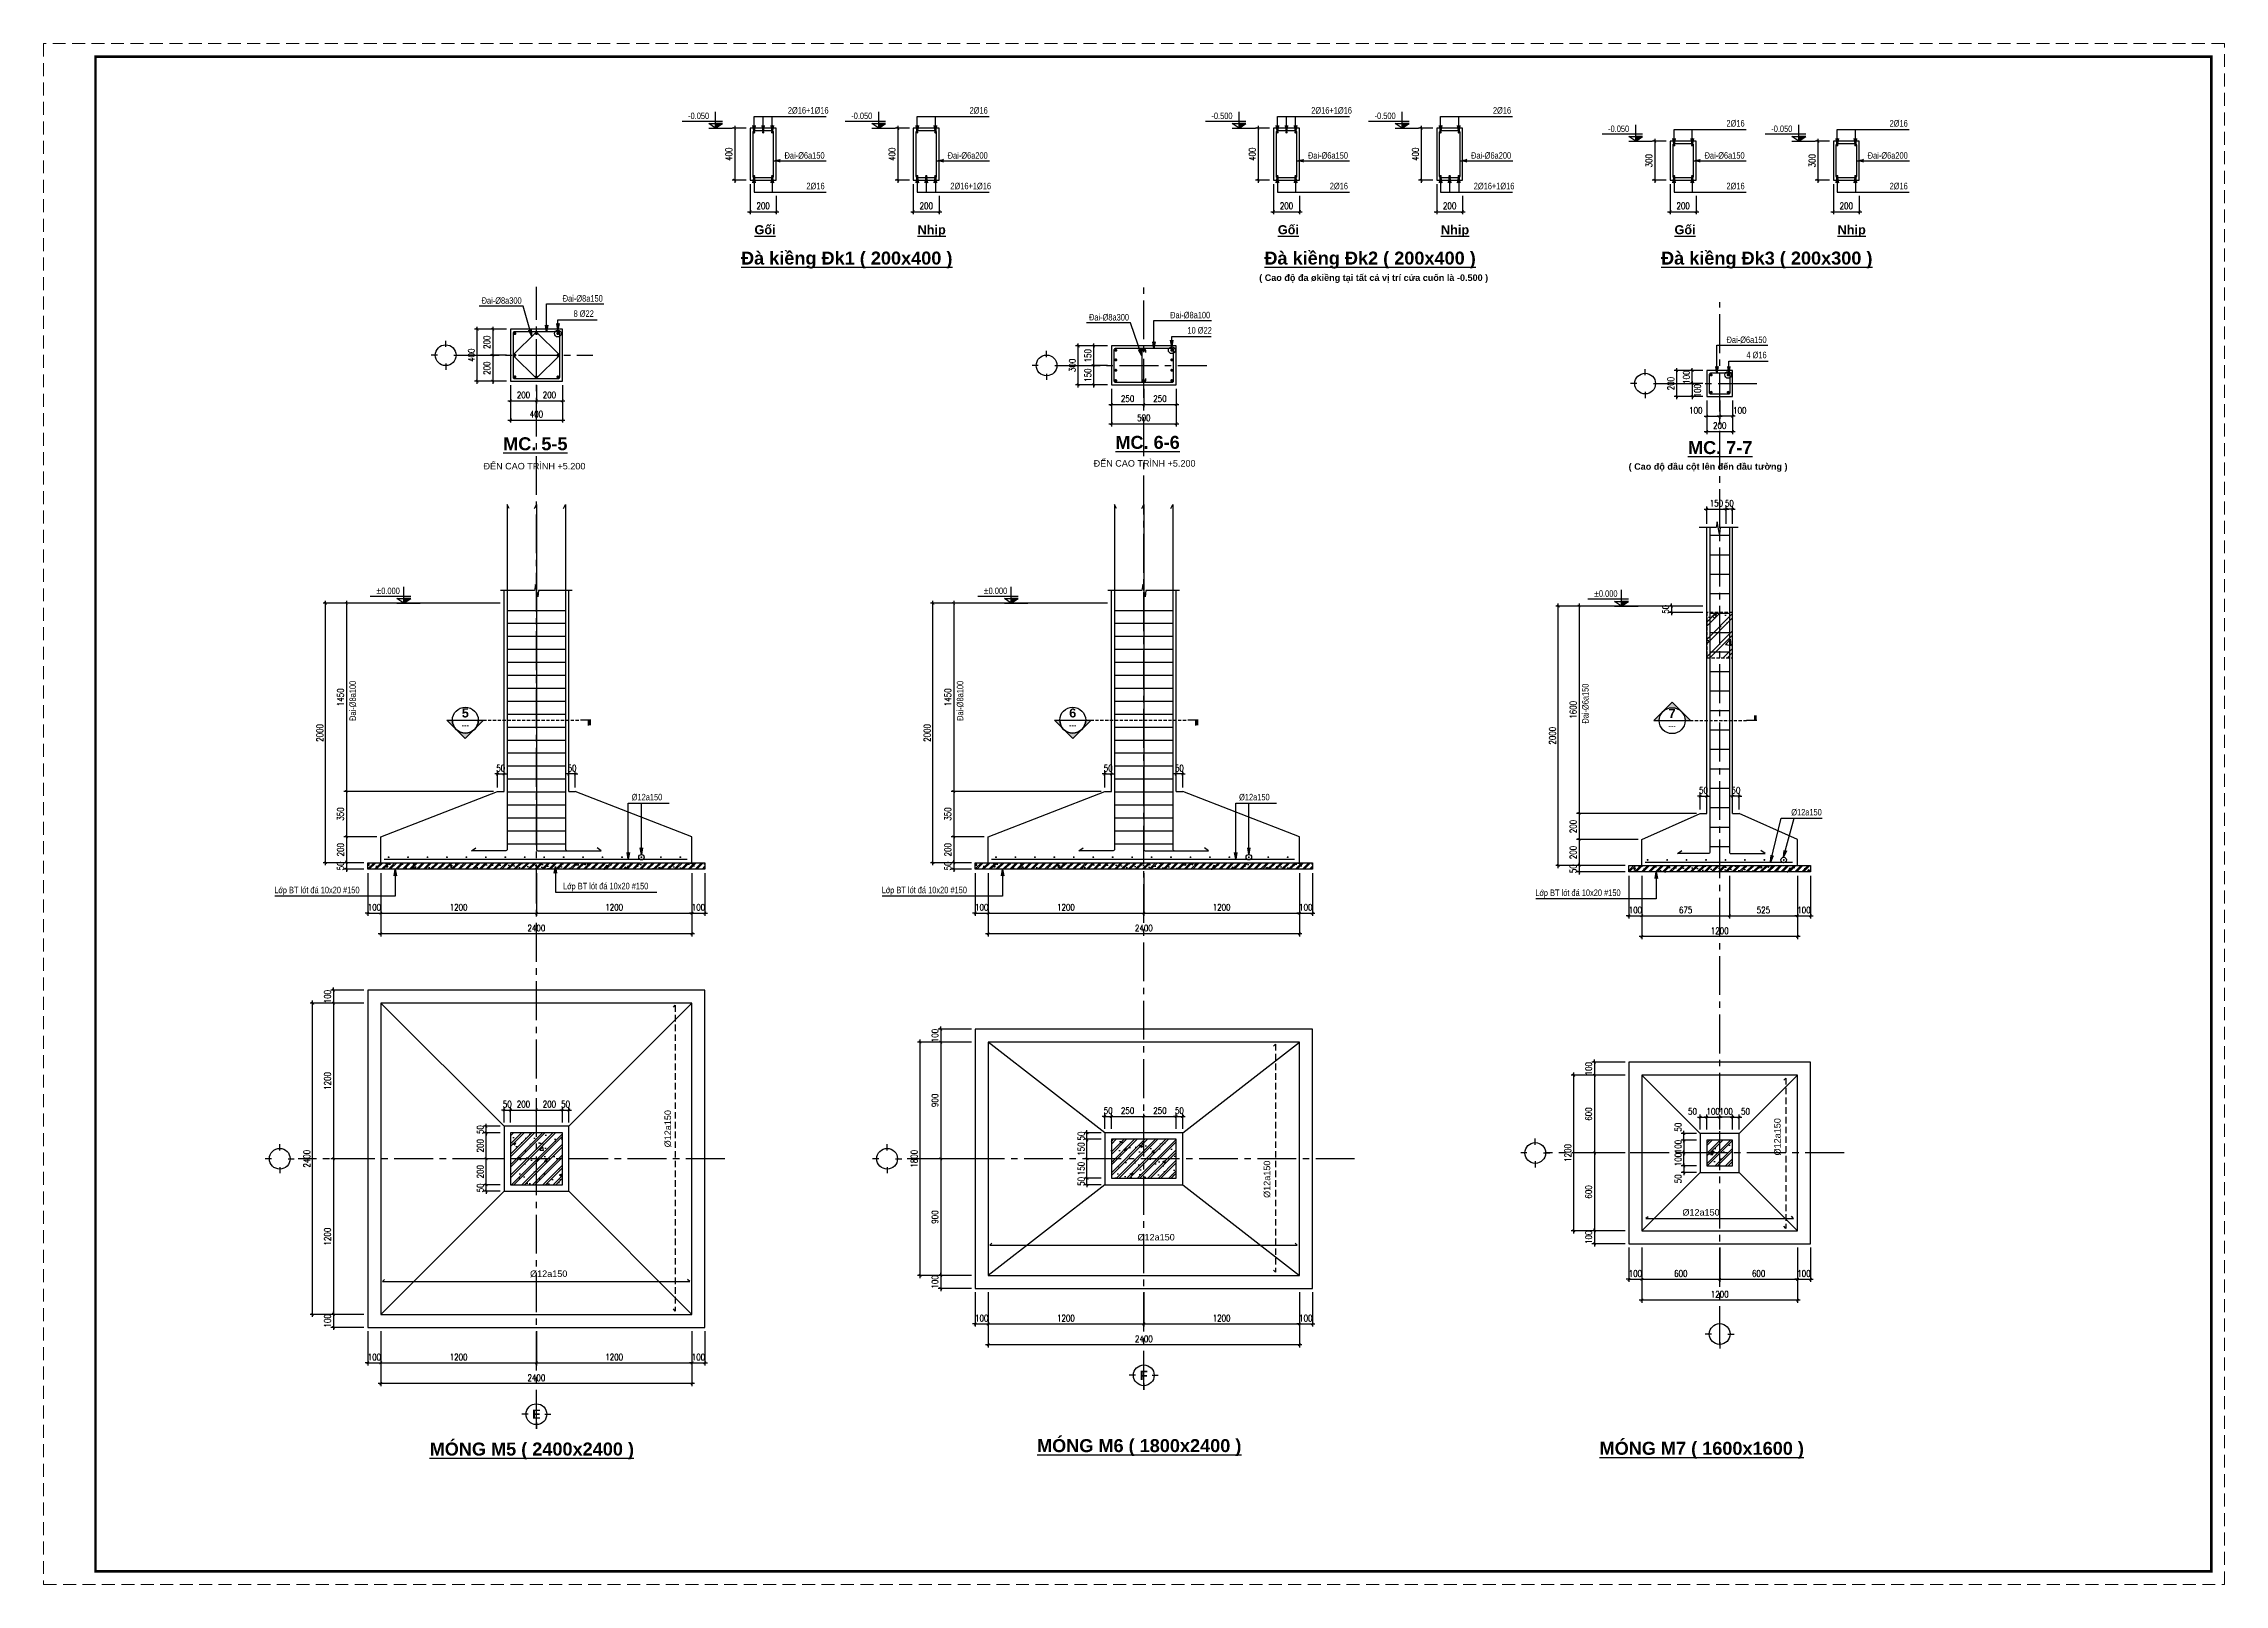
# Model space of a CAD drawing. Header units: millimetres. Extents: x 651127 to 1529722, y 768575 to 1021311.
# Drawn here: x 1356992 to 1441092, y 831541 to 890941 of the extents above; entities that cross this region are included whole.
import ezdxf
from ezdxf.enums import TextEntityAlignment as Align

# ---------------------------------------------------------------- set-up
doc = ezdxf.new("R2010")
doc.units = ezdxf.units.MM
doc.header["$LTSCALE"] = 1000
doc.header["$MEASUREMENT"] = 0
for name, pattern in [('CENTER2', [1.125, 0.75, -0.125, 0.125, -0.125]), ('HIDDEN', [0.375, 0.25, -0.125]), ('HIDDEN2', [0.1875, 0.125, -0.0625])]:
    doc.linetypes.add(name, pattern=pattern)
doc.layers.get('DEFPOINTS').update_dxf_attribs({"color": 8, "lineweight": 9})
for name, color, linetype in [('CHU VN', 7, 'Continuous'), ('COT DAI', 3, 'Continuous'), ('DUONG BAO', 7, 'Continuous'), ('HATCH', 8, 'Continuous'), ('KHUNG TEN', 7, 'Continuous'), ('KICH THUOC', 147, 'Continuous'), ('KY HIEU', 40, 'Continuous'), ('NET DUT', 143, 'HIDDEN2'), ('NET MANH', 143, 'Continuous'), ('THEP DOC', 1, 'Continuous'), ('TRUC', 8, 'CENTER2')]:
    doc.layers.add(name, color=color, linetype=linetype)
doc.styles.add('CHU 250', font='VNI-Helve-Condense.TTF')
doc.styles.add('CHU 350-HB', font='VNI-Helve-Bold.TTF')
doc.styles.add('CHU 500', font='VNI-Helve-Bold.TTF')
doc.styles.add('CHU KT', font='romans.shx', dxfattribs={"width": 0.8})
doc.styles.add('Helve-Condense', font='VNI-Helve.TTF')
doc.dimstyles.new('LEADER', dxfattribs={"dimscale": 100, "dimtxt": 2.5, "dimasz": 2, "dimexe": 1, "dimexo": 1.5, "dimgap": 1, "dimtad": 1, "dimdec": 0, "dimlfac": 0.5, "dimzin": 0, "dimdsep": 46, "dimtxsty": 'CHU KT', "dimblk": 'LEADER', "dimcen": 1.5, "dimdle": 1, "dimclrd": 256, "dimclre": 256, "dimclrt": 7, "dimadec": 0, "dimazin": 0, "dimtfac": 1, "dimtdec": 0, "dimtix": 1, "dimtmove": 2, "dimatfit": 3, "dimldrblk": 'LEADER', "dimfxl": 1, "dimtolj": 1, "dimtzin": 0, "dimarcsym": 0})
doc.dimstyles.new('TL20', dxfattribs={"dimscale": 100, "dimtxt": 2.5, "dimasz": 1, "dimexe": 1, "dimexo": 1.5, "dimgap": 1, "dimtad": 1, "dimdec": 0, "dimlfac": 0.2, "dimzin": 0, "dimdsep": 46, "dimtxsty": 'CHU KT', "dimblk": 'ARCHTICK', "dimcen": 1.5, "dimdle": 1, "dimclrd": 256, "dimclre": 256, "dimclrt": 7, "dimadec": 0, "dimazin": 0, "dimtfac": 1, "dimtdec": 0, "dimtix": 1, "dimtmove": 2, "dimatfit": 3, "dimfxl": 1, "dimtolj": 1, "dimtzin": 0, "dimarcsym": 0})

msp = doc.modelspace()

# ---------------------------------------------------------------- texts
at = {"layer": 'CHU VN'}
for s, height, style, p in [('2Þ16+1Þ16', 250, 'CHU 250', (1385694, 888168.4)), ('2Þ16', 250, 'CHU 250', (1392700.7, 888168.4)), ('2Þ16+1Þ16', 250, 'CHU 250', (1405877.5, 888168.4)), ('2Þ16', 250, 'CHU 250', (1412884.2, 888168.4)), ('2Þ16', 250, 'CHU 250', (1421889.5, 887668.4)), ('2Þ16', 250, 'CHU 250', (1428181.2, 887668.4)), ('Ñai-Þ6a150', 250, 'CHU 250', (1385565.3, 886429.9)), ('Ñai-Þ6a200', 250, 'CHU 250', (1391856.9, 886429.9)), ('Ñai-Þ6a150', 250, 'CHU 250', (1405748.8, 886429.9)), ('Ñai-Þ6a200', 250, 'CHU 250', (1412040.4, 886429.9)), ('Ñai-Þ6a150', 250, 'CHU 250', (1421045.8, 886429.9)), ('Ñai-Þ6a200', 250, 'CHU 250', (1427337.4, 886429.9)), ('2Þ16', 250, 'CHU 250', (1386409, 885251.2)), ('2Þ16+1Þ16', 250, 'CHU 250', (1391960.3, 885251.2)), ('2Þ16', 250, 'CHU 250', (1406592.5, 885251.2)), ('2Þ16+1Þ16', 250, 'CHU 250', (1412143.8, 885251.2)), ('2Þ16', 250, 'CHU 250', (1421889.5, 885251.2)), ('2Þ16', 250, 'CHU 250', (1428181.2, 885251.2)), ('%%UGoái', 350, 'CHU 500', (1384404.7, 883487)), ('%%UNhòp', 350, 'CHU 500', (1390696.4, 883487)), ('%%UGoái', 350, 'CHU 500', (1404588.2, 883487)), ('%%UNhòp', 350, 'CHU 500', (1410879.9, 883487)), ('%%UGoái', 350, 'CHU 500', (1419885.2, 883487)), ('%%UNhòp', 350, 'CHU 500', (1426176.9, 883487)), ('%%UÑaø kieàng Ñk1 ( 200x400 )', 500, 'CHU 500', (1383886.5, 882273.3)), ('%%UÑaø kieàng Ñk2 ( 200x400 )', 500, 'CHU 500', (1404070, 882273.3)), ('%%UÑaø kieàng Ñk3 ( 200x300 )', 500, 'CHU 500', (1419367, 882273.3)), ('( Cao ñoä ña økieàng taïi taát caû vò trí cöûa cuoán laø -0.500 )', 250, 'CHU 500', (1403869.8, 881717.5)), ('Ñai-Þ8a300', 250, 'CHU 250', (1373882.3, 880835.6)), ('Ñai-Þ8a150', 250, 'CHU 250', (1377011.7, 880918.9)), ('8 Þ22', 250, 'CHU 250', (1377428.7, 880332)), ('Ñai-Þ8a300', 250, 'CHU 250', (1397305.8, 880191.9)), ('Ñai-Þ8a100', 250, 'CHU 250', (1400435.2, 880275.1)), ('10 Þ22', 250, 'CHU 250', (1401102.1, 879688.3)), ('Ñai-Þ6a150', 250, 'CHU 250', (1421893.5, 879323.7)), ('4 Þ16', 250, 'CHU 250', (1422657, 878736.9)), ('%%UMC. 5-5', 500, 'CHU 500', (1374711.8, 875114.5)), ('%%UMC. 6-6', 500, 'CHU 500', (1398322, 875169)), ('%%UMC. 7-7', 500, 'CHU 500', (1420405.4, 874967.7)), ('( Cao ñoä ñaàu coät leân ñeán ñaàu töôøng )', 250, 'CHU 500', (1418117.5, 874437.9)), ('Þ12a150', 250, 'CHU 250', (1379671.2, 861691.4)), ('Þ12a150', 250, 'CHU 250', (1403094.7, 861691.4)), ('Þ12a150', 250, 'CHU 250', (1424387.6, 861110.7)), ('Lôùp BT loùt ñaù 10x20 #150', 250, 'CHU 250', (1365888, 858110.9)), ('Lôùp BT loùt ñaù 10x20 #150', 250, 'CHU 250', (1377023.7, 858262.9)), ('Lôùp BT loùt ñaù 10x20 #150', 250, 'CHU 250', (1389311.5, 858110.9)), ('Lôùp BT loùt ñaù 10x20 #150', 250, 'CHU 250', (1414519.8, 858005.4)), ('%%UMOÙNG M5 ( 2400x2400 )', 500, 'CHU 500', (1371878.5, 836358.4)), ('%%UMOÙNG M6 ( 1800x2400 )', 500, 'CHU 500', (1395302, 836489.6)), ('%%UMOÙNG M7 ( 1600x1600 )', 500, 'CHU 500', (1416995.8, 836386.8))]:
    msp.add_text(s, height=height, dxfattribs=dict(at, style=style)).set_placement(p, align=Align.BOTTOM_LEFT)
at = {"layer": 'CHU VN', "style": 'Helve-Condense'}
for s, p in [('ÑEÁN CAO TRÌNH +5.200', (1375920.8, 874687.9)), ('ÑEÁN CAO TRÌNH +5.200', (1399449.8, 874794.8)), ('Þ12a150', (1420908.7, 845883.9)), ('Þ12a150', (1399893.8, 844925.9)), ('Þ12a150', (1376470.3, 843518))]:
    msp.add_text(s, height=250, dxfattribs=at).set_placement(p, align=Align.MIDDLE)
at = {"layer": 'CHU VN', "style": 'CHU 250'}
for s, p in [('Ñai-Þ8a100', (1369111.1, 864830.9)), ('Ñai-Þ8a100', (1392534.5, 864830.9)), ('Ñai-Þ6a150', (1416647.4, 864725.4))]:
    msp.add_text(s, height=250, rotation=90, dxfattribs=at).set_placement(p, align=Align.BOTTOM_LEFT)
at = {"layer": 'CHU VN', "style": 'Helve-Condense'}
for p in [(1381060.1, 849108.2), (1423851.9, 848795.7), (1404169.4, 847158.9)]:
    msp.add_text('Þ12a150', height=250, rotation=90, dxfattribs=at).set_placement(p, align=Align.MIDDLE)

# ---------------------------------------------------------------- blocks, each defined once
blk = doc.blocks.new('_ARCHTICK')
at = {"color": 0, "linetype": 'ByBlock', "const_width": 0.3}
blk.add_lwpolyline([(-0.5, -0.5), (0.5, 0.5)], dxfattribs=at)
blk = doc.blocks.new('*D426')
at = {"layer": 'DEFPOINTS', "color": 0}
for p in [(1398169, 869364), (1392090, 862114), (1397919, 862114)]:
    blk.add_point(p, dxfattribs=at)
at = {"layer": 'KICH THUOC', "lineweight": -2}
for p, q in [((1398019, 869364), (1391990, 869364)), ((1392090, 869464), (1392090, 862014)), ((1397769, 862114), (1391990, 862114))]:
    blk.add_line(p, q, dxfattribs=at)
at = {"layer": 'KICH THUOC', "lineweight": -2, "xscale": 100, "yscale": 100, "zscale": 100}
for p, rotation in [((1392090, 869364), 90), ((1392090, 862114), 270)]:
    blk.add_blockref('_ARCHTICK', p, dxfattribs=dict(at, rotation=rotation))
at = {"layer": 'KICH THUOC', "color": 7, "insert": (1391865, 865739), "char_height": 250, "attachment_point": 5, "rotation": 90, "style": 'CHU KT'}
blk.add_mtext('\\A1;1450', dxfattribs=at)
blk = doc.blocks.new('*D427')
at = {"layer": 'DEFPOINTS', "color": 0}
for p in [(1397919, 862114), (1392090, 860364), (1393419, 860364)]:
    blk.add_point(p, dxfattribs=at)
at = {"layer": 'KICH THUOC', "lineweight": -2}
for p, q in [((1397769, 862114), (1391990, 862114)), ((1392090, 862214), (1392090, 860264)), ((1393269, 860364), (1391990, 860364))]:
    blk.add_line(p, q, dxfattribs=at)
at = {"layer": 'KICH THUOC', "lineweight": -2, "xscale": 100, "yscale": 100, "zscale": 100}
for p, rotation in [((1392090, 862114), 90), ((1392090, 860364), 270)]:
    blk.add_blockref('_ARCHTICK', p, dxfattribs=dict(at, rotation=rotation))
at = {"layer": 'KICH THUOC', "color": 7, "insert": (1391865, 861239), "char_height": 250, "attachment_point": 5, "rotation": 90, "style": 'CHU KT'}
blk.add_mtext('\\A1;350', dxfattribs=at)
blk = doc.blocks.new('*D428')
at = {"layer": 'DEFPOINTS', "color": 0}
for p in [(1393419, 860364), (1392090, 859364), (1392919, 859364)]:
    blk.add_point(p, dxfattribs=at)
at = {"layer": 'KICH THUOC', "lineweight": -2}
for p, q in [((1393269, 860364), (1391990, 860364)), ((1392090, 860464), (1392090, 859264)), ((1392769, 859364), (1391990, 859364))]:
    blk.add_line(p, q, dxfattribs=at)
at = {"layer": 'KICH THUOC', "lineweight": -2, "xscale": 100, "yscale": 100, "zscale": 100}
for p, rotation in [((1392090, 860364), 90), ((1392090, 859364), 270)]:
    blk.add_blockref('_ARCHTICK', p, dxfattribs=dict(at, rotation=rotation))
at = {"layer": 'KICH THUOC', "color": 7, "insert": (1391865, 859864), "char_height": 250, "attachment_point": 5, "rotation": 90, "style": 'CHU KT'}
blk.add_mtext('\\A1;200', dxfattribs=at)
blk = doc.blocks.new('*D429')
at = {"layer": 'DEFPOINTS', "color": 0}
for p in [(1392090, 859114), (1392919, 859364), (1392919, 859114)]:
    blk.add_point(p, dxfattribs=at)
at = {"layer": 'KICH THUOC', "lineweight": -2}
for p, q in [((1392769, 859364), (1391990, 859364)), ((1392769, 859114), (1391990, 859114)), ((1392090, 859364), (1392090, 859464)), ((1392090, 859364), (1392090, 859114)), ((1392090, 859114), (1392090, 859014))]:
    blk.add_line(p, q, dxfattribs=at)
at = {"layer": 'KICH THUOC', "lineweight": -2, "xscale": 100, "yscale": 100, "zscale": 100}
for p, rotation in [((1392090, 859364), 270), ((1392090, 859114), 90)]:
    blk.add_blockref('_ARCHTICK', p, dxfattribs=dict(at, rotation=rotation))
at = {"layer": 'KICH THUOC', "color": 7, "insert": (1391865, 859239), "char_height": 250, "attachment_point": 5, "rotation": 90, "style": 'CHU KT'}
blk.add_mtext('\\A1;50', dxfattribs=at)
blk = doc.blocks.new('*D430')
at = {"layer": 'DEFPOINTS', "color": 0}
for p in [(1391290, 869364), (1393242, 869364), (1392919, 859364)]:
    blk.add_point(p, dxfattribs=at)
at = {"layer": 'KICH THUOC', "lineweight": -2}
for p, q in [((1393092, 869364), (1391190, 869364)), ((1391290, 859264), (1391290, 869464)), ((1392769, 859364), (1391190, 859364))]:
    blk.add_line(p, q, dxfattribs=at)
at = {"layer": 'KICH THUOC', "lineweight": -2, "xscale": 100, "yscale": 100, "zscale": 100}
for p, rotation in [((1391290, 869364), 90), ((1391290, 859364), 270)]:
    blk.add_blockref('_ARCHTICK', p, dxfattribs=dict(at, rotation=rotation))
at = {"layer": 'KICH THUOC', "color": 7, "insert": (1391065, 864364), "char_height": 250, "attachment_point": 5, "rotation": 90, "style": 'CHU KT'}
blk.add_mtext('\\A1;2000', dxfattribs=at)
blk = doc.blocks.new('*D431')
at = {"layer": 'DEFPOINTS', "color": 0}
for p in [(1392919, 852950), (1391590, 852450), (1392919, 852450)]:
    blk.add_point(p, dxfattribs=at)
at = {"layer": 'KICH THUOC', "lineweight": -2}
for p, q in [((1392769, 852950), (1391490, 852950)), ((1391590, 852950), (1391590, 853050)), ((1391590, 852950), (1391590, 852450)), ((1392769, 852450), (1391490, 852450)), ((1391590, 852450), (1391590, 852350))]:
    blk.add_line(p, q, dxfattribs=at)
at = {"layer": 'KICH THUOC', "lineweight": -2, "xscale": 100, "yscale": 100, "zscale": 100}
for p, rotation in [((1391590, 852950), 270), ((1391590, 852450), 90)]:
    blk.add_blockref('_ARCHTICK', p, dxfattribs=dict(at, rotation=rotation))
at = {"layer": 'KICH THUOC', "color": 7, "insert": (1391365, 852700), "char_height": 250, "attachment_point": 5, "rotation": 90, "style": 'CHU KT'}
blk.add_mtext('\\A1;100', dxfattribs=at)
blk = doc.blocks.new('*D432')
at = {"layer": 'DEFPOINTS', "color": 0}
for p in [(1392919, 852450), (1391590, 847950), (1392919, 847950)]:
    blk.add_point(p, dxfattribs=at)
at = {"layer": 'KICH THUOC', "lineweight": -2}
for p, q in [((1392769, 852450), (1391490, 852450)), ((1391590, 852550), (1391590, 847850)), ((1392769, 847950), (1391490, 847950))]:
    blk.add_line(p, q, dxfattribs=at)
at = {"layer": 'KICH THUOC', "lineweight": -2, "xscale": 100, "yscale": 100, "zscale": 100}
for p, rotation in [((1391590, 852450), 90), ((1391590, 847950), 270)]:
    blk.add_blockref('_ARCHTICK', p, dxfattribs=dict(at, rotation=rotation))
at = {"layer": 'KICH THUOC', "color": 7, "insert": (1391365, 850200), "char_height": 250, "attachment_point": 5, "rotation": 90, "style": 'CHU KT'}
blk.add_mtext('\\A1;900', dxfattribs=at)
blk = doc.blocks.new('*D433')
at = {"layer": 'DEFPOINTS', "color": 0}
for p in [(1392919, 847950), (1391590, 843450), (1392919, 843450)]:
    blk.add_point(p, dxfattribs=at)
at = {"layer": 'KICH THUOC', "lineweight": -2}
for p, q in [((1392769, 847950), (1391490, 847950)), ((1391590, 848050), (1391590, 843350)), ((1392769, 843450), (1391490, 843450))]:
    blk.add_line(p, q, dxfattribs=at)
at = {"layer": 'KICH THUOC', "lineweight": -2, "xscale": 100, "yscale": 100, "zscale": 100}
for p, rotation in [((1391590, 847950), 90), ((1391590, 843450), 270)]:
    blk.add_blockref('_ARCHTICK', p, dxfattribs=dict(at, rotation=rotation))
at = {"layer": 'KICH THUOC', "color": 7, "insert": (1391365, 845700), "char_height": 250, "attachment_point": 5, "rotation": 90, "style": 'CHU KT'}
blk.add_mtext('\\A1;900', dxfattribs=at)
blk = doc.blocks.new('*D434')
at = {"layer": 'DEFPOINTS', "color": 0}
for p in [(1391590, 842950), (1392919, 843450), (1392919, 842950)]:
    blk.add_point(p, dxfattribs=at)
at = {"layer": 'KICH THUOC', "lineweight": -2}
for p, q in [((1391590, 843450), (1391590, 843550)), ((1392769, 843450), (1391490, 843450)), ((1392769, 842950), (1391490, 842950)), ((1391590, 843450), (1391590, 842950)), ((1391590, 842950), (1391590, 842850))]:
    blk.add_line(p, q, dxfattribs=at)
at = {"layer": 'KICH THUOC', "lineweight": -2, "xscale": 100, "yscale": 100, "zscale": 100}
for p, rotation in [((1391590, 843450), 270), ((1391590, 842950), 90)]:
    blk.add_blockref('_ARCHTICK', p, dxfattribs=dict(at, rotation=rotation))
at = {"layer": 'KICH THUOC', "color": 7, "insert": (1391365, 843200), "char_height": 250, "attachment_point": 5, "rotation": 90, "style": 'CHU KT'}
blk.add_mtext('\\A1;100', dxfattribs=at)
blk = doc.blocks.new('*D435')
at = {"layer": 'DEFPOINTS', "color": 0}
for p in [(1390790, 852450), (1392769, 852450), (1392919, 843450)]:
    blk.add_point(p, dxfattribs=at)
at = {"layer": 'KICH THUOC', "lineweight": -2}
for p, q in [((1392619, 852450), (1390690, 852450)), ((1390790, 843350), (1390790, 852550)), ((1392769, 843450), (1390690, 843450))]:
    blk.add_line(p, q, dxfattribs=at)
at = {"layer": 'KICH THUOC', "lineweight": -2, "xscale": 100, "yscale": 100, "zscale": 100}
for p, rotation in [((1390790, 852450), 90), ((1390790, 843450), 270)]:
    blk.add_blockref('_ARCHTICK', p, dxfattribs=dict(at, rotation=rotation))
at = {"layer": 'KICH THUOC', "color": 7, "insert": (1390565, 847950), "char_height": 250, "attachment_point": 5, "rotation": 90, "style": 'CHU KT'}
blk.add_mtext('\\A1;1800', dxfattribs=at)
blk = doc.blocks.new('*D436')
at = {"layer": 'DEFPOINTS', "color": 0}
for p in [(1392919, 842950), (1393419, 842950), (1393419, 841579)]:
    blk.add_point(p, dxfattribs=at)
at = {"layer": 'KICH THUOC', "lineweight": -2}
for p, q in [((1392919, 842800), (1392919, 841479)), ((1393419, 842800), (1393419, 841479)), ((1392919, 841579), (1392819, 841579)), ((1392919, 841579), (1393419, 841579)), ((1393419, 841579), (1393519, 841579))]:
    blk.add_line(p, q, dxfattribs=at)
at = {"layer": 'KICH THUOC', "lineweight": -2, "xscale": 100, "yscale": 100, "zscale": 100}
blk.add_blockref('_ARCHTICK', (1392919, 841579), dxfattribs=at)
at = {"layer": 'KICH THUOC', "lineweight": -2, "xscale": 100, "yscale": 100, "zscale": 100, "rotation": 180}
blk.add_blockref('_ARCHTICK', (1393419, 841579), dxfattribs=at)
at = {"layer": 'KICH THUOC', "color": 7, "insert": (1393169, 841804), "char_height": 250, "attachment_point": 5, "style": 'CHU KT'}
blk.add_mtext('\\A1;100', dxfattribs=at)
blk = doc.blocks.new('*D437')
at = {"layer": 'DEFPOINTS', "color": 0}
for p in [(1393419, 842950), (1399419, 842950), (1399419, 841579)]:
    blk.add_point(p, dxfattribs=at)
at = {"layer": 'KICH THUOC', "lineweight": -2}
for p, q in [((1393419, 842800), (1393419, 841479)), ((1399419, 842800), (1399419, 841479)), ((1393319, 841579), (1399519, 841579))]:
    blk.add_line(p, q, dxfattribs=at)
at = {"layer": 'KICH THUOC', "lineweight": -2, "xscale": 100, "yscale": 100, "zscale": 100, "rotation": 180}
blk.add_blockref('_ARCHTICK', (1393419, 841579), dxfattribs=at)
at = {"layer": 'KICH THUOC', "lineweight": -2, "xscale": 100, "yscale": 100, "zscale": 100}
blk.add_blockref('_ARCHTICK', (1399419, 841579), dxfattribs=at)
at = {"layer": 'KICH THUOC', "color": 7, "insert": (1396419, 841804), "char_height": 250, "attachment_point": 5, "style": 'CHU KT'}
blk.add_mtext('\\A1;1200', dxfattribs=at)
blk = doc.blocks.new('*D438')
at = {"layer": 'DEFPOINTS', "color": 0}
for p in [(1399419, 842950), (1405419, 842950), (1405419, 841579)]:
    blk.add_point(p, dxfattribs=at)
at = {"layer": 'KICH THUOC', "lineweight": -2}
for p, q in [((1399419, 842800), (1399419, 841479)), ((1405419, 842800), (1405419, 841479)), ((1399319, 841579), (1405519, 841579))]:
    blk.add_line(p, q, dxfattribs=at)
at = {"layer": 'KICH THUOC', "lineweight": -2, "xscale": 100, "yscale": 100, "zscale": 100, "rotation": 180}
blk.add_blockref('_ARCHTICK', (1399419, 841579), dxfattribs=at)
at = {"layer": 'KICH THUOC', "lineweight": -2, "xscale": 100, "yscale": 100, "zscale": 100}
blk.add_blockref('_ARCHTICK', (1405419, 841579), dxfattribs=at)
at = {"layer": 'KICH THUOC', "color": 7, "insert": (1402419, 841804), "char_height": 250, "attachment_point": 5, "style": 'CHU KT'}
blk.add_mtext('\\A1;1200', dxfattribs=at)
blk = doc.blocks.new('*D439')
at = {"layer": 'DEFPOINTS', "color": 0}
for p in [(1405419, 842950), (1405919, 842950), (1405919, 841579)]:
    blk.add_point(p, dxfattribs=at)
at = {"layer": 'KICH THUOC', "lineweight": -2}
for p, q in [((1405419, 842800), (1405419, 841479)), ((1405919, 842800), (1405919, 841479)), ((1405419, 841579), (1405319, 841579)), ((1405419, 841579), (1405919, 841579)), ((1405919, 841579), (1406019, 841579))]:
    blk.add_line(p, q, dxfattribs=at)
at = {"layer": 'KICH THUOC', "lineweight": -2, "xscale": 100, "yscale": 100, "zscale": 100}
blk.add_blockref('_ARCHTICK', (1405419, 841579), dxfattribs=at)
at = {"layer": 'KICH THUOC', "lineweight": -2, "xscale": 100, "yscale": 100, "zscale": 100, "rotation": 180}
blk.add_blockref('_ARCHTICK', (1405919, 841579), dxfattribs=at)
at = {"layer": 'KICH THUOC', "color": 7, "insert": (1405669, 841804), "char_height": 250, "attachment_point": 5, "style": 'CHU KT'}
blk.add_mtext('\\A1;100', dxfattribs=at)
blk = doc.blocks.new('*D440')
at = {"layer": 'DEFPOINTS', "color": 0}
for p in [(1393419, 842800), (1405419, 842950), (1393419, 840779)]:
    blk.add_point(p, dxfattribs=at)
at = {"layer": 'KICH THUOC', "lineweight": -2}
for p, q in [((1405419, 842800), (1405419, 840679)), ((1393419, 842650), (1393419, 840679)), ((1405519, 840779), (1393319, 840779))]:
    blk.add_line(p, q, dxfattribs=at)
at = {"layer": 'KICH THUOC', "lineweight": -2, "xscale": 100, "yscale": 100, "zscale": 100, "rotation": 180}
blk.add_blockref('_ARCHTICK', (1393419, 840779), dxfattribs=at)
at = {"layer": 'KICH THUOC', "lineweight": -2, "xscale": 100, "yscale": 100, "zscale": 100}
blk.add_blockref('_ARCHTICK', (1405419, 840779), dxfattribs=at)
at = {"layer": 'KICH THUOC', "color": 7, "insert": (1399419, 841004), "char_height": 250, "attachment_point": 5, "style": 'CHU KT'}
blk.add_mtext('\\A1;2400', dxfattribs=at)
blk = doc.blocks.new('*D441')
at = {"layer": 'DEFPOINTS', "color": 0}
for p in [(1392919, 859114), (1393419, 859114), (1393419, 857419)]:
    blk.add_point(p, dxfattribs=at)
at = {"layer": 'KICH THUOC', "lineweight": -2}
for p, q in [((1392919, 858964), (1392919, 857319)), ((1393419, 858964), (1393419, 857319)), ((1392919, 857419), (1392819, 857419)), ((1392919, 857419), (1393419, 857419)), ((1393419, 857419), (1393519, 857419))]:
    blk.add_line(p, q, dxfattribs=at)
at = {"layer": 'KICH THUOC', "lineweight": -2, "xscale": 100, "yscale": 100, "zscale": 100}
blk.add_blockref('_ARCHTICK', (1392919, 857419), dxfattribs=at)
at = {"layer": 'KICH THUOC', "lineweight": -2, "xscale": 100, "yscale": 100, "zscale": 100, "rotation": 180}
blk.add_blockref('_ARCHTICK', (1393419, 857419), dxfattribs=at)
at = {"layer": 'KICH THUOC', "color": 7, "insert": (1393169, 857644), "char_height": 250, "attachment_point": 5, "style": 'CHU KT'}
blk.add_mtext('\\A1;100', dxfattribs=at)
blk = doc.blocks.new('*D442')
at = {"layer": 'DEFPOINTS', "color": 0}
for p in [(1393419, 859114), (1399419, 859114), (1399419, 857419)]:
    blk.add_point(p, dxfattribs=at)
at = {"layer": 'KICH THUOC', "lineweight": -2}
for p, q in [((1393419, 858964), (1393419, 857319)), ((1399419, 858964), (1399419, 857319)), ((1393319, 857419), (1399519, 857419))]:
    blk.add_line(p, q, dxfattribs=at)
at = {"layer": 'KICH THUOC', "lineweight": -2, "xscale": 100, "yscale": 100, "zscale": 100, "rotation": 180}
blk.add_blockref('_ARCHTICK', (1393419, 857419), dxfattribs=at)
at = {"layer": 'KICH THUOC', "lineweight": -2, "xscale": 100, "yscale": 100, "zscale": 100}
blk.add_blockref('_ARCHTICK', (1399419, 857419), dxfattribs=at)
at = {"layer": 'KICH THUOC', "color": 7, "insert": (1396419, 857644), "char_height": 250, "attachment_point": 5, "style": 'CHU KT'}
blk.add_mtext('\\A1;1200', dxfattribs=at)
blk = doc.blocks.new('*D443')
at = {"layer": 'DEFPOINTS', "color": 0}
for p in [(1399419, 859114), (1405419, 859114), (1405419, 857419)]:
    blk.add_point(p, dxfattribs=at)
at = {"layer": 'KICH THUOC', "lineweight": -2}
for p, q in [((1399419, 858964), (1399419, 857319)), ((1405419, 858964), (1405419, 857319)), ((1399319, 857419), (1405519, 857419))]:
    blk.add_line(p, q, dxfattribs=at)
at = {"layer": 'KICH THUOC', "lineweight": -2, "xscale": 100, "yscale": 100, "zscale": 100, "rotation": 180}
blk.add_blockref('_ARCHTICK', (1399419, 857419), dxfattribs=at)
at = {"layer": 'KICH THUOC', "lineweight": -2, "xscale": 100, "yscale": 100, "zscale": 100}
blk.add_blockref('_ARCHTICK', (1405419, 857419), dxfattribs=at)
at = {"layer": 'KICH THUOC', "color": 7, "insert": (1402419, 857644), "char_height": 250, "attachment_point": 5, "style": 'CHU KT'}
blk.add_mtext('\\A1;1200', dxfattribs=at)
blk = doc.blocks.new('*D444')
at = {"layer": 'DEFPOINTS', "color": 0}
for p in [(1405419, 859114), (1405919, 859114), (1405919, 857419)]:
    blk.add_point(p, dxfattribs=at)
at = {"layer": 'KICH THUOC', "lineweight": -2}
for p, q in [((1405419, 858964), (1405419, 857319)), ((1405919, 858964), (1405919, 857319)), ((1405419, 857419), (1405319, 857419)), ((1405419, 857419), (1405919, 857419)), ((1405919, 857419), (1406019, 857419))]:
    blk.add_line(p, q, dxfattribs=at)
at = {"layer": 'KICH THUOC', "lineweight": -2, "xscale": 100, "yscale": 100, "zscale": 100}
blk.add_blockref('_ARCHTICK', (1405419, 857419), dxfattribs=at)
at = {"layer": 'KICH THUOC', "lineweight": -2, "xscale": 100, "yscale": 100, "zscale": 100, "rotation": 180}
blk.add_blockref('_ARCHTICK', (1405919, 857419), dxfattribs=at)
at = {"layer": 'KICH THUOC', "color": 7, "insert": (1405669, 857644), "char_height": 250, "attachment_point": 5, "style": 'CHU KT'}
blk.add_mtext('\\A1;100', dxfattribs=at)
blk = doc.blocks.new('*D445')
at = {"layer": 'DEFPOINTS', "color": 0}
for p in [(1393419, 858964), (1405419, 859114), (1393419, 856619)]:
    blk.add_point(p, dxfattribs=at)
at = {"layer": 'KICH THUOC', "lineweight": -2}
for p, q in [((1393419, 858814), (1393419, 856519)), ((1405419, 858964), (1405419, 856519)), ((1405519, 856619), (1393319, 856619))]:
    blk.add_line(p, q, dxfattribs=at)
at = {"layer": 'KICH THUOC', "lineweight": -2, "xscale": 100, "yscale": 100, "zscale": 100, "rotation": 180}
blk.add_blockref('_ARCHTICK', (1393419, 856619), dxfattribs=at)
at = {"layer": 'KICH THUOC', "lineweight": -2, "xscale": 100, "yscale": 100, "zscale": 100}
blk.add_blockref('_ARCHTICK', (1405419, 856619), dxfattribs=at)
at = {"layer": 'KICH THUOC', "color": 7, "insert": (1399419, 856844), "char_height": 250, "attachment_point": 5, "style": 'CHU KT'}
blk.add_mtext('\\A1;2400', dxfattribs=at)
blk = doc.blocks.new('*D446')
at = {"layer": 'DEFPOINTS', "color": 0}
for p in [(1397919, 862114), (1398169, 862784), (1398169, 862114)]:
    blk.add_point(p, dxfattribs=at)
at = {"layer": 'KICH THUOC', "lineweight": -2}
for p, q in [((1397919, 862264), (1397919, 862884)), ((1398169, 862264), (1398169, 862884)), ((1397919, 862784), (1397819, 862784)), ((1397919, 862784), (1398169, 862784)), ((1398169, 862784), (1398269, 862784))]:
    blk.add_line(p, q, dxfattribs=at)
at = {"layer": 'KICH THUOC', "lineweight": -2, "xscale": 100, "yscale": 100, "zscale": 100}
blk.add_blockref('_ARCHTICK', (1397919, 862784), dxfattribs=at)
at = {"layer": 'KICH THUOC', "lineweight": -2, "xscale": 100, "yscale": 100, "zscale": 100, "rotation": 180}
blk.add_blockref('_ARCHTICK', (1398169, 862784), dxfattribs=at)
at = {"layer": 'KICH THUOC', "color": 7, "insert": (1398044, 863009), "char_height": 250, "attachment_point": 5, "style": 'CHU KT'}
blk.add_mtext('\\A1;50', dxfattribs=at)
blk = doc.blocks.new('*D447')
at = {"layer": 'DEFPOINTS', "color": 0}
for p in [(1400669, 862784), (1400669, 862114), (1400919, 862114)]:
    blk.add_point(p, dxfattribs=at)
at = {"layer": 'KICH THUOC', "lineweight": -2}
for p, q in [((1400669, 862264), (1400669, 862884)), ((1400919, 862264), (1400919, 862884)), ((1400669, 862784), (1400569, 862784)), ((1400919, 862784), (1400669, 862784)), ((1400919, 862784), (1401019, 862784))]:
    blk.add_line(p, q, dxfattribs=at)
at = {"layer": 'KICH THUOC', "lineweight": -2, "xscale": 100, "yscale": 100, "zscale": 100}
blk.add_blockref('_ARCHTICK', (1400669, 862784), dxfattribs=at)
at = {"layer": 'KICH THUOC', "lineweight": -2, "xscale": 100, "yscale": 100, "zscale": 100, "rotation": 180}
blk.add_blockref('_ARCHTICK', (1400919, 862784), dxfattribs=at)
at = {"layer": 'KICH THUOC', "color": 7, "insert": (1400794, 863009), "char_height": 250, "attachment_point": 5, "style": 'CHU KT'}
blk.add_mtext('\\A1;50', dxfattribs=at)
blk = doc.blocks.new('*U88')
h = blk.add_hatch(color=256)
edge = h.paths.add_edge_path()
edge.add_line((183356, 206715), (183563, 206715))
edge.add_line((183563, 206715), (182856, 206008))
edge.add_line((182856, 206008), (182149, 206715))
edge.add_line((182149, 206715), (182356, 206715))
edge.add_arc((182856, 206715), 500, 180, 360)
blk.add_hatch(color=256).paths.add_polyline_path([(187698, 206515), (187609, 206515), (187609, 206715), (187698, 206715)])
for p, q in [((182356, 206715), (183356, 206715)), ((187698, 206715), (187298, 206715)), ((187609, 206515), (187609, 206715))]:
    blk.add_line(p, q)
at = {"color": 143, "linetype": 'HIDDEN2'}
blk.add_line((183356, 206715), (187298, 206715), dxfattribs=at)
blk.add_lwpolyline([(183356, 206715), (183563, 206715), (182856, 206008), (182149, 206715), (182356, 206715, 1)], format="xyb", close=True)
blk.add_circle((182856, 206715), 500)
at = {"style": 'CHU 350-HB', "flags": 8}
blk.add_attdef('A', text='', height=350, dxfattribs=at).set_placement((182856, 206715), align=Align.BOTTOM_CENTER)
at = {"style": 'CHU 250', "flags": 8}
blk.add_attdef('S-111', text='', height=250, dxfattribs=at).set_placement((182856, 206653), align=Align.TOP_CENTER)
blk = doc.blocks.new('TRUC')
for p, q in [((-320, 0), (-560, 0)), ((0, 320), (0, 560)), ((320, 0), (560, 0)), ((0, -320), (0, -560))]:
    blk.add_line(p, q)
blk.add_circle((0, 0), 400)
at = {"linetype": 'Continuous', "style": 'CHU 350-HB'}
blk.add_attdef('2', text='', height=350, dxfattribs=at).set_placement((0, 0), align=Align.MIDDLE_CENTER)
blk = doc.blocks.new('*D448')
at = {"layer": 'DEFPOINTS', "color": 0}
for p in [(1398169, 849579), (1397919, 848950), (1398169, 848950)]:
    blk.add_point(p, dxfattribs=at)
at = {"layer": 'KICH THUOC', "lineweight": -2}
for p, q in [((1397919, 849579), (1397819, 849579)), ((1397919, 849100), (1397919, 849679)), ((1397919, 849579), (1398169, 849579)), ((1398169, 849100), (1398169, 849679)), ((1398169, 849579), (1398269, 849579))]:
    blk.add_line(p, q, dxfattribs=at)
at = {"layer": 'KICH THUOC', "lineweight": -2, "xscale": 100, "yscale": 100, "zscale": 100}
blk.add_blockref('_ARCHTICK', (1397919, 849579), dxfattribs=at)
at = {"layer": 'KICH THUOC', "lineweight": -2, "xscale": 100, "yscale": 100, "zscale": 100, "rotation": 180}
blk.add_blockref('_ARCHTICK', (1398169, 849579), dxfattribs=at)
at = {"layer": 'KICH THUOC', "color": 7, "insert": (1398044, 849804), "char_height": 250, "attachment_point": 5, "style": 'CHU KT'}
blk.add_mtext('\\A1;50', dxfattribs=at)
blk = doc.blocks.new('*D449')
at = {"layer": 'DEFPOINTS', "color": 0}
for p in [(1399419, 849579), (1398169, 848950), (1399419, 848950)]:
    blk.add_point(p, dxfattribs=at)
at = {"layer": 'KICH THUOC', "lineweight": -2}
for p, q in [((1398069, 849579), (1399519, 849579)), ((1398169, 849100), (1398169, 849679)), ((1399419, 849100), (1399419, 849679))]:
    blk.add_line(p, q, dxfattribs=at)
at = {"layer": 'KICH THUOC', "lineweight": -2, "xscale": 100, "yscale": 100, "zscale": 100, "rotation": 180}
blk.add_blockref('_ARCHTICK', (1398169, 849579), dxfattribs=at)
at = {"layer": 'KICH THUOC', "lineweight": -2, "xscale": 100, "yscale": 100, "zscale": 100}
blk.add_blockref('_ARCHTICK', (1399419, 849579), dxfattribs=at)
at = {"layer": 'KICH THUOC', "color": 7, "insert": (1398794, 849804), "char_height": 250, "attachment_point": 5, "style": 'CHU KT'}
blk.add_mtext('\\A1;250', dxfattribs=at)
blk = doc.blocks.new('*D450')
at = {"layer": 'DEFPOINTS', "color": 0}
for p in [(1400669, 849579), (1399419, 848950), (1400669, 848950)]:
    blk.add_point(p, dxfattribs=at)
at = {"layer": 'KICH THUOC', "lineweight": -2}
for p, q in [((1399319, 849579), (1400769, 849579)), ((1399419, 849100), (1399419, 849679)), ((1400669, 849100), (1400669, 849679))]:
    blk.add_line(p, q, dxfattribs=at)
at = {"layer": 'KICH THUOC', "lineweight": -2, "xscale": 100, "yscale": 100, "zscale": 100, "rotation": 180}
blk.add_blockref('_ARCHTICK', (1399419, 849579), dxfattribs=at)
at = {"layer": 'KICH THUOC', "lineweight": -2, "xscale": 100, "yscale": 100, "zscale": 100}
blk.add_blockref('_ARCHTICK', (1400669, 849579), dxfattribs=at)
at = {"layer": 'KICH THUOC', "color": 7, "insert": (1400044, 849804), "char_height": 250, "attachment_point": 5, "style": 'CHU KT'}
blk.add_mtext('\\A1;250', dxfattribs=at)
blk = doc.blocks.new('*D451')
at = {"layer": 'DEFPOINTS', "color": 0}
for p in [(1400919, 849579), (1400669, 848950), (1400919, 848950)]:
    blk.add_point(p, dxfattribs=at)
at = {"layer": 'KICH THUOC', "lineweight": -2}
for p, q in [((1400669, 849579), (1400569, 849579)), ((1400669, 849100), (1400669, 849679)), ((1400669, 849579), (1400919, 849579)), ((1400919, 849100), (1400919, 849679)), ((1400919, 849579), (1401019, 849579))]:
    blk.add_line(p, q, dxfattribs=at)
at = {"layer": 'KICH THUOC', "lineweight": -2, "xscale": 100, "yscale": 100, "zscale": 100}
blk.add_blockref('_ARCHTICK', (1400669, 849579), dxfattribs=at)
at = {"layer": 'KICH THUOC', "lineweight": -2, "xscale": 100, "yscale": 100, "zscale": 100, "rotation": 180}
blk.add_blockref('_ARCHTICK', (1400919, 849579), dxfattribs=at)
at = {"layer": 'KICH THUOC', "color": 7, "insert": (1400794, 849804), "char_height": 250, "attachment_point": 5, "style": 'CHU KT'}
blk.add_mtext('\\A1;50', dxfattribs=at)
blk = doc.blocks.new('*D452')
at = {"layer": 'DEFPOINTS', "color": 0}
for p in [(1397229, 847200), (1397919, 847200), (1397919, 846950)]:
    blk.add_point(p, dxfattribs=at)
at = {"layer": 'KICH THUOC', "lineweight": -2}
for p, q in [((1397769, 847200), (1397129, 847200)), ((1397769, 846950), (1397129, 846950)), ((1397229, 847200), (1397229, 847300)), ((1397229, 846950), (1397229, 847200)), ((1397229, 846950), (1397229, 846850))]:
    blk.add_line(p, q, dxfattribs=at)
at = {"layer": 'KICH THUOC', "lineweight": -2, "xscale": 100, "yscale": 100, "zscale": 100}
for p, rotation in [((1397229, 847200), 270), ((1397229, 846950), 90)]:
    blk.add_blockref('_ARCHTICK', p, dxfattribs=dict(at, rotation=rotation))
at = {"layer": 'KICH THUOC', "color": 7, "insert": (1397004, 847075), "char_height": 250, "attachment_point": 5, "rotation": 90, "style": 'CHU KT'}
blk.add_mtext('\\A1;50', dxfattribs=at)
blk = doc.blocks.new('*D453')
at = {"layer": 'DEFPOINTS', "color": 0}
for p in [(1397229, 847950), (1397919, 847950), (1397919, 847200)]:
    blk.add_point(p, dxfattribs=at)
at = {"layer": 'KICH THUOC', "lineweight": -2}
for p, q in [((1397769, 847950), (1397129, 847950)), ((1397229, 847100), (1397229, 848050)), ((1397769, 847200), (1397129, 847200))]:
    blk.add_line(p, q, dxfattribs=at)
at = {"layer": 'KICH THUOC', "lineweight": -2, "xscale": 100, "yscale": 100, "zscale": 100}
for p, rotation in [((1397229, 847950), 90), ((1397229, 847200), 270)]:
    blk.add_blockref('_ARCHTICK', p, dxfattribs=dict(at, rotation=rotation))
at = {"layer": 'KICH THUOC', "color": 7, "insert": (1397004, 847575), "char_height": 250, "attachment_point": 5, "rotation": 90, "style": 'CHU KT'}
blk.add_mtext('\\A1;150', dxfattribs=at)
blk = doc.blocks.new('*D454')
at = {"layer": 'DEFPOINTS', "color": 0}
for p in [(1397229, 848700), (1397919, 848700), (1397919, 847950)]:
    blk.add_point(p, dxfattribs=at)
at = {"layer": 'KICH THUOC', "lineweight": -2}
for p, q in [((1397769, 848700), (1397129, 848700)), ((1397229, 847850), (1397229, 848800)), ((1397769, 847950), (1397129, 847950))]:
    blk.add_line(p, q, dxfattribs=at)
at = {"layer": 'KICH THUOC', "lineweight": -2, "xscale": 100, "yscale": 100, "zscale": 100}
for p, rotation in [((1397229, 848700), 90), ((1397229, 847950), 270)]:
    blk.add_blockref('_ARCHTICK', p, dxfattribs=dict(at, rotation=rotation))
at = {"layer": 'KICH THUOC', "color": 7, "insert": (1397004, 848325), "char_height": 250, "attachment_point": 5, "rotation": 90, "style": 'CHU KT'}
blk.add_mtext('\\A1;150', dxfattribs=at)
blk = doc.blocks.new('*D455')
at = {"layer": 'DEFPOINTS', "color": 0}
for p in [(1397229, 848950), (1397919, 848950), (1397919, 848700)]:
    blk.add_point(p, dxfattribs=at)
at = {"layer": 'KICH THUOC', "lineweight": -2}
for p, q in [((1397769, 848950), (1397129, 848950)), ((1397769, 848700), (1397129, 848700)), ((1397229, 848950), (1397229, 849050)), ((1397229, 848700), (1397229, 848950)), ((1397229, 848700), (1397229, 848600))]:
    blk.add_line(p, q, dxfattribs=at)
at = {"layer": 'KICH THUOC', "lineweight": -2, "xscale": 100, "yscale": 100, "zscale": 100}
for p, rotation in [((1397229, 848950), 270), ((1397229, 848700), 90)]:
    blk.add_blockref('_ARCHTICK', p, dxfattribs=dict(at, rotation=rotation))
at = {"layer": 'KICH THUOC', "color": 7, "insert": (1397004, 848825), "char_height": 250, "attachment_point": 5, "rotation": 90, "style": 'CHU KT'}
blk.add_mtext('\\A1;50', dxfattribs=at)
blk = doc.blocks.new('*D456')
at = {"layer": 'DEFPOINTS', "color": 0}
for p in [(1398169, 877785), (1399419, 877785), (1399419, 877028)]:
    blk.add_point(p, dxfattribs=at)
at = {"layer": 'KICH THUOC', "lineweight": -2}
for p, q in [((1398169, 877635), (1398169, 876928)), ((1399419, 877635), (1399419, 876928)), ((1398069, 877028), (1399519, 877028))]:
    blk.add_line(p, q, dxfattribs=at)
at = {"layer": 'KICH THUOC', "lineweight": -2, "xscale": 100, "yscale": 100, "zscale": 100, "rotation": 180}
blk.add_blockref('_ARCHTICK', (1398169, 877028), dxfattribs=at)
at = {"layer": 'KICH THUOC', "lineweight": -2, "xscale": 100, "yscale": 100, "zscale": 100}
blk.add_blockref('_ARCHTICK', (1399419, 877028), dxfattribs=at)
at = {"layer": 'KICH THUOC', "color": 7, "insert": (1398794, 877253), "char_height": 250, "attachment_point": 5, "style": 'CHU KT'}
blk.add_mtext('\\A1;250', dxfattribs=at)
blk = doc.blocks.new('*D457')
at = {"layer": 'DEFPOINTS', "color": 0}
for p in [(1399419, 877785), (1400669, 877785), (1400669, 877028)]:
    blk.add_point(p, dxfattribs=at)
at = {"layer": 'KICH THUOC', "lineweight": -2}
for p, q in [((1399419, 877635), (1399419, 876928)), ((1400669, 877635), (1400669, 876928)), ((1399319, 877028), (1400769, 877028))]:
    blk.add_line(p, q, dxfattribs=at)
at = {"layer": 'KICH THUOC', "lineweight": -2, "xscale": 100, "yscale": 100, "zscale": 100, "rotation": 180}
blk.add_blockref('_ARCHTICK', (1399419, 877028), dxfattribs=at)
at = {"layer": 'KICH THUOC', "lineweight": -2, "xscale": 100, "yscale": 100, "zscale": 100}
blk.add_blockref('_ARCHTICK', (1400669, 877028), dxfattribs=at)
at = {"layer": 'KICH THUOC', "color": 7, "insert": (1400044, 877253), "char_height": 250, "attachment_point": 5, "style": 'CHU KT'}
blk.add_mtext('\\A1;250', dxfattribs=at)
blk = doc.blocks.new('*D458')
at = {"layer": 'DEFPOINTS', "color": 0}
for p in [(1398169, 877785), (1400669, 877785), (1400669, 876286)]:
    blk.add_point(p, dxfattribs=at)
at = {"layer": 'KICH THUOC', "lineweight": -2}
for p, q in [((1398169, 877635), (1398169, 876186)), ((1400669, 877635), (1400669, 876186)), ((1398069, 876286), (1400769, 876286))]:
    blk.add_line(p, q, dxfattribs=at)
at = {"layer": 'KICH THUOC', "lineweight": -2, "xscale": 100, "yscale": 100, "zscale": 100, "rotation": 180}
blk.add_blockref('_ARCHTICK', (1398169, 876286), dxfattribs=at)
at = {"layer": 'KICH THUOC', "lineweight": -2, "xscale": 100, "yscale": 100, "zscale": 100}
blk.add_blockref('_ARCHTICK', (1400669, 876286), dxfattribs=at)
at = {"layer": 'KICH THUOC', "color": 7, "insert": (1399419, 876511), "char_height": 250, "attachment_point": 5, "style": 'CHU KT'}
blk.add_mtext('\\A1;500', dxfattribs=at)
blk = doc.blocks.new('*D459')
at = {"layer": 'DEFPOINTS', "color": 0}
for p in [(1398169, 879285), (1397485, 878535), (1398169, 878535)]:
    blk.add_point(p, dxfattribs=at)
at = {"layer": 'KICH THUOC', "lineweight": -2}
for p, q in [((1398019, 879285), (1397385, 879285)), ((1397485, 879385), (1397485, 878435)), ((1398019, 878535), (1397385, 878535))]:
    blk.add_line(p, q, dxfattribs=at)
at = {"layer": 'KICH THUOC', "lineweight": -2, "xscale": 100, "yscale": 100, "zscale": 100}
for p, rotation in [((1397485, 879285), 90), ((1397485, 878535), 270)]:
    blk.add_blockref('_ARCHTICK', p, dxfattribs=dict(at, rotation=rotation))
at = {"layer": 'KICH THUOC', "color": 7, "insert": (1397260, 878910), "char_height": 250, "attachment_point": 5, "rotation": 90, "style": 'CHU KT'}
blk.add_mtext('\\A1;150', dxfattribs=at)
blk = doc.blocks.new('*D460')
at = {"layer": 'DEFPOINTS', "color": 0}
for p in [(1398169, 878535), (1397485, 877785), (1398169, 877785)]:
    blk.add_point(p, dxfattribs=at)
at = {"layer": 'KICH THUOC', "lineweight": -2}
for p, q in [((1398019, 878535), (1397385, 878535)), ((1397485, 878635), (1397485, 877685)), ((1398019, 877785), (1397385, 877785))]:
    blk.add_line(p, q, dxfattribs=at)
at = {"layer": 'KICH THUOC', "lineweight": -2, "xscale": 100, "yscale": 100, "zscale": 100}
for p, rotation in [((1397485, 878535), 90), ((1397485, 877785), 270)]:
    blk.add_blockref('_ARCHTICK', p, dxfattribs=dict(at, rotation=rotation))
at = {"layer": 'KICH THUOC', "color": 7, "insert": (1397260, 878160), "char_height": 250, "attachment_point": 5, "rotation": 90, "style": 'CHU KT'}
blk.add_mtext('\\A1;150', dxfattribs=at)
blk = doc.blocks.new('*D461')
at = {"layer": 'DEFPOINTS', "color": 0}
for p in [(1396887, 879285), (1398169, 879285), (1398169, 877785)]:
    blk.add_point(p, dxfattribs=at)
at = {"layer": 'KICH THUOC', "lineweight": -2}
for p, q in [((1398019, 879285), (1396787, 879285)), ((1396887, 877685), (1396887, 879385)), ((1398019, 877785), (1396787, 877785))]:
    blk.add_line(p, q, dxfattribs=at)
at = {"layer": 'KICH THUOC', "lineweight": -2, "xscale": 100, "yscale": 100, "zscale": 100}
for p, rotation in [((1396887, 879285), 90), ((1396887, 877785), 270)]:
    blk.add_blockref('_ARCHTICK', p, dxfattribs=dict(at, rotation=rotation))
at = {"layer": 'KICH THUOC', "color": 7, "insert": (1396662, 878535), "char_height": 250, "attachment_point": 5, "rotation": 90, "style": 'CHU KT'}
blk.add_mtext('\\A1;300', dxfattribs=at)
blk = doc.blocks.new('LEADER')
at = {"linetype": 'CENTER2'}
blk.add_hatch(color=256, dxfattribs=at).paths.add_polyline_path([(-1.3, 0.22), (-1, 0), (-1.3, -0.22), (0, 0)])
blk.add_line((0, 0), (-1, 0), dxfattribs=at)
blk.add_lwpolyline([(-1.3, 0.22), (0, 0), (-1.3, -0.22), (-1, 0), (-1.3, 0.22)], dxfattribs=at)
blk = doc.blocks.new('*U9')
blk.add_hatch(color=256).paths.add_polyline_path([(-371, 181), (-636, 0), (-636, 181)])
for p, q in [((-1929, 281), (-371, 281)), ((-900, 181), (-636, 181)), ((-636, 0), (-900, 181)), ((-900, 0), (0, 0)), ((-636, 0), (-636, 631)), ((-371, 181), (-636, 181)), ((-636, 0), (-371, 181))]:
    blk.add_line(p, q)
at = {"linetype": 'CENTER2', "style": 'CHU 250'}
blk.add_attdef('CD', text='', height=250, dxfattribs=at).set_placement((-1699, 281), align=Align.BOTTOM_LEFT)
blk.add_attdef('%%P0.000', (771, 355), '', height=250, dxfattribs=at)
blk = doc.blocks.new('*D463')
at = {"layer": 'DEFPOINTS', "color": 0}
for p in [(1374746, 869364), (1368667, 862114), (1374496, 862114)]:
    blk.add_point(p, dxfattribs=at)
at = {"layer": 'KICH THUOC', "lineweight": -2}
for p, q in [((1374596, 869364), (1368567, 869364)), ((1368667, 869464), (1368667, 862014)), ((1374346, 862114), (1368567, 862114))]:
    blk.add_line(p, q, dxfattribs=at)
at = {"layer": 'KICH THUOC', "lineweight": -2, "xscale": 100, "yscale": 100, "zscale": 100}
for p, rotation in [((1368667, 869364), 90), ((1368667, 862114), 270)]:
    blk.add_blockref('_ARCHTICK', p, dxfattribs=dict(at, rotation=rotation))
at = {"layer": 'KICH THUOC', "color": 7, "insert": (1368442, 865739), "char_height": 250, "attachment_point": 5, "rotation": 90, "style": 'CHU KT'}
blk.add_mtext('\\A1;1450', dxfattribs=at)
blk = doc.blocks.new('*D464')
at = {"layer": 'DEFPOINTS', "color": 0}
for p in [(1374496, 862114), (1368667, 860364), (1369996, 860364)]:
    blk.add_point(p, dxfattribs=at)
at = {"layer": 'KICH THUOC', "lineweight": -2}
for p, q in [((1374346, 862114), (1368567, 862114)), ((1368667, 862214), (1368667, 860264)), ((1369846, 860364), (1368567, 860364))]:
    blk.add_line(p, q, dxfattribs=at)
at = {"layer": 'KICH THUOC', "lineweight": -2, "xscale": 100, "yscale": 100, "zscale": 100}
for p, rotation in [((1368667, 862114), 90), ((1368667, 860364), 270)]:
    blk.add_blockref('_ARCHTICK', p, dxfattribs=dict(at, rotation=rotation))
at = {"layer": 'KICH THUOC', "color": 7, "insert": (1368442, 861239), "char_height": 250, "attachment_point": 5, "rotation": 90, "style": 'CHU KT'}
blk.add_mtext('\\A1;350', dxfattribs=at)
blk = doc.blocks.new('*D465')
at = {"layer": 'DEFPOINTS', "color": 0}
for p in [(1369996, 860364), (1368667, 859364), (1369496, 859364)]:
    blk.add_point(p, dxfattribs=at)
at = {"layer": 'KICH THUOC', "lineweight": -2}
for p, q in [((1369846, 860364), (1368567, 860364)), ((1368667, 860464), (1368667, 859264)), ((1369346, 859364), (1368567, 859364))]:
    blk.add_line(p, q, dxfattribs=at)
at = {"layer": 'KICH THUOC', "lineweight": -2, "xscale": 100, "yscale": 100, "zscale": 100}
for p, rotation in [((1368667, 860364), 90), ((1368667, 859364), 270)]:
    blk.add_blockref('_ARCHTICK', p, dxfattribs=dict(at, rotation=rotation))
at = {"layer": 'KICH THUOC', "color": 7, "insert": (1368442, 859864), "char_height": 250, "attachment_point": 5, "rotation": 90, "style": 'CHU KT'}
blk.add_mtext('\\A1;200', dxfattribs=at)
blk = doc.blocks.new('*D466')
at = {"layer": 'DEFPOINTS', "color": 0}
for p in [(1368667, 859114), (1369496, 859364), (1369496, 859114)]:
    blk.add_point(p, dxfattribs=at)
at = {"layer": 'KICH THUOC', "lineweight": -2}
for p, q in [((1369346, 859364), (1368567, 859364)), ((1369346, 859114), (1368567, 859114)), ((1368667, 859364), (1368667, 859464)), ((1368667, 859364), (1368667, 859114)), ((1368667, 859114), (1368667, 859014))]:
    blk.add_line(p, q, dxfattribs=at)
at = {"layer": 'KICH THUOC', "lineweight": -2, "xscale": 100, "yscale": 100, "zscale": 100}
for p, rotation in [((1368667, 859364), 270), ((1368667, 859114), 90)]:
    blk.add_blockref('_ARCHTICK', p, dxfattribs=dict(at, rotation=rotation))
at = {"layer": 'KICH THUOC', "color": 7, "insert": (1368442, 859239), "char_height": 250, "attachment_point": 5, "rotation": 90, "style": 'CHU KT'}
blk.add_mtext('\\A1;50', dxfattribs=at)
blk = doc.blocks.new('*D467')
at = {"layer": 'DEFPOINTS', "color": 0}
for p in [(1367867, 869364), (1369819, 869364), (1369496, 859364)]:
    blk.add_point(p, dxfattribs=at)
at = {"layer": 'KICH THUOC', "lineweight": -2}
for p, q in [((1369669, 869364), (1367767, 869364)), ((1367867, 859264), (1367867, 869464)), ((1369346, 859364), (1367767, 859364))]:
    blk.add_line(p, q, dxfattribs=at)
at = {"layer": 'KICH THUOC', "lineweight": -2, "xscale": 100, "yscale": 100, "zscale": 100}
for p, rotation in [((1367867, 869364), 90), ((1367867, 859364), 270)]:
    blk.add_blockref('_ARCHTICK', p, dxfattribs=dict(at, rotation=rotation))
at = {"layer": 'KICH THUOC', "color": 7, "insert": (1367642, 864364), "char_height": 250, "attachment_point": 5, "rotation": 90, "style": 'CHU KT'}
blk.add_mtext('\\A1;2000', dxfattribs=at)
blk = doc.blocks.new('*D468')
at = {"layer": 'DEFPOINTS', "color": 0}
for p in [(1368167, 853950), (1369496, 854450), (1369496, 853950)]:
    blk.add_point(p, dxfattribs=at)
at = {"layer": 'KICH THUOC', "lineweight": -2}
for p, q in [((1368167, 854450), (1368167, 854550)), ((1369346, 854450), (1368067, 854450)), ((1369346, 853950), (1368067, 853950)), ((1368167, 854450), (1368167, 853950)), ((1368167, 853950), (1368167, 853850))]:
    blk.add_line(p, q, dxfattribs=at)
at = {"layer": 'KICH THUOC', "lineweight": -2, "xscale": 100, "yscale": 100, "zscale": 100}
for p, rotation in [((1368167, 854450), 270), ((1368167, 853950), 90)]:
    blk.add_blockref('_ARCHTICK', p, dxfattribs=dict(at, rotation=rotation))
at = {"layer": 'KICH THUOC', "color": 7, "insert": (1367942, 854200), "char_height": 250, "attachment_point": 5, "rotation": 90, "style": 'CHU KT'}
blk.add_mtext('\\A1;100', dxfattribs=at)
blk = doc.blocks.new('*D469')
at = {"layer": 'DEFPOINTS', "color": 0}
for p in [(1369496, 853950), (1368167, 847950), (1369496, 847950)]:
    blk.add_point(p, dxfattribs=at)
at = {"layer": 'KICH THUOC', "lineweight": -2}
for p, q in [((1369346, 853950), (1368067, 853950)), ((1368167, 854050), (1368167, 847850)), ((1369346, 847950), (1368067, 847950))]:
    blk.add_line(p, q, dxfattribs=at)
at = {"layer": 'KICH THUOC', "lineweight": -2, "xscale": 100, "yscale": 100, "zscale": 100}
for p, rotation in [((1368167, 853950), 90), ((1368167, 847950), 270)]:
    blk.add_blockref('_ARCHTICK', p, dxfattribs=dict(at, rotation=rotation))
at = {"layer": 'KICH THUOC', "color": 7, "insert": (1367942, 850950), "char_height": 250, "attachment_point": 5, "rotation": 90, "style": 'CHU KT'}
blk.add_mtext('\\A1;1200', dxfattribs=at)
blk = doc.blocks.new('*D470')
at = {"layer": 'DEFPOINTS', "color": 0}
for p in [(1369496, 847950), (1368167, 841950), (1369496, 841950)]:
    blk.add_point(p, dxfattribs=at)
at = {"layer": 'KICH THUOC', "lineweight": -2}
for p, q in [((1369346, 847950), (1368067, 847950)), ((1368167, 848050), (1368167, 841850)), ((1369346, 841950), (1368067, 841950))]:
    blk.add_line(p, q, dxfattribs=at)
at = {"layer": 'KICH THUOC', "lineweight": -2, "xscale": 100, "yscale": 100, "zscale": 100}
for p, rotation in [((1368167, 847950), 90), ((1368167, 841950), 270)]:
    blk.add_blockref('_ARCHTICK', p, dxfattribs=dict(at, rotation=rotation))
at = {"layer": 'KICH THUOC', "color": 7, "insert": (1367942, 844950), "char_height": 250, "attachment_point": 5, "rotation": 90, "style": 'CHU KT'}
blk.add_mtext('\\A1;1200', dxfattribs=at)
blk = doc.blocks.new('*D471')
at = {"layer": 'DEFPOINTS', "color": 0}
for p in [(1369496, 841950), (1368167, 841450), (1369496, 841450)]:
    blk.add_point(p, dxfattribs=at)
at = {"layer": 'KICH THUOC', "lineweight": -2}
for p, q in [((1369346, 841950), (1368067, 841950)), ((1368167, 841950), (1368167, 842050)), ((1368167, 841950), (1368167, 841450)), ((1369346, 841450), (1368067, 841450)), ((1368167, 841450), (1368167, 841350))]:
    blk.add_line(p, q, dxfattribs=at)
at = {"layer": 'KICH THUOC', "lineweight": -2, "xscale": 100, "yscale": 100, "zscale": 100}
for p, rotation in [((1368167, 841950), 270), ((1368167, 841450), 90)]:
    blk.add_blockref('_ARCHTICK', p, dxfattribs=dict(at, rotation=rotation))
at = {"layer": 'KICH THUOC', "color": 7, "insert": (1367942, 841700), "char_height": 250, "attachment_point": 5, "rotation": 90, "style": 'CHU KT'}
blk.add_mtext('\\A1;100', dxfattribs=at)
blk = doc.blocks.new('*D472')
at = {"layer": 'DEFPOINTS', "color": 0}
for p in [(1367367, 853950), (1369346, 853950), (1369496, 841950)]:
    blk.add_point(p, dxfattribs=at)
at = {"layer": 'KICH THUOC', "lineweight": -2}
for p, q in [((1369196, 853950), (1367267, 853950)), ((1367367, 841850), (1367367, 854050)), ((1369346, 841950), (1367267, 841950))]:
    blk.add_line(p, q, dxfattribs=at)
at = {"layer": 'KICH THUOC', "lineweight": -2, "xscale": 100, "yscale": 100, "zscale": 100}
for p, rotation in [((1367367, 853950), 90), ((1367367, 841950), 270)]:
    blk.add_blockref('_ARCHTICK', p, dxfattribs=dict(at, rotation=rotation))
at = {"layer": 'KICH THUOC', "color": 7, "insert": (1367142, 847950), "char_height": 250, "attachment_point": 5, "rotation": 90, "style": 'CHU KT'}
blk.add_mtext('\\A1;2400', dxfattribs=at)
blk = doc.blocks.new('*D473')
at = {"layer": 'DEFPOINTS', "color": 0}
for p in [(1369496, 841450), (1369996, 841450), (1369996, 840079)]:
    blk.add_point(p, dxfattribs=at)
at = {"layer": 'KICH THUOC', "lineweight": -2}
for p, q in [((1369496, 841300), (1369496, 839979)), ((1369996, 841300), (1369996, 839979)), ((1369496, 840079), (1369396, 840079)), ((1369496, 840079), (1369996, 840079)), ((1369996, 840079), (1370096, 840079))]:
    blk.add_line(p, q, dxfattribs=at)
at = {"layer": 'KICH THUOC', "lineweight": -2, "xscale": 100, "yscale": 100, "zscale": 100}
blk.add_blockref('_ARCHTICK', (1369496, 840079), dxfattribs=at)
at = {"layer": 'KICH THUOC', "lineweight": -2, "xscale": 100, "yscale": 100, "zscale": 100, "rotation": 180}
blk.add_blockref('_ARCHTICK', (1369996, 840079), dxfattribs=at)
at = {"layer": 'KICH THUOC', "color": 7, "insert": (1369746, 840304), "char_height": 250, "attachment_point": 5, "style": 'CHU KT'}
blk.add_mtext('\\A1;100', dxfattribs=at)
blk = doc.blocks.new('*D474')
at = {"layer": 'DEFPOINTS', "color": 0}
for p in [(1369996, 841450), (1375996, 841450), (1375996, 840079)]:
    blk.add_point(p, dxfattribs=at)
at = {"layer": 'KICH THUOC', "lineweight": -2}
for p, q in [((1369996, 841300), (1369996, 839979)), ((1375996, 841300), (1375996, 839979)), ((1369896, 840079), (1376096, 840079))]:
    blk.add_line(p, q, dxfattribs=at)
at = {"layer": 'KICH THUOC', "lineweight": -2, "xscale": 100, "yscale": 100, "zscale": 100, "rotation": 180}
blk.add_blockref('_ARCHTICK', (1369996, 840079), dxfattribs=at)
at = {"layer": 'KICH THUOC', "lineweight": -2, "xscale": 100, "yscale": 100, "zscale": 100}
blk.add_blockref('_ARCHTICK', (1375996, 840079), dxfattribs=at)
at = {"layer": 'KICH THUOC', "color": 7, "insert": (1372996, 840304), "char_height": 250, "attachment_point": 5, "style": 'CHU KT'}
blk.add_mtext('\\A1;1200', dxfattribs=at)
blk = doc.blocks.new('*D475')
at = {"layer": 'DEFPOINTS', "color": 0}
for p in [(1375996, 841450), (1381996, 841450), (1381996, 840079)]:
    blk.add_point(p, dxfattribs=at)
at = {"layer": 'KICH THUOC', "lineweight": -2}
for p, q in [((1375996, 841300), (1375996, 839979)), ((1381996, 841300), (1381996, 839979)), ((1375896, 840079), (1382096, 840079))]:
    blk.add_line(p, q, dxfattribs=at)
at = {"layer": 'KICH THUOC', "lineweight": -2, "xscale": 100, "yscale": 100, "zscale": 100, "rotation": 180}
blk.add_blockref('_ARCHTICK', (1375996, 840079), dxfattribs=at)
at = {"layer": 'KICH THUOC', "lineweight": -2, "xscale": 100, "yscale": 100, "zscale": 100}
blk.add_blockref('_ARCHTICK', (1381996, 840079), dxfattribs=at)
at = {"layer": 'KICH THUOC', "color": 7, "insert": (1378996, 840304), "char_height": 250, "attachment_point": 5, "style": 'CHU KT'}
blk.add_mtext('\\A1;1200', dxfattribs=at)
blk = doc.blocks.new('*D476')
at = {"layer": 'DEFPOINTS', "color": 0}
for p in [(1381996, 841450), (1382496, 841450), (1382496, 840079)]:
    blk.add_point(p, dxfattribs=at)
at = {"layer": 'KICH THUOC', "lineweight": -2}
for p, q in [((1381996, 841300), (1381996, 839979)), ((1382496, 841300), (1382496, 839979)), ((1381996, 840079), (1381896, 840079)), ((1381996, 840079), (1382496, 840079)), ((1382496, 840079), (1382596, 840079))]:
    blk.add_line(p, q, dxfattribs=at)
at = {"layer": 'KICH THUOC', "lineweight": -2, "xscale": 100, "yscale": 100, "zscale": 100}
blk.add_blockref('_ARCHTICK', (1381996, 840079), dxfattribs=at)
at = {"layer": 'KICH THUOC', "lineweight": -2, "xscale": 100, "yscale": 100, "zscale": 100, "rotation": 180}
blk.add_blockref('_ARCHTICK', (1382496, 840079), dxfattribs=at)
at = {"layer": 'KICH THUOC', "color": 7, "insert": (1382246, 840304), "char_height": 250, "attachment_point": 5, "style": 'CHU KT'}
blk.add_mtext('\\A1;100', dxfattribs=at)
blk = doc.blocks.new('*D477')
at = {"layer": 'DEFPOINTS', "color": 0}
for p in [(1369996, 841300), (1381996, 841450), (1369996, 839279)]:
    blk.add_point(p, dxfattribs=at)
at = {"layer": 'KICH THUOC', "lineweight": -2}
for p, q in [((1369996, 841150), (1369996, 839179)), ((1381996, 841300), (1381996, 839179)), ((1382096, 839279), (1369896, 839279))]:
    blk.add_line(p, q, dxfattribs=at)
at = {"layer": 'KICH THUOC', "lineweight": -2, "xscale": 100, "yscale": 100, "zscale": 100, "rotation": 180}
blk.add_blockref('_ARCHTICK', (1369996, 839279), dxfattribs=at)
at = {"layer": 'KICH THUOC', "lineweight": -2, "xscale": 100, "yscale": 100, "zscale": 100}
blk.add_blockref('_ARCHTICK', (1381996, 839279), dxfattribs=at)
at = {"layer": 'KICH THUOC', "color": 7, "insert": (1375996, 839504), "char_height": 250, "attachment_point": 5, "style": 'CHU KT'}
blk.add_mtext('\\A1;2400', dxfattribs=at)
blk = doc.blocks.new('*D478')
at = {"layer": 'DEFPOINTS', "color": 0}
for p in [(1369496, 859114), (1369996, 859114), (1369996, 857419)]:
    blk.add_point(p, dxfattribs=at)
at = {"layer": 'KICH THUOC', "lineweight": -2}
for p, q in [((1369496, 858964), (1369496, 857319)), ((1369996, 858964), (1369996, 857319)), ((1369496, 857419), (1369396, 857419)), ((1369496, 857419), (1369996, 857419)), ((1369996, 857419), (1370096, 857419))]:
    blk.add_line(p, q, dxfattribs=at)
at = {"layer": 'KICH THUOC', "lineweight": -2, "xscale": 100, "yscale": 100, "zscale": 100}
blk.add_blockref('_ARCHTICK', (1369496, 857419), dxfattribs=at)
at = {"layer": 'KICH THUOC', "lineweight": -2, "xscale": 100, "yscale": 100, "zscale": 100, "rotation": 180}
blk.add_blockref('_ARCHTICK', (1369996, 857419), dxfattribs=at)
at = {"layer": 'KICH THUOC', "color": 7, "insert": (1369746, 857644), "char_height": 250, "attachment_point": 5, "style": 'CHU KT'}
blk.add_mtext('\\A1;100', dxfattribs=at)
blk = doc.blocks.new('*D479')
at = {"layer": 'DEFPOINTS', "color": 0}
for p in [(1369996, 859114), (1375996, 859114), (1375996, 857419)]:
    blk.add_point(p, dxfattribs=at)
at = {"layer": 'KICH THUOC', "lineweight": -2}
for p, q in [((1369996, 858964), (1369996, 857319)), ((1375996, 858964), (1375996, 857319)), ((1369896, 857419), (1376096, 857419))]:
    blk.add_line(p, q, dxfattribs=at)
at = {"layer": 'KICH THUOC', "lineweight": -2, "xscale": 100, "yscale": 100, "zscale": 100, "rotation": 180}
blk.add_blockref('_ARCHTICK', (1369996, 857419), dxfattribs=at)
at = {"layer": 'KICH THUOC', "lineweight": -2, "xscale": 100, "yscale": 100, "zscale": 100}
blk.add_blockref('_ARCHTICK', (1375996, 857419), dxfattribs=at)
at = {"layer": 'KICH THUOC', "color": 7, "insert": (1372996, 857644), "char_height": 250, "attachment_point": 5, "style": 'CHU KT'}
blk.add_mtext('\\A1;1200', dxfattribs=at)
blk = doc.blocks.new('*D480')
at = {"layer": 'DEFPOINTS', "color": 0}
for p in [(1375996, 859114), (1381996, 859114), (1381996, 857419)]:
    blk.add_point(p, dxfattribs=at)
at = {"layer": 'KICH THUOC', "lineweight": -2}
for p, q in [((1375996, 858964), (1375996, 857319)), ((1381996, 858964), (1381996, 857319)), ((1375896, 857419), (1382096, 857419))]:
    blk.add_line(p, q, dxfattribs=at)
at = {"layer": 'KICH THUOC', "lineweight": -2, "xscale": 100, "yscale": 100, "zscale": 100, "rotation": 180}
blk.add_blockref('_ARCHTICK', (1375996, 857419), dxfattribs=at)
at = {"layer": 'KICH THUOC', "lineweight": -2, "xscale": 100, "yscale": 100, "zscale": 100}
blk.add_blockref('_ARCHTICK', (1381996, 857419), dxfattribs=at)
at = {"layer": 'KICH THUOC', "color": 7, "insert": (1378996, 857644), "char_height": 250, "attachment_point": 5, "style": 'CHU KT'}
blk.add_mtext('\\A1;1200', dxfattribs=at)
blk = doc.blocks.new('*D481')
at = {"layer": 'DEFPOINTS', "color": 0}
for p in [(1381996, 859114), (1382496, 859114), (1382496, 857419)]:
    blk.add_point(p, dxfattribs=at)
at = {"layer": 'KICH THUOC', "lineweight": -2}
for p, q in [((1381996, 858964), (1381996, 857319)), ((1382496, 858964), (1382496, 857319)), ((1381996, 857419), (1381896, 857419)), ((1381996, 857419), (1382496, 857419)), ((1382496, 857419), (1382596, 857419))]:
    blk.add_line(p, q, dxfattribs=at)
at = {"layer": 'KICH THUOC', "lineweight": -2, "xscale": 100, "yscale": 100, "zscale": 100}
blk.add_blockref('_ARCHTICK', (1381996, 857419), dxfattribs=at)
at = {"layer": 'KICH THUOC', "lineweight": -2, "xscale": 100, "yscale": 100, "zscale": 100, "rotation": 180}
blk.add_blockref('_ARCHTICK', (1382496, 857419), dxfattribs=at)
at = {"layer": 'KICH THUOC', "color": 7, "insert": (1382246, 857644), "char_height": 250, "attachment_point": 5, "style": 'CHU KT'}
blk.add_mtext('\\A1;100', dxfattribs=at)
blk = doc.blocks.new('*D482')
at = {"layer": 'DEFPOINTS', "color": 0}
for p in [(1369996, 858964), (1381996, 859114), (1369996, 856619)]:
    blk.add_point(p, dxfattribs=at)
at = {"layer": 'KICH THUOC', "lineweight": -2}
for p, q in [((1369996, 858814), (1369996, 856519)), ((1381996, 858964), (1381996, 856519)), ((1382096, 856619), (1369896, 856619))]:
    blk.add_line(p, q, dxfattribs=at)
at = {"layer": 'KICH THUOC', "lineweight": -2, "xscale": 100, "yscale": 100, "zscale": 100, "rotation": 180}
blk.add_blockref('_ARCHTICK', (1369996, 856619), dxfattribs=at)
at = {"layer": 'KICH THUOC', "lineweight": -2, "xscale": 100, "yscale": 100, "zscale": 100}
blk.add_blockref('_ARCHTICK', (1381996, 856619), dxfattribs=at)
at = {"layer": 'KICH THUOC', "color": 7, "insert": (1375996, 856844), "char_height": 250, "attachment_point": 5, "style": 'CHU KT'}
blk.add_mtext('\\A1;2400', dxfattribs=at)
blk = doc.blocks.new('*D483')
at = {"layer": 'DEFPOINTS', "color": 0}
for p in [(1374496, 862114), (1374746, 862784), (1374746, 862114)]:
    blk.add_point(p, dxfattribs=at)
at = {"layer": 'KICH THUOC', "lineweight": -2}
for p, q in [((1374496, 862264), (1374496, 862884)), ((1374746, 862264), (1374746, 862884)), ((1374496, 862784), (1374396, 862784)), ((1374496, 862784), (1374746, 862784)), ((1374746, 862784), (1374846, 862784))]:
    blk.add_line(p, q, dxfattribs=at)
at = {"layer": 'KICH THUOC', "lineweight": -2, "xscale": 100, "yscale": 100, "zscale": 100}
blk.add_blockref('_ARCHTICK', (1374496, 862784), dxfattribs=at)
at = {"layer": 'KICH THUOC', "lineweight": -2, "xscale": 100, "yscale": 100, "zscale": 100, "rotation": 180}
blk.add_blockref('_ARCHTICK', (1374746, 862784), dxfattribs=at)
at = {"layer": 'KICH THUOC', "color": 7, "insert": (1374621, 863009), "char_height": 250, "attachment_point": 5, "style": 'CHU KT'}
blk.add_mtext('\\A1;50', dxfattribs=at)
blk = doc.blocks.new('*D484')
at = {"layer": 'DEFPOINTS', "color": 0}
for p in [(1377246, 862784), (1377246, 862114), (1377496, 862114)]:
    blk.add_point(p, dxfattribs=at)
at = {"layer": 'KICH THUOC', "lineweight": -2}
for p, q in [((1377246, 862264), (1377246, 862884)), ((1377496, 862264), (1377496, 862884)), ((1377246, 862784), (1377146, 862784)), ((1377496, 862784), (1377246, 862784)), ((1377496, 862784), (1377596, 862784))]:
    blk.add_line(p, q, dxfattribs=at)
at = {"layer": 'KICH THUOC', "lineweight": -2, "xscale": 100, "yscale": 100, "zscale": 100}
blk.add_blockref('_ARCHTICK', (1377246, 862784), dxfattribs=at)
at = {"layer": 'KICH THUOC', "lineweight": -2, "xscale": 100, "yscale": 100, "zscale": 100, "rotation": 180}
blk.add_blockref('_ARCHTICK', (1377496, 862784), dxfattribs=at)
at = {"layer": 'KICH THUOC', "color": 7, "insert": (1377371, 863009), "char_height": 250, "attachment_point": 5, "style": 'CHU KT'}
blk.add_mtext('\\A1;50', dxfattribs=at)
blk = doc.blocks.new('*D485')
at = {"layer": 'DEFPOINTS', "color": 0}
for p in [(1374996, 849829), (1374746, 849200), (1374996, 849200)]:
    blk.add_point(p, dxfattribs=at)
at = {"layer": 'KICH THUOC', "lineweight": -2}
for p, q in [((1374746, 849829), (1374646, 849829)), ((1374746, 849350), (1374746, 849929)), ((1374746, 849829), (1374996, 849829)), ((1374996, 849350), (1374996, 849929)), ((1374996, 849829), (1375096, 849829))]:
    blk.add_line(p, q, dxfattribs=at)
at = {"layer": 'KICH THUOC', "lineweight": -2, "xscale": 100, "yscale": 100, "zscale": 100}
blk.add_blockref('_ARCHTICK', (1374746, 849829), dxfattribs=at)
at = {"layer": 'KICH THUOC', "lineweight": -2, "xscale": 100, "yscale": 100, "zscale": 100, "rotation": 180}
blk.add_blockref('_ARCHTICK', (1374996, 849829), dxfattribs=at)
at = {"layer": 'KICH THUOC', "color": 7, "insert": (1374871, 850054), "char_height": 250, "attachment_point": 5, "style": 'CHU KT'}
blk.add_mtext('\\A1;50', dxfattribs=at)
blk = doc.blocks.new('*D486')
at = {"layer": 'DEFPOINTS', "color": 0}
for p in [(1375996, 849829), (1374996, 849200), (1375996, 849200)]:
    blk.add_point(p, dxfattribs=at)
at = {"layer": 'KICH THUOC', "lineweight": -2}
for p, q in [((1374896, 849829), (1376096, 849829)), ((1374996, 849350), (1374996, 849929)), ((1375996, 849350), (1375996, 849929))]:
    blk.add_line(p, q, dxfattribs=at)
at = {"layer": 'KICH THUOC', "lineweight": -2, "xscale": 100, "yscale": 100, "zscale": 100, "rotation": 180}
blk.add_blockref('_ARCHTICK', (1374996, 849829), dxfattribs=at)
at = {"layer": 'KICH THUOC', "lineweight": -2, "xscale": 100, "yscale": 100, "zscale": 100}
blk.add_blockref('_ARCHTICK', (1375996, 849829), dxfattribs=at)
at = {"layer": 'KICH THUOC', "color": 7, "insert": (1375496, 850054), "char_height": 250, "attachment_point": 5, "style": 'CHU KT'}
blk.add_mtext('\\A1;200', dxfattribs=at)
blk = doc.blocks.new('*D487')
at = {"layer": 'DEFPOINTS', "color": 0}
for p in [(1376996, 849829), (1375996, 849200), (1376996, 849200)]:
    blk.add_point(p, dxfattribs=at)
at = {"layer": 'KICH THUOC', "lineweight": -2}
for p, q in [((1375896, 849829), (1377096, 849829)), ((1375996, 849350), (1375996, 849929)), ((1376996, 849350), (1376996, 849929))]:
    blk.add_line(p, q, dxfattribs=at)
at = {"layer": 'KICH THUOC', "lineweight": -2, "xscale": 100, "yscale": 100, "zscale": 100, "rotation": 180}
blk.add_blockref('_ARCHTICK', (1375996, 849829), dxfattribs=at)
at = {"layer": 'KICH THUOC', "lineweight": -2, "xscale": 100, "yscale": 100, "zscale": 100}
blk.add_blockref('_ARCHTICK', (1376996, 849829), dxfattribs=at)
at = {"layer": 'KICH THUOC', "color": 7, "insert": (1376496, 850054), "char_height": 250, "attachment_point": 5, "style": 'CHU KT'}
blk.add_mtext('\\A1;200', dxfattribs=at)
blk = doc.blocks.new('*D488')
at = {"layer": 'DEFPOINTS', "color": 0}
for p in [(1377246, 849829), (1376996, 849200), (1377246, 849200)]:
    blk.add_point(p, dxfattribs=at)
at = {"layer": 'KICH THUOC', "lineweight": -2}
for p, q in [((1376996, 849829), (1376896, 849829)), ((1376996, 849350), (1376996, 849929)), ((1376996, 849829), (1377246, 849829)), ((1377246, 849350), (1377246, 849929)), ((1377246, 849829), (1377346, 849829))]:
    blk.add_line(p, q, dxfattribs=at)
at = {"layer": 'KICH THUOC', "lineweight": -2, "xscale": 100, "yscale": 100, "zscale": 100}
blk.add_blockref('_ARCHTICK', (1376996, 849829), dxfattribs=at)
at = {"layer": 'KICH THUOC', "lineweight": -2, "xscale": 100, "yscale": 100, "zscale": 100, "rotation": 180}
blk.add_blockref('_ARCHTICK', (1377246, 849829), dxfattribs=at)
at = {"layer": 'KICH THUOC', "color": 7, "insert": (1377121, 850054), "char_height": 250, "attachment_point": 5, "style": 'CHU KT'}
blk.add_mtext('\\A1;50', dxfattribs=at)
blk = doc.blocks.new('*D489')
at = {"layer": 'DEFPOINTS', "color": 0}
for p in [(1374055, 846950), (1374746, 846950), (1374746, 846700)]:
    blk.add_point(p, dxfattribs=at)
at = {"layer": 'KICH THUOC', "lineweight": -2}
for p, q in [((1374596, 846950), (1373955, 846950)), ((1374055, 846950), (1374055, 847050)), ((1374055, 846700), (1374055, 846950)), ((1374596, 846700), (1373955, 846700)), ((1374055, 846700), (1374055, 846600))]:
    blk.add_line(p, q, dxfattribs=at)
at = {"layer": 'KICH THUOC', "lineweight": -2, "xscale": 100, "yscale": 100, "zscale": 100}
for p, rotation in [((1374055, 846950), 270), ((1374055, 846700), 90)]:
    blk.add_blockref('_ARCHTICK', p, dxfattribs=dict(at, rotation=rotation))
at = {"layer": 'KICH THUOC', "color": 7, "insert": (1373830, 846825), "char_height": 250, "attachment_point": 5, "rotation": 90, "style": 'CHU KT'}
blk.add_mtext('\\A1;50', dxfattribs=at)
blk = doc.blocks.new('*D490')
at = {"layer": 'DEFPOINTS', "color": 0}
for p in [(1374055, 847950), (1374746, 847950), (1374746, 846950)]:
    blk.add_point(p, dxfattribs=at)
at = {"layer": 'KICH THUOC', "lineweight": -2}
for p, q in [((1374596, 847950), (1373955, 847950)), ((1374055, 846850), (1374055, 848050)), ((1374596, 846950), (1373955, 846950))]:
    blk.add_line(p, q, dxfattribs=at)
at = {"layer": 'KICH THUOC', "lineweight": -2, "xscale": 100, "yscale": 100, "zscale": 100}
for p, rotation in [((1374055, 847950), 90), ((1374055, 846950), 270)]:
    blk.add_blockref('_ARCHTICK', p, dxfattribs=dict(at, rotation=rotation))
at = {"layer": 'KICH THUOC', "color": 7, "insert": (1373830, 847450), "char_height": 250, "attachment_point": 5, "rotation": 90, "style": 'CHU KT'}
blk.add_mtext('\\A1;200', dxfattribs=at)
blk = doc.blocks.new('*D491')
at = {"layer": 'DEFPOINTS', "color": 0}
for p in [(1374055, 848950), (1374746, 848950), (1374746, 847950)]:
    blk.add_point(p, dxfattribs=at)
at = {"layer": 'KICH THUOC', "lineweight": -2}
for p, q in [((1374596, 848950), (1373955, 848950)), ((1374055, 847850), (1374055, 849050)), ((1374596, 847950), (1373955, 847950))]:
    blk.add_line(p, q, dxfattribs=at)
at = {"layer": 'KICH THUOC', "lineweight": -2, "xscale": 100, "yscale": 100, "zscale": 100}
for p, rotation in [((1374055, 848950), 90), ((1374055, 847950), 270)]:
    blk.add_blockref('_ARCHTICK', p, dxfattribs=dict(at, rotation=rotation))
at = {"layer": 'KICH THUOC', "color": 7, "insert": (1373830, 848450), "char_height": 250, "attachment_point": 5, "rotation": 90, "style": 'CHU KT'}
blk.add_mtext('\\A1;200', dxfattribs=at)
blk = doc.blocks.new('*D492')
at = {"layer": 'DEFPOINTS', "color": 0}
for p in [(1374055, 849200), (1374746, 849200), (1374746, 848950)]:
    blk.add_point(p, dxfattribs=at)
at = {"layer": 'KICH THUOC', "lineweight": -2}
for p, q in [((1374596, 849200), (1373955, 849200)), ((1374596, 848950), (1373955, 848950)), ((1374055, 849200), (1374055, 849300)), ((1374055, 848950), (1374055, 849200)), ((1374055, 848950), (1374055, 848850))]:
    blk.add_line(p, q, dxfattribs=at)
at = {"layer": 'KICH THUOC', "lineweight": -2, "xscale": 100, "yscale": 100, "zscale": 100}
for p, rotation in [((1374055, 849200), 270), ((1374055, 848950), 90)]:
    blk.add_blockref('_ARCHTICK', p, dxfattribs=dict(at, rotation=rotation))
at = {"layer": 'KICH THUOC', "color": 7, "insert": (1373830, 849075), "char_height": 250, "attachment_point": 5, "rotation": 90, "style": 'CHU KT'}
blk.add_mtext('\\A1;50', dxfattribs=at)
blk = doc.blocks.new('*D493')
at = {"layer": 'DEFPOINTS', "color": 0}
for p in [(1374996, 877928), (1375996, 877928), (1375996, 877172)]:
    blk.add_point(p, dxfattribs=at)
at = {"layer": 'KICH THUOC', "lineweight": -2}
for p, q in [((1374896, 877172), (1376096, 877172)), ((1374996, 877778), (1374996, 877072)), ((1375996, 877778), (1375996, 877072))]:
    blk.add_line(p, q, dxfattribs=at)
at = {"layer": 'KICH THUOC', "lineweight": -2, "xscale": 100, "yscale": 100, "zscale": 100, "rotation": 180}
blk.add_blockref('_ARCHTICK', (1374996, 877172), dxfattribs=at)
at = {"layer": 'KICH THUOC', "lineweight": -2, "xscale": 100, "yscale": 100, "zscale": 100}
blk.add_blockref('_ARCHTICK', (1375996, 877172), dxfattribs=at)
at = {"layer": 'KICH THUOC', "color": 7, "insert": (1375496, 877397), "char_height": 250, "attachment_point": 5, "style": 'CHU KT'}
blk.add_mtext('\\A1;200', dxfattribs=at)
blk = doc.blocks.new('*D494')
at = {"layer": 'DEFPOINTS', "color": 0}
for p in [(1375996, 877928), (1376996, 877928), (1376996, 877172)]:
    blk.add_point(p, dxfattribs=at)
at = {"layer": 'KICH THUOC', "lineweight": -2}
for p, q in [((1375896, 877172), (1377096, 877172)), ((1375996, 877778), (1375996, 877072)), ((1376996, 877778), (1376996, 877072))]:
    blk.add_line(p, q, dxfattribs=at)
at = {"layer": 'KICH THUOC', "lineweight": -2, "xscale": 100, "yscale": 100, "zscale": 100, "rotation": 180}
blk.add_blockref('_ARCHTICK', (1375996, 877172), dxfattribs=at)
at = {"layer": 'KICH THUOC', "lineweight": -2, "xscale": 100, "yscale": 100, "zscale": 100}
blk.add_blockref('_ARCHTICK', (1376996, 877172), dxfattribs=at)
at = {"layer": 'KICH THUOC', "color": 7, "insert": (1376496, 877397), "char_height": 250, "attachment_point": 5, "style": 'CHU KT'}
blk.add_mtext('\\A1;200', dxfattribs=at)
blk = doc.blocks.new('*D495')
at = {"layer": 'DEFPOINTS', "color": 0}
for p in [(1374996, 877928), (1376996, 877928), (1376996, 876430)]:
    blk.add_point(p, dxfattribs=at)
at = {"layer": 'KICH THUOC', "lineweight": -2}
for p, q in [((1374996, 877778), (1374996, 876330)), ((1376996, 877778), (1376996, 876330)), ((1374896, 876430), (1377096, 876430))]:
    blk.add_line(p, q, dxfattribs=at)
at = {"layer": 'KICH THUOC', "lineweight": -2, "xscale": 100, "yscale": 100, "zscale": 100, "rotation": 180}
blk.add_blockref('_ARCHTICK', (1374996, 876430), dxfattribs=at)
at = {"layer": 'KICH THUOC', "lineweight": -2, "xscale": 100, "yscale": 100, "zscale": 100}
blk.add_blockref('_ARCHTICK', (1376996, 876430), dxfattribs=at)
at = {"layer": 'KICH THUOC', "color": 7, "insert": (1375996, 876655), "char_height": 250, "attachment_point": 5, "style": 'CHU KT'}
blk.add_mtext('\\A1;400', dxfattribs=at)
blk = doc.blocks.new('*D496')
at = {"layer": 'DEFPOINTS', "color": 0}
for p in [(1374996, 879928), (1374312, 878928), (1374996, 878928)]:
    blk.add_point(p, dxfattribs=at)
at = {"layer": 'KICH THUOC', "lineweight": -2}
for p, q in [((1374846, 879928), (1374212, 879928)), ((1374312, 880028), (1374312, 878828)), ((1374846, 878928), (1374212, 878928))]:
    blk.add_line(p, q, dxfattribs=at)
at = {"layer": 'KICH THUOC', "lineweight": -2, "xscale": 100, "yscale": 100, "zscale": 100}
for p, rotation in [((1374312, 879928), 90), ((1374312, 878928), 270)]:
    blk.add_blockref('_ARCHTICK', p, dxfattribs=dict(at, rotation=rotation))
at = {"layer": 'KICH THUOC', "color": 7, "insert": (1374087, 879428), "char_height": 250, "attachment_point": 5, "rotation": 90, "style": 'CHU KT'}
blk.add_mtext('\\A1;200', dxfattribs=at)
blk = doc.blocks.new('*D497')
at = {"layer": 'DEFPOINTS', "color": 0}
for p in [(1374996, 878928), (1374312, 877928), (1374996, 877928)]:
    blk.add_point(p, dxfattribs=at)
at = {"layer": 'KICH THUOC', "lineweight": -2}
for p, q in [((1374846, 878928), (1374212, 878928)), ((1374312, 879028), (1374312, 877828)), ((1374846, 877928), (1374212, 877928))]:
    blk.add_line(p, q, dxfattribs=at)
at = {"layer": 'KICH THUOC', "lineweight": -2, "xscale": 100, "yscale": 100, "zscale": 100}
for p, rotation in [((1374312, 878928), 90), ((1374312, 877928), 270)]:
    blk.add_blockref('_ARCHTICK', p, dxfattribs=dict(at, rotation=rotation))
at = {"layer": 'KICH THUOC', "color": 7, "insert": (1374087, 878428), "char_height": 250, "attachment_point": 5, "rotation": 90, "style": 'CHU KT'}
blk.add_mtext('\\A1;200', dxfattribs=at)
blk = doc.blocks.new('*D498')
at = {"layer": 'DEFPOINTS', "color": 0}
for p in [(1373713, 879928), (1374996, 879928), (1374996, 877928)]:
    blk.add_point(p, dxfattribs=at)
at = {"layer": 'KICH THUOC', "lineweight": -2}
for p, q in [((1374846, 879928), (1373613, 879928)), ((1373713, 877828), (1373713, 880028)), ((1374846, 877928), (1373613, 877928))]:
    blk.add_line(p, q, dxfattribs=at)
at = {"layer": 'KICH THUOC', "lineweight": -2, "xscale": 100, "yscale": 100, "zscale": 100}
for p, rotation in [((1373713, 879928), 90), ((1373713, 877928), 270)]:
    blk.add_blockref('_ARCHTICK', p, dxfattribs=dict(at, rotation=rotation))
at = {"layer": 'KICH THUOC', "color": 7, "insert": (1373488, 878928), "char_height": 250, "attachment_point": 5, "rotation": 90, "style": 'CHU KT'}
blk.add_mtext('\\A1;400', dxfattribs=at)
blk = doc.blocks.new('*D499')
at = {"layer": 'DEFPOINTS', "color": 0}
for p in [(1421128, 869258), (1416203, 861258), (1420878, 861258)]:
    blk.add_point(p, dxfattribs=at)
at = {"layer": 'KICH THUOC', "lineweight": -2}
for p, q in [((1420978, 869258), (1416103, 869258)), ((1416203, 869358), (1416203, 861158)), ((1420728, 861258), (1416103, 861258))]:
    blk.add_line(p, q, dxfattribs=at)
at = {"layer": 'KICH THUOC', "lineweight": -2, "xscale": 100, "yscale": 100, "zscale": 100}
for p, rotation in [((1416203, 869258), 90), ((1416203, 861258), 270)]:
    blk.add_blockref('_ARCHTICK', p, dxfattribs=dict(at, rotation=rotation))
at = {"layer": 'KICH THUOC', "color": 7, "insert": (1415978, 865258), "char_height": 250, "attachment_point": 5, "rotation": 90, "style": 'CHU KT'}
blk.add_mtext('\\A1;1600', dxfattribs=at)
blk = doc.blocks.new('*D500')
at = {"layer": 'DEFPOINTS', "color": 0}
for p in [(1420878, 861258), (1416203, 860258), (1418628, 860258)]:
    blk.add_point(p, dxfattribs=at)
at = {"layer": 'KICH THUOC', "lineweight": -2}
for p, q in [((1420728, 861258), (1416103, 861258)), ((1416203, 861358), (1416203, 860158)), ((1418478, 860258), (1416103, 860258))]:
    blk.add_line(p, q, dxfattribs=at)
at = {"layer": 'KICH THUOC', "lineweight": -2, "xscale": 100, "yscale": 100, "zscale": 100}
for p, rotation in [((1416203, 861258), 90), ((1416203, 860258), 270)]:
    blk.add_blockref('_ARCHTICK', p, dxfattribs=dict(at, rotation=rotation))
at = {"layer": 'KICH THUOC', "color": 7, "insert": (1415978, 860758), "char_height": 250, "attachment_point": 5, "rotation": 90, "style": 'CHU KT'}
blk.add_mtext('\\A1;200', dxfattribs=at)
blk = doc.blocks.new('*D501')
at = {"layer": 'DEFPOINTS', "color": 0}
for p in [(1418628, 860258), (1416203, 859258), (1418128, 859258)]:
    blk.add_point(p, dxfattribs=at)
at = {"layer": 'KICH THUOC', "lineweight": -2}
for p, q in [((1416203, 860358), (1416203, 859158)), ((1418478, 860258), (1416103, 860258)), ((1417978, 859258), (1416103, 859258))]:
    blk.add_line(p, q, dxfattribs=at)
at = {"layer": 'KICH THUOC', "lineweight": -2, "xscale": 100, "yscale": 100, "zscale": 100}
for p, rotation in [((1416203, 860258), 90), ((1416203, 859258), 270)]:
    blk.add_blockref('_ARCHTICK', p, dxfattribs=dict(at, rotation=rotation))
at = {"layer": 'KICH THUOC', "color": 7, "insert": (1415978, 859758), "char_height": 250, "attachment_point": 5, "rotation": 90, "style": 'CHU KT'}
blk.add_mtext('\\A1;200', dxfattribs=at)
blk = doc.blocks.new('*D502')
at = {"layer": 'DEFPOINTS', "color": 0}
for p in [(1416203, 859008), (1418128, 859258), (1418128, 859008)]:
    blk.add_point(p, dxfattribs=at)
at = {"layer": 'KICH THUOC', "lineweight": -2}
for p, q in [((1417978, 859258), (1416103, 859258)), ((1417978, 859008), (1416103, 859008)), ((1416203, 859258), (1416203, 859358)), ((1416203, 859258), (1416203, 859008)), ((1416203, 859008), (1416203, 858908))]:
    blk.add_line(p, q, dxfattribs=at)
at = {"layer": 'KICH THUOC', "lineweight": -2, "xscale": 100, "yscale": 100, "zscale": 100}
for p, rotation in [((1416203, 859258), 270), ((1416203, 859008), 90)]:
    blk.add_blockref('_ARCHTICK', p, dxfattribs=dict(at, rotation=rotation))
at = {"layer": 'KICH THUOC', "color": 7, "insert": (1415978, 859133), "char_height": 250, "attachment_point": 5, "rotation": 90, "style": 'CHU KT'}
blk.add_mtext('\\A1;50', dxfattribs=at)
blk = doc.blocks.new('*D503')
at = {"layer": 'DEFPOINTS', "color": 0}
for p in [(1415403, 869258), (1417355, 869258), (1418128, 859258)]:
    blk.add_point(p, dxfattribs=at)
at = {"layer": 'KICH THUOC', "lineweight": -2}
for p, q in [((1417205, 869258), (1415303, 869258)), ((1415403, 859158), (1415403, 869358)), ((1417978, 859258), (1415303, 859258))]:
    blk.add_line(p, q, dxfattribs=at)
at = {"layer": 'KICH THUOC', "lineweight": -2, "xscale": 100, "yscale": 100, "zscale": 100}
for p, rotation in [((1415403, 869258), 90), ((1415403, 859258), 270)]:
    blk.add_blockref('_ARCHTICK', p, dxfattribs=dict(at, rotation=rotation))
at = {"layer": 'KICH THUOC', "color": 7, "insert": (1415178, 864258), "char_height": 250, "attachment_point": 5, "rotation": 90, "style": 'CHU KT'}
blk.add_mtext('\\A1;2000', dxfattribs=at)
blk = doc.blocks.new('*D504')
at = {"layer": 'DEFPOINTS', "color": 0}
for p in [(1416799, 851172), (1418128, 851672), (1418128, 851172)]:
    blk.add_point(p, dxfattribs=at)
at = {"layer": 'KICH THUOC', "lineweight": -2}
for p, q in [((1417978, 851672), (1416699, 851672)), ((1417978, 851172), (1416699, 851172)), ((1416799, 851672), (1416799, 851772)), ((1416799, 851672), (1416799, 851172)), ((1416799, 851172), (1416799, 851072))]:
    blk.add_line(p, q, dxfattribs=at)
at = {"layer": 'KICH THUOC', "lineweight": -2, "xscale": 100, "yscale": 100, "zscale": 100}
for p, rotation in [((1416799, 851672), 270), ((1416799, 851172), 90)]:
    blk.add_blockref('_ARCHTICK', p, dxfattribs=dict(at, rotation=rotation))
at = {"layer": 'KICH THUOC', "color": 7, "insert": (1416574, 851422), "char_height": 250, "attachment_point": 5, "rotation": 90, "style": 'CHU KT'}
blk.add_mtext('\\A1;100', dxfattribs=at)
blk = doc.blocks.new('*D505')
at = {"layer": 'DEFPOINTS', "color": 0}
for p in [(1418128, 851172), (1416799, 848172), (1418128, 848172)]:
    blk.add_point(p, dxfattribs=at)
at = {"layer": 'KICH THUOC', "lineweight": -2}
for p, q in [((1417978, 851172), (1416699, 851172)), ((1416799, 851272), (1416799, 848072)), ((1417978, 848172), (1416699, 848172))]:
    blk.add_line(p, q, dxfattribs=at)
at = {"layer": 'KICH THUOC', "lineweight": -2, "xscale": 100, "yscale": 100, "zscale": 100}
for p, rotation in [((1416799, 851172), 90), ((1416799, 848172), 270)]:
    blk.add_blockref('_ARCHTICK', p, dxfattribs=dict(at, rotation=rotation))
at = {"layer": 'KICH THUOC', "color": 7, "insert": (1416574, 849672), "char_height": 250, "attachment_point": 5, "rotation": 90, "style": 'CHU KT'}
blk.add_mtext('\\A1;600', dxfattribs=at)
blk = doc.blocks.new('*D506')
at = {"layer": 'DEFPOINTS', "color": 0}
for p in [(1418128, 848172), (1416799, 845172), (1418128, 845172)]:
    blk.add_point(p, dxfattribs=at)
at = {"layer": 'KICH THUOC', "lineweight": -2}
for p, q in [((1417978, 848172), (1416699, 848172)), ((1416799, 848272), (1416799, 845072)), ((1417978, 845172), (1416699, 845172))]:
    blk.add_line(p, q, dxfattribs=at)
at = {"layer": 'KICH THUOC', "lineweight": -2, "xscale": 100, "yscale": 100, "zscale": 100}
for p, rotation in [((1416799, 848172), 90), ((1416799, 845172), 270)]:
    blk.add_blockref('_ARCHTICK', p, dxfattribs=dict(at, rotation=rotation))
at = {"layer": 'KICH THUOC', "color": 7, "insert": (1416574, 846672), "char_height": 250, "attachment_point": 5, "rotation": 90, "style": 'CHU KT'}
blk.add_mtext('\\A1;600', dxfattribs=at)
blk = doc.blocks.new('*D507')
at = {"layer": 'DEFPOINTS', "color": 0}
for p in [(1416799, 844672), (1418128, 845172), (1418128, 844672)]:
    blk.add_point(p, dxfattribs=at)
at = {"layer": 'KICH THUOC', "lineweight": -2}
for p, q in [((1416799, 845172), (1416799, 845272)), ((1417978, 845172), (1416699, 845172)), ((1417978, 844672), (1416699, 844672)), ((1416799, 845172), (1416799, 844672)), ((1416799, 844672), (1416799, 844572))]:
    blk.add_line(p, q, dxfattribs=at)
at = {"layer": 'KICH THUOC', "lineweight": -2, "xscale": 100, "yscale": 100, "zscale": 100}
for p, rotation in [((1416799, 845172), 270), ((1416799, 844672), 90)]:
    blk.add_blockref('_ARCHTICK', p, dxfattribs=dict(at, rotation=rotation))
at = {"layer": 'KICH THUOC', "color": 7, "insert": (1416574, 844922), "char_height": 250, "attachment_point": 5, "rotation": 90, "style": 'CHU KT'}
blk.add_mtext('\\A1;100', dxfattribs=at)
blk = doc.blocks.new('*D508')
at = {"layer": 'DEFPOINTS', "color": 0}
for p in [(1415999, 851172), (1417978, 851172), (1418128, 845172)]:
    blk.add_point(p, dxfattribs=at)
at = {"layer": 'KICH THUOC', "lineweight": -2}
for p, q in [((1417828, 851172), (1415899, 851172)), ((1415999, 845072), (1415999, 851272)), ((1417978, 845172), (1415899, 845172))]:
    blk.add_line(p, q, dxfattribs=at)
at = {"layer": 'KICH THUOC', "lineweight": -2, "xscale": 100, "yscale": 100, "zscale": 100}
for p, rotation in [((1415999, 851172), 90), ((1415999, 845172), 270)]:
    blk.add_blockref('_ARCHTICK', p, dxfattribs=dict(at, rotation=rotation))
at = {"layer": 'KICH THUOC', "color": 7, "insert": (1415774, 848172), "char_height": 250, "attachment_point": 5, "rotation": 90, "style": 'CHU KT'}
blk.add_mtext('\\A1;1200', dxfattribs=at)
blk = doc.blocks.new('*D509')
at = {"layer": 'DEFPOINTS', "color": 0}
for p in [(1418128, 844672), (1418628, 844672), (1418628, 843301)]:
    blk.add_point(p, dxfattribs=at)
at = {"layer": 'KICH THUOC', "lineweight": -2}
for p, q in [((1418128, 844522), (1418128, 843201)), ((1418628, 844522), (1418628, 843201)), ((1418128, 843301), (1418028, 843301)), ((1418128, 843301), (1418628, 843301)), ((1418628, 843301), (1418728, 843301))]:
    blk.add_line(p, q, dxfattribs=at)
at = {"layer": 'KICH THUOC', "lineweight": -2, "xscale": 100, "yscale": 100, "zscale": 100}
blk.add_blockref('_ARCHTICK', (1418128, 843301), dxfattribs=at)
at = {"layer": 'KICH THUOC', "lineweight": -2, "xscale": 100, "yscale": 100, "zscale": 100, "rotation": 180}
blk.add_blockref('_ARCHTICK', (1418628, 843301), dxfattribs=at)
at = {"layer": 'KICH THUOC', "color": 7, "insert": (1418378, 843526), "char_height": 250, "attachment_point": 5, "style": 'CHU KT'}
blk.add_mtext('\\A1;100', dxfattribs=at)
blk = doc.blocks.new('*D510')
at = {"layer": 'DEFPOINTS', "color": 0}
for p in [(1418628, 844672), (1421628, 844672), (1421628, 843301)]:
    blk.add_point(p, dxfattribs=at)
at = {"layer": 'KICH THUOC', "lineweight": -2}
for p, q in [((1418628, 844522), (1418628, 843201)), ((1421628, 844522), (1421628, 843201)), ((1418528, 843301), (1421728, 843301))]:
    blk.add_line(p, q, dxfattribs=at)
at = {"layer": 'KICH THUOC', "lineweight": -2, "xscale": 100, "yscale": 100, "zscale": 100, "rotation": 180}
blk.add_blockref('_ARCHTICK', (1418628, 843301), dxfattribs=at)
at = {"layer": 'KICH THUOC', "lineweight": -2, "xscale": 100, "yscale": 100, "zscale": 100}
blk.add_blockref('_ARCHTICK', (1421628, 843301), dxfattribs=at)
at = {"layer": 'KICH THUOC', "color": 7, "insert": (1420128, 843526), "char_height": 250, "attachment_point": 5, "style": 'CHU KT'}
blk.add_mtext('\\A1;600', dxfattribs=at)
blk = doc.blocks.new('*D511')
at = {"layer": 'DEFPOINTS', "color": 0}
for p in [(1421628, 844672), (1424628, 844672), (1424628, 843301)]:
    blk.add_point(p, dxfattribs=at)
at = {"layer": 'KICH THUOC', "lineweight": -2}
for p, q in [((1421628, 844522), (1421628, 843201)), ((1424628, 844522), (1424628, 843201)), ((1421528, 843301), (1424728, 843301))]:
    blk.add_line(p, q, dxfattribs=at)
at = {"layer": 'KICH THUOC', "lineweight": -2, "xscale": 100, "yscale": 100, "zscale": 100, "rotation": 180}
blk.add_blockref('_ARCHTICK', (1421628, 843301), dxfattribs=at)
at = {"layer": 'KICH THUOC', "lineweight": -2, "xscale": 100, "yscale": 100, "zscale": 100}
blk.add_blockref('_ARCHTICK', (1424628, 843301), dxfattribs=at)
at = {"layer": 'KICH THUOC', "color": 7, "insert": (1423128, 843526), "char_height": 250, "attachment_point": 5, "style": 'CHU KT'}
blk.add_mtext('\\A1;600', dxfattribs=at)
blk = doc.blocks.new('*D512')
at = {"layer": 'DEFPOINTS', "color": 0}
for p in [(1424628, 844672), (1425128, 844672), (1425128, 843301)]:
    blk.add_point(p, dxfattribs=at)
at = {"layer": 'KICH THUOC', "lineweight": -2}
for p, q in [((1424628, 844522), (1424628, 843201)), ((1425128, 844522), (1425128, 843201)), ((1424628, 843301), (1424528, 843301)), ((1424628, 843301), (1425128, 843301)), ((1425128, 843301), (1425228, 843301))]:
    blk.add_line(p, q, dxfattribs=at)
at = {"layer": 'KICH THUOC', "lineweight": -2, "xscale": 100, "yscale": 100, "zscale": 100}
blk.add_blockref('_ARCHTICK', (1424628, 843301), dxfattribs=at)
at = {"layer": 'KICH THUOC', "lineweight": -2, "xscale": 100, "yscale": 100, "zscale": 100, "rotation": 180}
blk.add_blockref('_ARCHTICK', (1425128, 843301), dxfattribs=at)
at = {"layer": 'KICH THUOC', "color": 7, "insert": (1424878, 843526), "char_height": 250, "attachment_point": 5, "style": 'CHU KT'}
blk.add_mtext('\\A1;100', dxfattribs=at)
blk = doc.blocks.new('*D513')
at = {"layer": 'DEFPOINTS', "color": 0}
for p in [(1418628, 844522), (1424628, 844672), (1418628, 842501)]:
    blk.add_point(p, dxfattribs=at)
at = {"layer": 'KICH THUOC', "lineweight": -2}
for p, q in [((1418628, 844372), (1418628, 842401)), ((1424628, 844522), (1424628, 842401)), ((1424728, 842501), (1418528, 842501))]:
    blk.add_line(p, q, dxfattribs=at)
at = {"layer": 'KICH THUOC', "lineweight": -2, "xscale": 100, "yscale": 100, "zscale": 100, "rotation": 180}
blk.add_blockref('_ARCHTICK', (1418628, 842501), dxfattribs=at)
at = {"layer": 'KICH THUOC', "lineweight": -2, "xscale": 100, "yscale": 100, "zscale": 100}
blk.add_blockref('_ARCHTICK', (1424628, 842501), dxfattribs=at)
at = {"layer": 'KICH THUOC', "color": 7, "insert": (1421628, 842726), "char_height": 250, "attachment_point": 5, "style": 'CHU KT'}
blk.add_mtext('\\A1;1200', dxfattribs=at)
blk = doc.blocks.new('*D514')
at = {"layer": 'DEFPOINTS', "color": 0}
for p in [(1418128, 859008), (1418628, 859008), (1418628, 857313)]:
    blk.add_point(p, dxfattribs=at)
at = {"layer": 'KICH THUOC', "lineweight": -2}
for p, q in [((1418128, 858858), (1418128, 857213)), ((1418628, 858858), (1418628, 857213)), ((1418128, 857313), (1418028, 857313)), ((1418128, 857313), (1418628, 857313)), ((1418628, 857313), (1418728, 857313))]:
    blk.add_line(p, q, dxfattribs=at)
at = {"layer": 'KICH THUOC', "lineweight": -2, "xscale": 100, "yscale": 100, "zscale": 100}
blk.add_blockref('_ARCHTICK', (1418128, 857313), dxfattribs=at)
at = {"layer": 'KICH THUOC', "lineweight": -2, "xscale": 100, "yscale": 100, "zscale": 100, "rotation": 180}
blk.add_blockref('_ARCHTICK', (1418628, 857313), dxfattribs=at)
at = {"layer": 'KICH THUOC', "color": 7, "insert": (1418378, 857538), "char_height": 250, "attachment_point": 5, "style": 'CHU KT'}
blk.add_mtext('\\A1;100', dxfattribs=at)
blk = doc.blocks.new('*D515')
at = {"layer": 'DEFPOINTS', "color": 0}
for p in [(1418628, 859008), (1422003, 859008), (1422003, 857313)]:
    blk.add_point(p, dxfattribs=at)
at = {"layer": 'KICH THUOC', "lineweight": -2}
for p, q in [((1418628, 858858), (1418628, 857213)), ((1422003, 858858), (1422003, 857213)), ((1418528, 857313), (1422103, 857313))]:
    blk.add_line(p, q, dxfattribs=at)
at = {"layer": 'KICH THUOC', "lineweight": -2, "xscale": 100, "yscale": 100, "zscale": 100, "rotation": 180}
blk.add_blockref('_ARCHTICK', (1418628, 857313), dxfattribs=at)
at = {"layer": 'KICH THUOC', "lineweight": -2, "xscale": 100, "yscale": 100, "zscale": 100}
blk.add_blockref('_ARCHTICK', (1422003, 857313), dxfattribs=at)
at = {"layer": 'KICH THUOC', "color": 7, "insert": (1420315, 857538), "char_height": 250, "attachment_point": 5, "style": 'CHU KT'}
blk.add_mtext('\\A1;675', dxfattribs=at)
blk = doc.blocks.new('*D516')
at = {"layer": 'DEFPOINTS', "color": 0}
for p in [(1422003, 859008), (1424628, 859008), (1424628, 857313)]:
    blk.add_point(p, dxfattribs=at)
at = {"layer": 'KICH THUOC', "lineweight": -2}
for p, q in [((1422003, 858858), (1422003, 857213)), ((1424628, 858858), (1424628, 857213)), ((1421903, 857313), (1424728, 857313))]:
    blk.add_line(p, q, dxfattribs=at)
at = {"layer": 'KICH THUOC', "lineweight": -2, "xscale": 100, "yscale": 100, "zscale": 100, "rotation": 180}
blk.add_blockref('_ARCHTICK', (1422003, 857313), dxfattribs=at)
at = {"layer": 'KICH THUOC', "lineweight": -2, "xscale": 100, "yscale": 100, "zscale": 100}
blk.add_blockref('_ARCHTICK', (1424628, 857313), dxfattribs=at)
at = {"layer": 'KICH THUOC', "color": 7, "insert": (1423315, 857538), "char_height": 250, "attachment_point": 5, "style": 'CHU KT'}
blk.add_mtext('\\A1;525', dxfattribs=at)
blk = doc.blocks.new('*D517')
at = {"layer": 'DEFPOINTS', "color": 0}
for p in [(1424628, 859008), (1425128, 859008), (1425128, 857313)]:
    blk.add_point(p, dxfattribs=at)
at = {"layer": 'KICH THUOC', "lineweight": -2}
for p, q in [((1424628, 858858), (1424628, 857213)), ((1425128, 858858), (1425128, 857213)), ((1424628, 857313), (1424528, 857313)), ((1424628, 857313), (1425128, 857313)), ((1425128, 857313), (1425228, 857313))]:
    blk.add_line(p, q, dxfattribs=at)
at = {"layer": 'KICH THUOC', "lineweight": -2, "xscale": 100, "yscale": 100, "zscale": 100}
blk.add_blockref('_ARCHTICK', (1424628, 857313), dxfattribs=at)
at = {"layer": 'KICH THUOC', "lineweight": -2, "xscale": 100, "yscale": 100, "zscale": 100, "rotation": 180}
blk.add_blockref('_ARCHTICK', (1425128, 857313), dxfattribs=at)
at = {"layer": 'KICH THUOC', "color": 7, "insert": (1424878, 857538), "char_height": 250, "attachment_point": 5, "style": 'CHU KT'}
blk.add_mtext('\\A1;100', dxfattribs=at)
blk = doc.blocks.new('*D518')
at = {"layer": 'DEFPOINTS', "color": 0}
for p in [(1418628, 858858), (1424628, 859008), (1418628, 856513)]:
    blk.add_point(p, dxfattribs=at)
at = {"layer": 'KICH THUOC', "lineweight": -2}
for p, q in [((1418628, 858708), (1418628, 856413)), ((1424628, 858858), (1424628, 856413)), ((1424728, 856513), (1418528, 856513))]:
    blk.add_line(p, q, dxfattribs=at)
at = {"layer": 'KICH THUOC', "lineweight": -2, "xscale": 100, "yscale": 100, "zscale": 100, "rotation": 180}
blk.add_blockref('_ARCHTICK', (1418628, 856513), dxfattribs=at)
at = {"layer": 'KICH THUOC', "lineweight": -2, "xscale": 100, "yscale": 100, "zscale": 100}
blk.add_blockref('_ARCHTICK', (1424628, 856513), dxfattribs=at)
at = {"layer": 'KICH THUOC', "color": 7, "insert": (1421628, 856738), "char_height": 250, "attachment_point": 5, "style": 'CHU KT'}
blk.add_mtext('\\A1;1200', dxfattribs=at)
blk = doc.blocks.new('*D519')
at = {"layer": 'DEFPOINTS', "color": 0}
for p in [(1420878, 861258), (1421128, 861929), (1421128, 861258)]:
    blk.add_point(p, dxfattribs=at)
at = {"layer": 'KICH THUOC', "lineweight": -2}
for p, q in [((1420878, 861408), (1420878, 862029)), ((1421128, 861408), (1421128, 862029)), ((1420878, 861929), (1420778, 861929)), ((1420878, 861929), (1421128, 861929)), ((1421128, 861929), (1421228, 861929))]:
    blk.add_line(p, q, dxfattribs=at)
at = {"layer": 'KICH THUOC', "lineweight": -2, "xscale": 100, "yscale": 100, "zscale": 100}
blk.add_blockref('_ARCHTICK', (1420878, 861929), dxfattribs=at)
at = {"layer": 'KICH THUOC', "lineweight": -2, "xscale": 100, "yscale": 100, "zscale": 100, "rotation": 180}
blk.add_blockref('_ARCHTICK', (1421128, 861929), dxfattribs=at)
at = {"layer": 'KICH THUOC', "color": 7, "insert": (1421003, 862154), "char_height": 250, "attachment_point": 5, "style": 'CHU KT'}
blk.add_mtext('\\A1;50', dxfattribs=at)
blk = doc.blocks.new('*D520')
at = {"layer": 'DEFPOINTS', "color": 0}
for p in [(1422128, 861929), (1422128, 861258), (1422378, 861258)]:
    blk.add_point(p, dxfattribs=at)
at = {"layer": 'KICH THUOC', "lineweight": -2}
for p, q in [((1422128, 861408), (1422128, 862029)), ((1422378, 861408), (1422378, 862029)), ((1422128, 861929), (1422028, 861929)), ((1422378, 861929), (1422128, 861929)), ((1422378, 861929), (1422478, 861929))]:
    blk.add_line(p, q, dxfattribs=at)
at = {"layer": 'KICH THUOC', "lineweight": -2, "xscale": 100, "yscale": 100, "zscale": 100}
blk.add_blockref('_ARCHTICK', (1422128, 861929), dxfattribs=at)
at = {"layer": 'KICH THUOC', "lineweight": -2, "xscale": 100, "yscale": 100, "zscale": 100, "rotation": 180}
blk.add_blockref('_ARCHTICK', (1422378, 861929), dxfattribs=at)
at = {"layer": 'KICH THUOC', "color": 7, "insert": (1422253, 862154), "char_height": 250, "attachment_point": 5, "style": 'CHU KT'}
blk.add_mtext('\\A1;50', dxfattribs=at)
blk = doc.blocks.new('*U536')
h = blk.add_hatch(color=256)
edge = h.paths.add_edge_path()
edge.add_line((183356, 206715), (183563, 206715))
edge.add_line((183563, 206715), (182856, 207422))
edge.add_line((182856, 207422), (182149, 206715))
edge.add_line((182149, 206715), (182356, 206715))
edge.add_arc((182856, 206715), 500, 0, 180, ccw=False)
blk.add_hatch(color=256).paths.add_polyline_path([(186119, 206915), (186029, 206915), (186029, 206715), (186119, 206715)])
for p, q in [((186029, 206915), (186029, 206715)), ((182356, 206715), (183356, 206715)), ((186119, 206715), (185719, 206715))]:
    blk.add_line(p, q)
at = {"color": 143, "linetype": 'HIDDEN2'}
blk.add_line((183356, 206715), (185719, 206715), dxfattribs=at)
blk.add_lwpolyline([(183356, 206715), (183563, 206715), (182856, 207422), (182149, 206715), (182356, 206715, -1)], format="xyb", close=True)
blk.add_circle((182856, 206715), 500)
at = {"style": 'CHU 350-HB', "flags": 8}
blk.add_attdef('A', text='', height=350, dxfattribs=at).set_placement((182856, 206715), align=Align.BOTTOM_CENTER)
at = {"style": 'CHU 250', "flags": 8}
blk.add_attdef('S-111', text='', height=250, dxfattribs=at).set_placement((182856, 206653), align=Align.TOP_CENTER)
blk = doc.blocks.new('*D521')
at = {"layer": 'DEFPOINTS', "color": 0}
for p in [(1421128, 849551), (1420878, 848922), (1421128, 848922)]:
    blk.add_point(p, dxfattribs=at)
at = {"layer": 'KICH THUOC', "lineweight": -2}
for p, q in [((1420778, 849551), (1421228, 849551)), ((1420878, 849072), (1420878, 849651)), ((1421128, 849072), (1421128, 849651))]:
    blk.add_line(p, q, dxfattribs=at)
at = {"layer": 'KICH THUOC', "lineweight": -2, "xscale": 100, "yscale": 100, "zscale": 100, "rotation": 180}
blk.add_blockref('_ARCHTICK', (1420878, 849551), dxfattribs=at)
at = {"layer": 'KICH THUOC', "lineweight": -2, "xscale": 100, "yscale": 100, "zscale": 100}
blk.add_blockref('_ARCHTICK', (1421128, 849551), dxfattribs=at)
at = {"layer": 'KICH THUOC', "color": 7, "insert": (1420579, 849776), "char_height": 250, "attachment_point": 5, "style": 'CHU KT'}
blk.add_mtext('\\A1;50', dxfattribs=at)
blk = doc.blocks.new('*D522')
at = {"layer": 'DEFPOINTS', "color": 0}
for p in [(1421628, 849551), (1421128, 848922), (1421628, 848922)]:
    blk.add_point(p, dxfattribs=at)
at = {"layer": 'KICH THUOC', "lineweight": -2}
for p, q in [((1421128, 849551), (1421028, 849551)), ((1421128, 849072), (1421128, 849651)), ((1421128, 849551), (1421628, 849551)), ((1421628, 849072), (1421628, 849651)), ((1421628, 849551), (1421728, 849551))]:
    blk.add_line(p, q, dxfattribs=at)
at = {"layer": 'KICH THUOC', "lineweight": -2, "xscale": 100, "yscale": 100, "zscale": 100}
blk.add_blockref('_ARCHTICK', (1421128, 849551), dxfattribs=at)
at = {"layer": 'KICH THUOC', "lineweight": -2, "xscale": 100, "yscale": 100, "zscale": 100, "rotation": 180}
blk.add_blockref('_ARCHTICK', (1421628, 849551), dxfattribs=at)
at = {"layer": 'KICH THUOC', "color": 7, "insert": (1421378, 849776), "char_height": 250, "attachment_point": 5, "style": 'CHU KT'}
blk.add_mtext('\\A1;100', dxfattribs=at)
blk = doc.blocks.new('*D523')
at = {"layer": 'DEFPOINTS', "color": 0}
for p in [(1422378, 849551), (1422128, 848922), (1422378, 848922)]:
    blk.add_point(p, dxfattribs=at)
at = {"layer": 'KICH THUOC', "lineweight": -2}
for p, q in [((1422028, 849551), (1422478, 849551)), ((1422128, 849072), (1422128, 849651)), ((1422378, 849072), (1422378, 849651))]:
    blk.add_line(p, q, dxfattribs=at)
at = {"layer": 'KICH THUOC', "lineweight": -2, "xscale": 100, "yscale": 100, "zscale": 100, "rotation": 180}
blk.add_blockref('_ARCHTICK', (1422128, 849551), dxfattribs=at)
at = {"layer": 'KICH THUOC', "lineweight": -2, "xscale": 100, "yscale": 100, "zscale": 100}
blk.add_blockref('_ARCHTICK', (1422378, 849551), dxfattribs=at)
at = {"layer": 'KICH THUOC', "color": 7, "insert": (1422623, 849776), "char_height": 250, "attachment_point": 5, "style": 'CHU KT'}
blk.add_mtext('\\A1;50', dxfattribs=at)
blk = doc.blocks.new('*D524')
at = {"layer": 'DEFPOINTS', "color": 0}
for p in [(1421128, 877183), (1421628, 877333), (1421628, 876577)]:
    blk.add_point(p, dxfattribs=at)
at = {"layer": 'KICH THUOC', "lineweight": -2}
for p, q in [((1421628, 877183), (1421628, 876477)), ((1421028, 876577), (1421728, 876577)), ((1421128, 877033), (1421128, 876477))]:
    blk.add_line(p, q, dxfattribs=at)
at = {"layer": 'KICH THUOC', "lineweight": -2, "xscale": 100, "yscale": 100, "zscale": 100, "rotation": 180}
blk.add_blockref('_ARCHTICK', (1421128, 876577), dxfattribs=at)
at = {"layer": 'KICH THUOC', "lineweight": -2, "xscale": 100, "yscale": 100, "zscale": 100}
blk.add_blockref('_ARCHTICK', (1421628, 876577), dxfattribs=at)
at = {"layer": 'KICH THUOC', "color": 7, "insert": (1420707, 876802), "char_height": 250, "attachment_point": 5, "style": 'CHU KT'}
blk.add_mtext('\\A1;100', dxfattribs=at)
blk = doc.blocks.new('*D525')
at = {"layer": 'DEFPOINTS', "color": 0}
for p in [(1421128, 877333), (1422128, 877333), (1422128, 875989)]:
    blk.add_point(p, dxfattribs=at)
at = {"layer": 'KICH THUOC', "lineweight": -2}
for p, q in [((1421128, 877183), (1421128, 875889)), ((1422128, 877183), (1422128, 875889)), ((1421028, 875989), (1422228, 875989))]:
    blk.add_line(p, q, dxfattribs=at)
at = {"layer": 'KICH THUOC', "lineweight": -2, "xscale": 100, "yscale": 100, "zscale": 100, "rotation": 180}
blk.add_blockref('_ARCHTICK', (1421128, 875989), dxfattribs=at)
at = {"layer": 'KICH THUOC', "lineweight": -2, "xscale": 100, "yscale": 100, "zscale": 100}
blk.add_blockref('_ARCHTICK', (1422128, 875989), dxfattribs=at)
at = {"layer": 'KICH THUOC', "color": 7, "insert": (1421628, 876214), "char_height": 250, "attachment_point": 5, "style": 'CHU KT'}
blk.add_mtext('\\A1;200', dxfattribs=at)
blk = doc.blocks.new('*D526')
at = {"layer": 'DEFPOINTS', "color": 0}
for p in [(1420569, 877333), (1421128, 877833), (1421128, 877333)]:
    blk.add_point(p, dxfattribs=at)
at = {"layer": 'KICH THUOC', "lineweight": -2}
for p, q in [((1420978, 877833), (1420469, 877833)), ((1420978, 877333), (1420469, 877333)), ((1420569, 877933), (1420569, 877233))]:
    blk.add_line(p, q, dxfattribs=at)
at = {"layer": 'KICH THUOC', "lineweight": -2, "xscale": 100, "yscale": 100, "zscale": 100}
for p, rotation in [((1420569, 877833), 90), ((1420569, 877333), 270)]:
    blk.add_blockref('_ARCHTICK', p, dxfattribs=dict(at, rotation=rotation))
at = {"layer": 'KICH THUOC', "color": 7, "insert": (1420770, 877561), "char_height": 250, "attachment_point": 5, "rotation": 90, "style": 'CHU KT'}
blk.add_mtext('\\A1;100', dxfattribs=at)
blk = doc.blocks.new('*D527')
at = {"layer": 'DEFPOINTS', "color": 0}
for p in [(1419970, 878333), (1421128, 878333), (1421128, 877333)]:
    blk.add_point(p, dxfattribs=at)
at = {"layer": 'KICH THUOC', "lineweight": -2}
for p, q in [((1420978, 878333), (1419870, 878333)), ((1419970, 877233), (1419970, 878433)), ((1420978, 877333), (1419870, 877333))]:
    blk.add_line(p, q, dxfattribs=at)
at = {"layer": 'KICH THUOC', "lineweight": -2, "xscale": 100, "yscale": 100, "zscale": 100}
for p, rotation in [((1419970, 878333), 90), ((1419970, 877333), 270)]:
    blk.add_blockref('_ARCHTICK', p, dxfattribs=dict(at, rotation=rotation))
at = {"layer": 'KICH THUOC', "color": 7, "insert": (1419745, 877833), "char_height": 250, "attachment_point": 5, "rotation": 90, "style": 'CHU KT'}
blk.add_mtext('\\A1;200', dxfattribs=at)
blk = doc.blocks.new('*D528')
at = {"layer": 'DEFPOINTS', "color": 0}
for p in [(1421878, 872994), (1421128, 872281), (1421878, 872281)]:
    blk.add_point(p, dxfattribs=at)
at = {"layer": 'KICH THUOC', "lineweight": -2}
for p, q in [((1421028, 872994), (1421978, 872994)), ((1421128, 872431), (1421128, 873094)), ((1421878, 872431), (1421878, 873094))]:
    blk.add_line(p, q, dxfattribs=at)
at = {"layer": 'KICH THUOC', "lineweight": -2, "xscale": 100, "yscale": 100, "zscale": 100, "rotation": 180}
blk.add_blockref('_ARCHTICK', (1421128, 872994), dxfattribs=at)
at = {"layer": 'KICH THUOC', "lineweight": -2, "xscale": 100, "yscale": 100, "zscale": 100}
blk.add_blockref('_ARCHTICK', (1421878, 872994), dxfattribs=at)
at = {"layer": 'KICH THUOC', "color": 7, "insert": (1421503, 873219), "char_height": 250, "attachment_point": 5, "style": 'CHU KT'}
blk.add_mtext('\\A1;150', dxfattribs=at)
blk = doc.blocks.new('*D529')
at = {"layer": 'DEFPOINTS', "color": 0}
for p in [(1421628, 877333), (1422128, 877333), (1421628, 876577)]:
    blk.add_point(p, dxfattribs=at)
at = {"layer": 'KICH THUOC', "lineweight": -2}
for p, q in [((1421628, 877183), (1421628, 876477)), ((1422128, 877183), (1422128, 876477)), ((1422228, 876577), (1421528, 876577))]:
    blk.add_line(p, q, dxfattribs=at)
at = {"layer": 'KICH THUOC', "lineweight": -2, "xscale": 100, "yscale": 100, "zscale": 100, "rotation": 180}
blk.add_blockref('_ARCHTICK', (1421628, 876577), dxfattribs=at)
at = {"layer": 'KICH THUOC', "lineweight": -2, "xscale": 100, "yscale": 100, "zscale": 100}
blk.add_blockref('_ARCHTICK', (1422128, 876577), dxfattribs=at)
at = {"layer": 'KICH THUOC', "color": 7, "insert": (1422404, 876802), "char_height": 250, "attachment_point": 5, "style": 'CHU KT'}
blk.add_mtext('\\A1;100', dxfattribs=at)
blk = doc.blocks.new('*D530')
at = {"layer": 'DEFPOINTS', "color": 0}
for p in [(1421628, 849551), (1421628, 848922), (1422128, 848922)]:
    blk.add_point(p, dxfattribs=at)
at = {"layer": 'KICH THUOC', "lineweight": -2}
for p, q in [((1421628, 849551), (1421528, 849551)), ((1421628, 849072), (1421628, 849651)), ((1422128, 849551), (1421628, 849551)), ((1422128, 849072), (1422128, 849651)), ((1422128, 849551), (1422228, 849551))]:
    blk.add_line(p, q, dxfattribs=at)
at = {"layer": 'KICH THUOC', "lineweight": -2, "xscale": 100, "yscale": 100, "zscale": 100}
blk.add_blockref('_ARCHTICK', (1421628, 849551), dxfattribs=at)
at = {"layer": 'KICH THUOC', "lineweight": -2, "xscale": 100, "yscale": 100, "zscale": 100, "rotation": 180}
blk.add_blockref('_ARCHTICK', (1422128, 849551), dxfattribs=at)
at = {"layer": 'KICH THUOC', "color": 7, "insert": (1421878, 849776), "char_height": 250, "attachment_point": 5, "style": 'CHU KT'}
blk.add_mtext('\\A1;100', dxfattribs=at)
blk = doc.blocks.new('*D531')
at = {"layer": 'DEFPOINTS', "color": 0}
for p in [(1420249, 847422), (1420878, 847672), (1420878, 847422)]:
    blk.add_point(p, dxfattribs=at)
at = {"layer": 'KICH THUOC', "lineweight": -2}
for p, q in [((1420249, 847772), (1420249, 847322)), ((1420728, 847672), (1420149, 847672)), ((1420728, 847422), (1420149, 847422))]:
    blk.add_line(p, q, dxfattribs=at)
at = {"layer": 'KICH THUOC', "lineweight": -2, "xscale": 100, "yscale": 100, "zscale": 100}
for p, rotation in [((1420249, 847672), 90), ((1420249, 847422), 270)]:
    blk.add_blockref('_ARCHTICK', p, dxfattribs=dict(at, rotation=rotation))
at = {"layer": 'KICH THUOC', "color": 7, "insert": (1420024, 847177), "char_height": 250, "attachment_point": 5, "rotation": 90, "style": 'CHU KT'}
blk.add_mtext('\\A1;50', dxfattribs=at)
blk = doc.blocks.new('*D532')
at = {"layer": 'DEFPOINTS', "color": 0}
for p in [(1420249, 848172), (1420878, 848172), (1420878, 847672)]:
    blk.add_point(p, dxfattribs=at)
at = {"layer": 'KICH THUOC', "lineweight": -2}
for p, q in [((1420728, 848172), (1420149, 848172)), ((1420249, 848172), (1420249, 848272)), ((1420249, 847672), (1420249, 848172)), ((1420728, 847672), (1420149, 847672)), ((1420249, 847672), (1420249, 847572))]:
    blk.add_line(p, q, dxfattribs=at)
at = {"layer": 'KICH THUOC', "lineweight": -2, "xscale": 100, "yscale": 100, "zscale": 100}
for p, rotation in [((1420249, 848172), 270), ((1420249, 847672), 90)]:
    blk.add_blockref('_ARCHTICK', p, dxfattribs=dict(at, rotation=rotation))
at = {"layer": 'KICH THUOC', "color": 7, "insert": (1420024, 847922), "char_height": 250, "attachment_point": 5, "rotation": 90, "style": 'CHU KT'}
blk.add_mtext('\\A1;100', dxfattribs=at)
blk = doc.blocks.new('*D533')
at = {"layer": 'DEFPOINTS', "color": 0}
for p in [(1421878, 872994), (1421878, 872281), (1422128, 872281)]:
    blk.add_point(p, dxfattribs=at)
at = {"layer": 'KICH THUOC', "lineweight": -2}
for p, q in [((1421878, 872994), (1421778, 872994)), ((1421878, 872431), (1421878, 873094)), ((1422128, 872994), (1421878, 872994)), ((1422128, 872431), (1422128, 873094)), ((1422128, 872994), (1422228, 872994))]:
    blk.add_line(p, q, dxfattribs=at)
at = {"layer": 'KICH THUOC', "lineweight": -2, "xscale": 100, "yscale": 100, "zscale": 100}
blk.add_blockref('_ARCHTICK', (1421878, 872994), dxfattribs=at)
at = {"layer": 'KICH THUOC', "lineweight": -2, "xscale": 100, "yscale": 100, "zscale": 100, "rotation": 180}
blk.add_blockref('_ARCHTICK', (1422128, 872994), dxfattribs=at)
at = {"layer": 'KICH THUOC', "color": 7, "insert": (1422003, 873219), "char_height": 250, "attachment_point": 5, "style": 'CHU KT'}
blk.add_mtext('\\A1;50', dxfattribs=at)
blk = doc.blocks.new('*D534')
at = {"layer": 'DEFPOINTS', "color": 0}
for p in [(1419769, 869008), (1420978, 869258), (1421128, 869008)]:
    blk.add_point(p, dxfattribs=at)
at = {"layer": 'KICH THUOC', "lineweight": -2}
for p, q in [((1420828, 869258), (1419669, 869258)), ((1420978, 869008), (1419669, 869008)), ((1419769, 869258), (1419769, 869358)), ((1419769, 869258), (1419769, 869008)), ((1419769, 869008), (1419769, 868908))]:
    blk.add_line(p, q, dxfattribs=at)
at = {"layer": 'KICH THUOC', "lineweight": -2, "xscale": 100, "yscale": 100, "zscale": 100}
for p, rotation in [((1419769, 869258), 270), ((1419769, 869008), 90)]:
    blk.add_blockref('_ARCHTICK', p, dxfattribs=dict(at, rotation=rotation))
at = {"layer": 'KICH THUOC', "color": 7, "insert": (1419544, 869133), "char_height": 250, "attachment_point": 5, "rotation": 90, "style": 'CHU KT'}
blk.add_mtext('\\A1;50', dxfattribs=at)
blk = doc.blocks.new('*D535')
at = {"layer": 'DEFPOINTS', "color": 0}
for p in [(1420569, 878333), (1421128, 878333), (1421128, 877833)]:
    blk.add_point(p, dxfattribs=at)
at = {"layer": 'KICH THUOC', "lineweight": -2}
for p, q in [((1420978, 878333), (1420469, 878333)), ((1420569, 878333), (1420569, 878433)), ((1420569, 877833), (1420569, 878333)), ((1420978, 877833), (1420469, 877833)), ((1420569, 877833), (1420569, 877733))]:
    blk.add_line(p, q, dxfattribs=at)
at = {"layer": 'KICH THUOC', "lineweight": -2, "xscale": 100, "yscale": 100, "zscale": 100}
for p, rotation in [((1420569, 878333), 270), ((1420569, 877833), 90)]:
    blk.add_blockref('_ARCHTICK', p, dxfattribs=dict(at, rotation=rotation))
at = {"layer": 'KICH THUOC', "color": 7, "insert": (1420344, 878083), "char_height": 250, "attachment_point": 5, "rotation": 90, "style": 'CHU KT'}
blk.add_mtext('\\A1;100', dxfattribs=at)
blk = doc.blocks.new('*D645')
at = {"layer": 'DEFPOINTS', "color": 0}
for p in [(1404423, 887676), (1403827, 885676), (1404423, 885676)]:
    blk.add_point(p, dxfattribs=at)
at = {"layer": 'KICH THUOC', "lineweight": -2}
for p, q in [((1404273, 887676), (1403727, 887676)), ((1403827, 887776), (1403827, 885576)), ((1404273, 885676), (1403727, 885676))]:
    blk.add_line(p, q, dxfattribs=at)
at = {"layer": 'KICH THUOC', "lineweight": -2, "xscale": 100, "yscale": 100, "zscale": 100}
for p, rotation in [((1403827, 887676), 90), ((1403827, 885676), 270)]:
    blk.add_blockref('_ARCHTICK', p, dxfattribs=dict(at, rotation=rotation))
at = {"layer": 'KICH THUOC', "color": 7, "insert": (1403602, 886676), "char_height": 250, "attachment_point": 5, "rotation": 90, "style": 'CHU KT'}
blk.add_mtext('\\A1;400', dxfattribs=at)
blk = doc.blocks.new('*D646')
at = {"layer": 'DEFPOINTS', "color": 0}
for p in [(1404423, 885676), (1405423, 885218), (1405423, 884460)]:
    blk.add_point(p, dxfattribs=at)
at = {"layer": 'KICH THUOC', "lineweight": -2}
for p, q in [((1404423, 885526), (1404423, 884360)), ((1405423, 885068), (1405423, 884360)), ((1404323, 884460), (1405523, 884460))]:
    blk.add_line(p, q, dxfattribs=at)
at = {"layer": 'KICH THUOC', "lineweight": -2, "xscale": 100, "yscale": 100, "zscale": 100, "rotation": 180}
blk.add_blockref('_ARCHTICK', (1404423, 884460), dxfattribs=at)
at = {"layer": 'KICH THUOC', "lineweight": -2, "xscale": 100, "yscale": 100, "zscale": 100}
blk.add_blockref('_ARCHTICK', (1405423, 884460), dxfattribs=at)
at = {"layer": 'KICH THUOC', "color": 7, "insert": (1404923, 884685), "char_height": 250, "attachment_point": 5, "style": 'CHU KT'}
blk.add_mtext('\\A1;200', dxfattribs=at)
blk = doc.blocks.new('*D647')
at = {"layer": 'DEFPOINTS', "color": 0}
for p in [(1410715, 887676), (1410119, 885676), (1410715, 885676)]:
    blk.add_point(p, dxfattribs=at)
at = {"layer": 'KICH THUOC', "lineweight": -2}
for p, q in [((1410565, 887676), (1410019, 887676)), ((1410119, 887776), (1410119, 885576)), ((1410565, 885676), (1410019, 885676))]:
    blk.add_line(p, q, dxfattribs=at)
at = {"layer": 'KICH THUOC', "lineweight": -2, "xscale": 100, "yscale": 100, "zscale": 100}
for p, rotation in [((1410119, 887676), 90), ((1410119, 885676), 270)]:
    blk.add_blockref('_ARCHTICK', p, dxfattribs=dict(at, rotation=rotation))
at = {"layer": 'KICH THUOC', "color": 7, "insert": (1409894, 886676), "char_height": 250, "attachment_point": 5, "rotation": 90, "style": 'CHU KT'}
blk.add_mtext('\\A1;400', dxfattribs=at)
blk = doc.blocks.new('*D648')
at = {"layer": 'DEFPOINTS', "color": 0}
for p in [(1410715, 885676), (1411715, 885218), (1411715, 884460)]:
    blk.add_point(p, dxfattribs=at)
at = {"layer": 'KICH THUOC', "lineweight": -2}
for p, q in [((1410715, 885526), (1410715, 884360)), ((1411715, 885068), (1411715, 884360)), ((1410615, 884460), (1411815, 884460))]:
    blk.add_line(p, q, dxfattribs=at)
at = {"layer": 'KICH THUOC', "lineweight": -2, "xscale": 100, "yscale": 100, "zscale": 100, "rotation": 180}
blk.add_blockref('_ARCHTICK', (1410715, 884460), dxfattribs=at)
at = {"layer": 'KICH THUOC', "lineweight": -2, "xscale": 100, "yscale": 100, "zscale": 100}
blk.add_blockref('_ARCHTICK', (1411715, 884460), dxfattribs=at)
at = {"layer": 'KICH THUOC', "color": 7, "insert": (1411215, 884685), "char_height": 250, "attachment_point": 5, "style": 'CHU KT'}
blk.add_mtext('\\A1;200', dxfattribs=at)
blk = doc.blocks.new('*D682')
at = {"layer": 'DEFPOINTS', "color": 0}
for p in [(1420878, 848672), (1420249, 848172), (1420878, 848172)]:
    blk.add_point(p, dxfattribs=at)
at = {"layer": 'KICH THUOC', "lineweight": -2}
for p, q in [((1420728, 848672), (1420149, 848672)), ((1420249, 848672), (1420249, 848772)), ((1420249, 848672), (1420249, 848172)), ((1420728, 848172), (1420149, 848172)), ((1420249, 848172), (1420249, 848072))]:
    blk.add_line(p, q, dxfattribs=at)
at = {"layer": 'KICH THUOC', "lineweight": -2, "xscale": 100, "yscale": 100, "zscale": 100}
for p, rotation in [((1420249, 848672), 270), ((1420249, 848172), 90)]:
    blk.add_blockref('_ARCHTICK', p, dxfattribs=dict(at, rotation=rotation))
at = {"layer": 'KICH THUOC', "color": 7, "insert": (1420024, 848422), "char_height": 250, "attachment_point": 5, "rotation": 90, "style": 'CHU KT'}
blk.add_mtext('\\A1;100', dxfattribs=at)
blk = doc.blocks.new('*D683')
at = {"layer": 'DEFPOINTS', "color": 0}
for p in [(1420249, 848922), (1420878, 848922), (1420878, 848672)]:
    blk.add_point(p, dxfattribs=at)
at = {"layer": 'KICH THUOC', "lineweight": -2}
for p, q in [((1420728, 848922), (1420149, 848922)), ((1420728, 848672), (1420149, 848672)), ((1420249, 848572), (1420249, 849022))]:
    blk.add_line(p, q, dxfattribs=at)
at = {"layer": 'KICH THUOC', "lineweight": -2, "xscale": 100, "yscale": 100, "zscale": 100}
for p, rotation in [((1420249, 848922), 90), ((1420249, 848672), 270)]:
    blk.add_blockref('_ARCHTICK', p, dxfattribs=dict(at, rotation=rotation))
at = {"layer": 'KICH THUOC', "color": 7, "insert": (1420024, 849167), "char_height": 250, "attachment_point": 5, "rotation": 90, "style": 'CHU KT'}
blk.add_mtext('\\A1;50', dxfattribs=at)
blk = doc.blocks.new('*D1137')
at = {"layer": 'DEFPOINTS', "color": 0}
for p in [(1384240, 887676), (1383644, 885676), (1384240, 885676)]:
    blk.add_point(p, dxfattribs=at)
at = {"layer": 'KICH THUOC', "lineweight": -2}
for p, q in [((1384090, 887676), (1383544, 887676)), ((1383644, 887776), (1383644, 885576)), ((1384090, 885676), (1383544, 885676))]:
    blk.add_line(p, q, dxfattribs=at)
at = {"layer": 'KICH THUOC', "lineweight": -2, "xscale": 100, "yscale": 100, "zscale": 100}
for p, rotation in [((1383644, 887676), 90), ((1383644, 885676), 270)]:
    blk.add_blockref('_ARCHTICK', p, dxfattribs=dict(at, rotation=rotation))
at = {"layer": 'KICH THUOC', "color": 7, "insert": (1383419, 886676), "char_height": 250, "attachment_point": 5, "rotation": 90, "style": 'CHU KT'}
blk.add_mtext('\\A1;400', dxfattribs=at)
blk = doc.blocks.new('*D1138')
at = {"layer": 'DEFPOINTS', "color": 0}
for p in [(1384240, 885676), (1385240, 885218), (1385240, 884460)]:
    blk.add_point(p, dxfattribs=at)
at = {"layer": 'KICH THUOC', "lineweight": -2}
for p, q in [((1384240, 885526), (1384240, 884360)), ((1385240, 885068), (1385240, 884360)), ((1384140, 884460), (1385340, 884460))]:
    blk.add_line(p, q, dxfattribs=at)
at = {"layer": 'KICH THUOC', "lineweight": -2, "xscale": 100, "yscale": 100, "zscale": 100, "rotation": 180}
blk.add_blockref('_ARCHTICK', (1384240, 884460), dxfattribs=at)
at = {"layer": 'KICH THUOC', "lineweight": -2, "xscale": 100, "yscale": 100, "zscale": 100}
blk.add_blockref('_ARCHTICK', (1385240, 884460), dxfattribs=at)
at = {"layer": 'KICH THUOC', "color": 7, "insert": (1384740, 884685), "char_height": 250, "attachment_point": 5, "style": 'CHU KT'}
blk.add_mtext('\\A1;200', dxfattribs=at)
blk = doc.blocks.new('*D1139')
at = {"layer": 'DEFPOINTS', "color": 0}
for p in [(1390531, 887676), (1389935, 885676), (1390531, 885676)]:
    blk.add_point(p, dxfattribs=at)
at = {"layer": 'KICH THUOC', "lineweight": -2}
for p, q in [((1390381, 887676), (1389835, 887676)), ((1389935, 887776), (1389935, 885576)), ((1390381, 885676), (1389835, 885676))]:
    blk.add_line(p, q, dxfattribs=at)
at = {"layer": 'KICH THUOC', "lineweight": -2, "xscale": 100, "yscale": 100, "zscale": 100}
for p, rotation in [((1389935, 887676), 90), ((1389935, 885676), 270)]:
    blk.add_blockref('_ARCHTICK', p, dxfattribs=dict(at, rotation=rotation))
at = {"layer": 'KICH THUOC', "color": 7, "insert": (1389710, 886676), "char_height": 250, "attachment_point": 5, "rotation": 90, "style": 'CHU KT'}
blk.add_mtext('\\A1;400', dxfattribs=at)
blk = doc.blocks.new('*D1140')
at = {"layer": 'DEFPOINTS', "color": 0}
for p in [(1390531, 885676), (1391531, 885218), (1391531, 884460)]:
    blk.add_point(p, dxfattribs=at)
at = {"layer": 'KICH THUOC', "lineweight": -2}
for p, q in [((1390531, 885526), (1390531, 884360)), ((1391531, 885068), (1391531, 884360)), ((1390431, 884460), (1391631, 884460))]:
    blk.add_line(p, q, dxfattribs=at)
at = {"layer": 'KICH THUOC', "lineweight": -2, "xscale": 100, "yscale": 100, "zscale": 100, "rotation": 180}
blk.add_blockref('_ARCHTICK', (1390531, 884460), dxfattribs=at)
at = {"layer": 'KICH THUOC', "lineweight": -2, "xscale": 100, "yscale": 100, "zscale": 100}
blk.add_blockref('_ARCHTICK', (1391531, 884460), dxfattribs=at)
at = {"layer": 'KICH THUOC', "color": 7, "insert": (1391031, 884685), "char_height": 250, "attachment_point": 5, "style": 'CHU KT'}
blk.add_mtext('\\A1;200', dxfattribs=at)
blk = doc.blocks.new('*D1141')
at = {"layer": 'DEFPOINTS', "color": 0}
for p in [(1419720, 887176), (1419124, 885676), (1419720, 885676)]:
    blk.add_point(p, dxfattribs=at)
at = {"layer": 'KICH THUOC', "lineweight": -2}
for p, q in [((1419124, 887276), (1419124, 885576)), ((1419570, 887176), (1419024, 887176)), ((1419570, 885676), (1419024, 885676))]:
    blk.add_line(p, q, dxfattribs=at)
at = {"layer": 'KICH THUOC', "lineweight": -2, "xscale": 100, "yscale": 100, "zscale": 100}
for p, rotation in [((1419124, 887176), 90), ((1419124, 885676), 270)]:
    blk.add_blockref('_ARCHTICK', p, dxfattribs=dict(at, rotation=rotation))
at = {"layer": 'KICH THUOC', "color": 7, "insert": (1418899, 886426), "char_height": 250, "attachment_point": 5, "rotation": 90, "style": 'CHU KT'}
blk.add_mtext('\\A1;300', dxfattribs=at)
blk = doc.blocks.new('*D1142')
at = {"layer": 'DEFPOINTS', "color": 0}
for p in [(1419720, 885676), (1420720, 885218), (1420720, 884460)]:
    blk.add_point(p, dxfattribs=at)
at = {"layer": 'KICH THUOC', "lineweight": -2}
for p, q in [((1419720, 885526), (1419720, 884360)), ((1420720, 885068), (1420720, 884360)), ((1419620, 884460), (1420820, 884460))]:
    blk.add_line(p, q, dxfattribs=at)
at = {"layer": 'KICH THUOC', "lineweight": -2, "xscale": 100, "yscale": 100, "zscale": 100, "rotation": 180}
blk.add_blockref('_ARCHTICK', (1419720, 884460), dxfattribs=at)
at = {"layer": 'KICH THUOC', "lineweight": -2, "xscale": 100, "yscale": 100, "zscale": 100}
blk.add_blockref('_ARCHTICK', (1420720, 884460), dxfattribs=at)
at = {"layer": 'KICH THUOC', "color": 7, "insert": (1420220, 884685), "char_height": 250, "attachment_point": 5, "style": 'CHU KT'}
blk.add_mtext('\\A1;200', dxfattribs=at)
blk = doc.blocks.new('*D1143')
at = {"layer": 'DEFPOINTS', "color": 0}
for p in [(1426012, 887176), (1425416, 885676), (1426012, 885676)]:
    blk.add_point(p, dxfattribs=at)
at = {"layer": 'KICH THUOC', "lineweight": -2}
for p, q in [((1425416, 887276), (1425416, 885576)), ((1425862, 887176), (1425316, 887176)), ((1425862, 885676), (1425316, 885676))]:
    blk.add_line(p, q, dxfattribs=at)
at = {"layer": 'KICH THUOC', "lineweight": -2, "xscale": 100, "yscale": 100, "zscale": 100}
for p, rotation in [((1425416, 887176), 90), ((1425416, 885676), 270)]:
    blk.add_blockref('_ARCHTICK', p, dxfattribs=dict(at, rotation=rotation))
at = {"layer": 'KICH THUOC', "color": 7, "insert": (1425191, 886426), "char_height": 250, "attachment_point": 5, "rotation": 90, "style": 'CHU KT'}
blk.add_mtext('\\A1;300', dxfattribs=at)
blk = doc.blocks.new('*D1144')
at = {"layer": 'DEFPOINTS', "color": 0}
for p in [(1426012, 885676), (1427012, 885218), (1427012, 884460)]:
    blk.add_point(p, dxfattribs=at)
at = {"layer": 'KICH THUOC', "lineweight": -2}
for p, q in [((1426012, 885526), (1426012, 884360)), ((1427012, 885068), (1427012, 884360)), ((1425912, 884460), (1427112, 884460))]:
    blk.add_line(p, q, dxfattribs=at)
at = {"layer": 'KICH THUOC', "lineweight": -2, "xscale": 100, "yscale": 100, "zscale": 100, "rotation": 180}
blk.add_blockref('_ARCHTICK', (1426012, 884460), dxfattribs=at)
at = {"layer": 'KICH THUOC', "lineweight": -2, "xscale": 100, "yscale": 100, "zscale": 100}
blk.add_blockref('_ARCHTICK', (1427012, 884460), dxfattribs=at)
at = {"layer": 'KICH THUOC', "color": 7, "insert": (1426512, 884685), "char_height": 250, "attachment_point": 5, "style": 'CHU KT'}
blk.add_mtext('\\A1;200', dxfattribs=at)

# ---------------------------------------------------------------- dimensions: what is measured, and where the dimension line sits
at = {"layer": 'KICH THUOC'}
for base, p1, p2, angle, picture, middle in [((1383643.7, 885676.5), (1384239.8, 887676.5), (1384239.8, 885676.5), 90, '*D1137', (1383418.7, 886676.5)), ((1389935.4, 885676.5), (1390531.4, 887676.5), (1390531.4, 885676.5), 90, '*D1139', (1389710.4, 886676.5)), ((1403827.2, 885676.5), (1404423.3, 887676.5), (1404423.3, 885676.5), 90, '*D645', (1403602.2, 886676.5)), ((1410118.9, 885676.5), (1410714.9, 887676.5), (1410714.9, 885676.5), 90, '*D647', (1409893.9, 886676.5)), ((1419124.2, 885676.5), (1419720.3, 887176.5), (1419720.3, 885676.5), 90, '*D1141', (1418899.2, 886426.5)), ((1425415.9, 885676.5), (1426011.9, 887176.5), (1426011.9, 885676.5), 90, '*D1143', (1425190.9, 886426.5)), ((1373713.1, 879928.3), (1374996, 877928.3), (1374996, 879928.3), 90, '*D498', (1373488.1, 878928.3)), ((1374311.9, 878928.3), (1374996, 879928.3), (1374996, 878928.3), 90, '*D496', (1374086.9, 879428.3)), ((1374311.9, 877928.3), (1374996, 878928.3), (1374996, 877928.3), 90, '*D497', (1374086.9, 878428.3)), ((1396886.5, 879284.6), (1398169.5, 877784.6), (1398169.5, 879284.6), 90, '*D461', (1396661.5, 878534.6)), ((1397485.3, 878534.6), (1398169.5, 879284.6), (1398169.5, 878534.6), 90, '*D459', (1397260.3, 878909.6)), ((1397485.3, 877784.6), (1398169.5, 878534.6), (1398169.5, 877784.6), 90, '*D460', (1397260.3, 878159.6)), ((1419969.9, 878333.2), (1421127.8, 877333.2), (1421127.8, 878333.2), 90, '*D527', (1419744.9, 877833.2)), ((1420568.7, 878333.2), (1421127.8, 877833.2), (1421127.8, 878333.2), 270, '*D535', (1420343.7, 878083.2)), ((1421877.8, 872994), (1422127.8, 872280.8), (1421877.8, 872280.8), 180, '*D533', (1422002.8, 873219)), ((1367867, 869363.6), (1369496, 859363.6), (1369818.9, 869363.6), 90, '*D467', (1367642, 864363.6)), ((1368667, 862113.6), (1374746, 869363.6), (1374496, 862113.6), 90, '*D463', (1368442, 865738.6)), ((1391290.4, 869363.6), (1392919.5, 859363.6), (1393242.4, 869363.6), 90, '*D430', (1391065.4, 864363.6)), ((1392090.4, 862113.6), (1398169.5, 869363.6), (1397919.5, 862113.6), 90, '*D426', (1391865.4, 865738.6)), ((1415403.3, 869258.2), (1418127.8, 859258.2), (1417355.3, 869258.2), 90, '*D503', (1415178.3, 864258.2)), ((1416203.3, 861258.2), (1421127.8, 869258.2), (1420877.8, 861258.2), 90, '*D499', (1415978.3, 865258.2)), ((1419768.8, 869008.2), (1420977.8, 869258.2), (1421127.8, 869008.2), 90, '*D534', (1419543.8, 869133.2)), ((1377246, 862784.1), (1377496, 862113.6), (1377246, 862113.6), 180, '*D484', (1377371, 863009.1)), ((1400669.5, 862784.1), (1400919.5, 862113.6), (1400669.5, 862113.6), 180, '*D447', (1400794.5, 863009.1)), ((1368667, 860363.6), (1374496, 862113.6), (1369996, 860363.6), 90, '*D464', (1368442, 861238.6)), ((1392090.4, 860363.6), (1397919.5, 862113.6), (1393419.5, 860363.6), 90, '*D427', (1391865.4, 861238.6)), ((1422127.8, 861928.6), (1422377.8, 861258.2), (1422127.8, 861258.2), 180, '*D520', (1422252.8, 862153.6)), ((1416203.3, 860258.2), (1420877.8, 861258.2), (1418627.8, 860258.2), 90, '*D500', (1415978.3, 860758.2)), ((1368667, 859363.6), (1369996, 860363.6), (1369496, 859363.6), 90, '*D465', (1368442, 859863.6)), ((1392090.4, 859363.6), (1393419.5, 860363.6), (1392919.5, 859363.6), 90, '*D428', (1391865.4, 859863.6)), ((1416203.3, 859258.2), (1418627.8, 860258.2), (1418127.8, 859258.2), 90, '*D501', (1415978.3, 859758.2)), ((1368667, 859113.6), (1369496, 859363.6), (1369496, 859113.6), 90, '*D466', (1368442, 859238.6)), ((1392090.4, 859113.6), (1392919.5, 859363.6), (1392919.5, 859113.6), 90, '*D429', (1391865.4, 859238.6)), ((1416203.3, 859008.2), (1418127.8, 859258.2), (1418127.8, 859008.2), 90, '*D502', (1415978.3, 859133.2)), ((1368167, 853950), (1369496, 854450), (1369496, 853950), 90, '*D468', (1367942, 854200)), ((1367367, 853950), (1369496, 841950), (1369346, 853950), 90, '*D472', (1367142, 847950)), ((1368167, 847950), (1369496, 853950), (1369496, 847950), 90, '*D469', (1367942, 850950)), ((1391590.4, 852450), (1392919.5, 852950), (1392919.5, 852450), 90, '*D431', (1391365.4, 852700)), ((1390790.4, 852450), (1392919.5, 843450), (1392769.5, 852450), 90, '*D435', (1390565.4, 847950)), ((1391590.4, 847950), (1392919.5, 852450), (1392919.5, 847950), 90, '*D432', (1391365.4, 850200)), ((1415998.8, 851171.9), (1418127.8, 845171.9), (1417977.8, 851171.9), 90, '*D508', (1415773.8, 848171.9)), ((1416798.8, 851171.9), (1418127.8, 851671.9), (1418127.8, 851171.9), 90, '*D504', (1416573.8, 851421.9)), ((1416798.8, 848171.9), (1418127.8, 851171.9), (1418127.8, 848171.9), 90, '*D505', (1416573.8, 849671.9)), ((1421627.8, 849550.6), (1422127.8, 848921.9), (1421627.8, 848921.9), 180, '*D530', (1421877.8, 849775.6)), ((1374055.1, 849200), (1374746, 848950), (1374746, 849200), 90, '*D492', (1373830.1, 849075)), ((1374055.1, 848950), (1374746, 847950), (1374746, 848950), 90, '*D491', (1373830.1, 848450)), ((1397228.5, 848950), (1397919.5, 848700), (1397919.5, 848950), 90, '*D455', (1397003.5, 848825)), ((1397228.5, 848700), (1397919.5, 847950), (1397919.5, 848700), 90, '*D454', (1397003.5, 848325)), ((1420249.2, 848171.9), (1420877.8, 848671.9), (1420877.8, 848171.9), 270, '*D682', (1420024.2, 848421.9)), ((1368167, 841950), (1369496, 847950), (1369496, 841950), 90, '*D470', (1367942, 844950)), ((1374055.1, 847950), (1374746, 846950), (1374746, 847950), 90, '*D490', (1373830.1, 847450)), ((1391590.4, 843450), (1392919.5, 847950), (1392919.5, 843450), 90, '*D433', (1391365.4, 845700)), ((1397228.5, 847950), (1397919.5, 847200), (1397919.5, 847950), 90, '*D453', (1397003.5, 847575)), ((1416798.8, 845171.9), (1418127.8, 848171.9), (1418127.8, 845171.9), 90, '*D506', (1416573.8, 846671.9)), ((1420249.2, 848171.9), (1420877.8, 847671.9), (1420877.8, 848171.9), 90, '*D532', (1420024.2, 847921.9)), ((1374055.1, 846950), (1374746, 846700), (1374746, 846950), 90, '*D489', (1373830.1, 846825)), ((1397228.5, 847200), (1397919.5, 846950), (1397919.5, 847200), 90, '*D452', (1397003.5, 847075)), ((1416798.8, 844671.9), (1418127.8, 845171.9), (1418127.8, 844671.9), 90, '*D507', (1416573.8, 844921.9)), ((1391590.4, 842950), (1392919.5, 843450), (1392919.5, 842950), 90, '*D434', (1391365.4, 843200)), ((1368167, 841450), (1369496, 841950), (1369496, 841450), 90, '*D471', (1367942, 841700))]:
    dim = msp.add_linear_dim(base=base, p1=p1, p2=p2, angle=angle, dimstyle='TL20', dxfattribs=at)
    dim.commit()
    dim.dimension.update_dxf_attribs({"geometry": picture, "text_midpoint": middle})
for base, p1, p2, picture, middle in [((1385239.8, 884460.1), (1384239.8, 885676.5), (1385239.8, 885217.8), '*D1138', (1384739.8, 884685.1)), ((1391531.4, 884460.1), (1390531.4, 885676.5), (1391531.4, 885217.8), '*D1140', (1391031.4, 884685.1)), ((1405423.3, 884460.1), (1404423.3, 885676.5), (1405423.3, 885217.8), '*D646', (1404923.3, 884685.1)), ((1411714.9, 884460.1), (1410714.9, 885676.5), (1411714.9, 885217.8), '*D648', (1411214.9, 884685.1)), ((1420720.3, 884460.1), (1419720.3, 885676.5), (1420720.3, 885217.8), '*D1142', (1420220.3, 884685.1)), ((1427011.9, 884460.1), (1426011.9, 885676.5), (1427011.9, 885217.8), '*D1144', (1426511.9, 884685.1)), ((1375996, 877171.7), (1374996, 877928.3), (1375996, 877928.3), '*D493', (1375496, 877396.7)), ((1376996, 876430.2), (1374996, 877928.3), (1376996, 877928.3), '*D495', (1375996, 876655.2)), ((1376996, 877171.7), (1375996, 877928.3), (1376996, 877928.3), '*D494', (1376496, 877396.7)), ((1399419.5, 877028), (1398169.5, 877784.6), (1399419.5, 877784.6), '*D456', (1398794.5, 877253)), ((1400669.5, 876286.4), (1398169.5, 877784.6), (1400669.5, 877784.6), '*D458', (1399419.5, 876511.4)), ((1400669.5, 877028), (1399419.5, 877784.6), (1400669.5, 877784.6), '*D457', (1400044.5, 877253)), ((1422127.8, 875988.7), (1421127.8, 877333.2), (1422127.8, 877333.2), '*D525', (1421627.8, 876213.7)), ((1421877.8, 872994), (1421127.8, 872280.8), (1421877.8, 872280.8), '*D528', (1421502.8, 873219)), ((1374746, 862784.1), (1374496, 862113.6), (1374746, 862113.6), '*D483', (1374621, 863009.1)), ((1398169.5, 862784.1), (1397919.5, 862113.6), (1398169.5, 862113.6), '*D446', (1398044.5, 863009.1)), ((1421127.8, 861928.6), (1420877.8, 861258.2), (1421127.8, 861258.2), '*D519', (1421002.8, 862153.6)), ((1369996, 857418.9), (1369496, 859113.6), (1369996, 859113.6), '*D478', (1369746, 857643.9)), ((1375996, 857418.9), (1369996, 859113.6), (1375996, 859113.6), '*D479', (1372996, 857643.9)), ((1369996, 856618.9), (1381996, 859113.6), (1369996, 858963.6), '*D482', (1375996, 856843.9)), ((1381996, 857418.9), (1375996, 859113.6), (1381996, 859113.6), '*D480', (1378996, 857643.9)), ((1382496, 857418.9), (1381996, 859113.6), (1382496, 859113.6), '*D481', (1382246, 857643.9)), ((1393419.5, 857418.9), (1392919.5, 859113.6), (1393419.5, 859113.6), '*D441', (1393169.5, 857643.9)), ((1399419.5, 857418.9), (1393419.5, 859113.6), (1399419.5, 859113.6), '*D442', (1396419.5, 857643.9)), ((1393419.5, 856618.9), (1405419.5, 859113.6), (1393419.5, 858963.6), '*D445', (1399419.5, 856843.9)), ((1405419.5, 857418.9), (1399419.5, 859113.6), (1405419.5, 859113.6), '*D443', (1402419.5, 857643.9)), ((1405919.5, 857418.9), (1405419.5, 859113.6), (1405919.5, 859113.6), '*D444', (1405669.5, 857643.9)), ((1418627.8, 857313.5), (1418127.8, 859008.2), (1418627.8, 859008.2), '*D514', (1418377.8, 857538.5)), ((1422002.8, 857313.5), (1418627.8, 859008.2), (1422002.8, 859008.2), '*D515', (1420315.3, 857538.5)), ((1418627.8, 856513.5), (1424627.8, 859008.2), (1418627.8, 858858.2), '*D518', (1421627.8, 856738.5)), ((1424627.8, 857313.5), (1422002.8, 859008.2), (1424627.8, 859008.2), '*D516', (1423315.3, 857538.5)), ((1425127.8, 857313.5), (1424627.8, 859008.2), (1425127.8, 859008.2), '*D517', (1424877.8, 857538.5)), ((1374996, 849828.6), (1374746, 849200), (1374996, 849200), '*D485', (1374871, 850053.6)), ((1375996, 849828.6), (1374996, 849200), (1375996, 849200), '*D486', (1375496, 850053.6)), ((1376996, 849828.6), (1375996, 849200), (1376996, 849200), '*D487', (1376496, 850053.6)), ((1377246, 849828.6), (1376996, 849200), (1377246, 849200), '*D488', (1377121, 850053.6)), ((1398169.5, 849578.6), (1397919.5, 848950), (1398169.5, 848950), '*D448', (1398044.5, 849803.6)), ((1399419.5, 849578.6), (1398169.5, 848950), (1399419.5, 848950), '*D449', (1398794.5, 849803.6)), ((1400669.5, 849578.6), (1399419.5, 848950), (1400669.5, 848950), '*D450', (1400044.5, 849803.6)), ((1400919.5, 849578.6), (1400669.5, 848950), (1400919.5, 848950), '*D451', (1400794.5, 849803.6)), ((1421627.8, 849550.6), (1421127.8, 848921.9), (1421627.8, 848921.9), '*D522', (1421377.8, 849775.6)), ((1418627.8, 843301.2), (1418127.8, 844671.9), (1418627.8, 844671.9), '*D509', (1418377.8, 843526.2)), ((1421627.8, 843301.2), (1418627.8, 844671.9), (1421627.8, 844671.9), '*D510', (1420127.8, 843526.2)), ((1418627.8, 842501.2), (1424627.8, 844671.9), (1418627.8, 844521.9), '*D513', (1421627.8, 842726.2)), ((1424627.8, 843301.2), (1421627.8, 844671.9), (1424627.8, 844671.9), '*D511', (1423127.8, 843526.2)), ((1425127.8, 843301.2), (1424627.8, 844671.9), (1425127.8, 844671.9), '*D512', (1424877.8, 843526.2)), ((1393419.5, 841579.3), (1392919.5, 842950), (1393419.5, 842950), '*D436', (1393169.5, 841804.3)), ((1399419.5, 841579.3), (1393419.5, 842950), (1399419.5, 842950), '*D437', (1396419.5, 841804.3)), ((1393419.5, 840779.3), (1405419.5, 842950), (1393419.5, 842800), '*D440', (1399419.5, 841004.3)), ((1405419.5, 841579.3), (1399419.5, 842950), (1405419.5, 842950), '*D438', (1402419.5, 841804.3)), ((1405919.5, 841579.3), (1405419.5, 842950), (1405919.5, 842950), '*D439', (1405669.5, 841804.3)), ((1369996, 840079.3), (1369496, 841450), (1369996, 841450), '*D473', (1369746, 840304.3)), ((1375996, 840079.3), (1369996, 841450), (1375996, 841450), '*D474', (1372996, 840304.3)), ((1369996, 839279.3), (1381996, 841450), (1369996, 841300), '*D477', (1375996, 839504.3)), ((1381996, 840079.3), (1375996, 841450), (1381996, 841450), '*D475', (1378996, 840304.3)), ((1382496, 840079.3), (1381996, 841450), (1382496, 841450), '*D476', (1382246, 840304.3))]:
    dim = msp.add_linear_dim(base=base, p1=p1, p2=p2, dimstyle='TL20', dxfattribs=at)
    dim.commit()
    dim.dimension.update_dxf_attribs({"geometry": picture, "text_midpoint": middle})
for base, p1, p2, picture, middle in [((1421627.8, 876576.6), (1421127.8, 877183.2), (1421627.8, 877333.2), '*D524', (1420706.7, 876801.6)), ((1421127.8, 849550.6), (1420877.8, 848921.9), (1421127.8, 848921.9), '*D521', (1420579.1, 849775.6)), ((1422377.8, 849550.6), (1422127.8, 848921.9), (1422377.8, 848921.9), '*D523', (1422623.1, 849775.6))]:
    dim = msp.add_linear_dim(base=base, p1=p1, p2=p2, dimstyle='TL20', dxfattribs=at)
    dim.commit()
    dim.dimension.update_dxf_attribs({"geometry": picture, "text_midpoint": middle, "dimtype": 160})
for base, p1, p2, angle, picture, middle in [((1420568.7, 877333.2), (1421127.8, 877833.2), (1421127.8, 877333.2), 90, '*D526', (1420770.4, 877561.3)), ((1421627.8, 876576.6), (1422127.8, 877333.2), (1421627.8, 877333.2), 180, '*D529', (1422403.9, 876801.6)), ((1420249.2, 848921.9), (1420877.8, 848671.9), (1420877.8, 848921.9), 90, '*D683', (1420024.2, 849167.2)), ((1420249.2, 847421.9), (1420877.8, 847671.9), (1420877.8, 847421.9), 270, '*D531', (1420024.2, 847176.6))]:
    dim = msp.add_linear_dim(base=base, p1=p1, p2=p2, angle=angle, dimstyle='TL20', dxfattribs=at)
    dim.commit()
    dim.dimension.update_dxf_attribs({"geometry": picture, "text_midpoint": middle, "dimtype": 160})

# ---------------------------------------------------------------- hatches: boundary and pattern name
at = {"layer": 'HATCH'}
h = msp.add_hatch(dxfattribs=at)
h.set_pattern_fill('BETONG', color=256, scale=250, style=0, pattern_type=2)
h.set_pattern_definition([(50, (82710.3, 59400), (1793.1505, -156.8803), [187.5, -2062.5]), (355, (82710.3, 59400), (-346.8783, 1880.4803), [150, -1650]), (100.4514, (82859.7, 59387), (1446.2735, 1723.5989), [159.3505, -1752.8553]), (46.1842, (82710.3, 59900), (2668.1026, -413.7975), [281.25, -3093.75]), (96.6356, (82932.6, 59865.5), (2336.6568, 2435.2947), [239.0257, -2629.2825]), (351.1842, (82710.3, 59900), (2336.655, 2435.2965), [225, -2475]), (21, (82960.3, 59775), (1492.2676, -1006.5472), [187.5, -2062.5]), (326, (82960.3, 59775), (608.2883, 1812.8751), [150, -1650]), (71.4514, (83084.6, 59691.1), (2100.5566, 806.3262), [159.3505, -1752.8553]), (37.5, (82710.3, 59400), (30.39964, 832.23463), [0, -1630, 0, -1675, 0, -1656.25]), (7.5, (82710.3, 59400), (657.67384, 986.0293), [0, -955, 0, -1592.5, 0, -631.25]), (327.5, (82152.8, 59400), (1334.5561, -56.38718), [0, -625, 0, -1950, 0, -2587.5]), (317.5, (81902.8, 59400), (1457.9654, 250.26246), [0, -812.5, 0, -1295, 0, -1837.5]), (45, (82710.3, 59400), (-335.87572, 335.87572), []), (45, (82710.3, 59562.5), (-335.87572, 335.87572), [])])
h.paths.add_polyline_path([(1421127.8, 867258.2), (1422127.8, 867258.2), (1422127.8, 869008.2), (1421127.8, 869008.2)])
h = msp.add_hatch(dxfattribs=at)
h.set_pattern_fill('BETONG', color=256, scale=100, style=0, pattern_type=2)
h.set_pattern_definition([(50, (571966.3, -8601.83), (717.26018, -62.75213), [75, -825]), (355, (571966.3, -8601.8), (-138.75133, 752.19213), [60, -660]), (100.4514, (572026.1, -8607.06), (578.5094, 689.43954), [63.7402, -701.1421]), (46.1842, (571966.3, -8401.8), (1067.24105, -165.519), [112.5, -1237.5]), (96.6356, (572055.2, -8415.6), (934.6627, 974.1179), [95.6103, -1051.713]), (351.1842, (571966.3, -8401.8), (934.6619, 974.1186), [90, -990]), (21, (572066.3, -8451.83), (596.90705, -402.6189), [75, -825]), (326, (572066.3, -8451.8), (243.31533, 725.15005), [60, -660]), (71.4514, (572116.04, -8485.4), (840.22263, 322.5305), [63.7402, -701.1421]), (37.5, (571966.3, -8601.83), (12.159855, 332.893854), [0, -652, 0, -670, 0, -662.5]), (7.5, (571966.3, -8601.83), (263.06954, 394.41171), [0, -382, 0, -637, 0, -252.5]), (327.5, (571743.3, -8601.83), (533.822436, -22.55487), [0, -250, 0, -780, 0, -1035]), (317.5, (571643.3, -8601.83), (583.18617, 100.10498), [0, -325, 0, -518, 0, -735]), (45, (571966.3, -8601.83), (-134.350288, 134.350288), []), (45, (571966.3, -8536.83), (-134.350288, 134.350288), [])])
h.paths.add_polyline_path([(1369496, 859113.6), (1369496, 859363.6), (1382496, 859363.6), (1382496, 859113.6)])
h = msp.add_hatch(dxfattribs=at)
h.set_pattern_fill('BETONG', color=256, scale=100, style=0, pattern_type=2)
h.set_pattern_definition([(50, (595389.74, -8601.83), (717.26018, -62.75213), [75, -825]), (355, (595389.74, -8601.8), (-138.75133, 752.19213), [60, -660]), (100.4514, (595449.5, -8607.06), (578.5094, 689.43954), [63.7402, -701.1421]), (46.1842, (595389.7, -8401.8), (1067.24105, -165.519), [112.5, -1237.5]), (96.6356, (595478.7, -8415.6), (934.6627, 974.1179), [95.6103, -1051.713]), (351.1842, (595389.7, -8401.8), (934.6619, 974.1186), [90, -990]), (21, (595489.74, -8451.83), (596.90705, -402.6189), [75, -825]), (326, (595489.74, -8451.8), (243.31533, 725.15005), [60, -660]), (71.4514, (595539.5, -8485.4), (840.22263, 322.5305), [63.7402, -701.1421]), (37.5, (595389.74, -8601.83), (12.159855, 332.893854), [0, -652, 0, -670, 0, -662.5]), (7.5, (595389.74, -8601.83), (263.06954, 394.41171), [0, -382, 0, -637, 0, -252.5]), (327.5, (595166.74, -8601.83), (533.822436, -22.55487), [0, -250, 0, -780, 0, -1035]), (317.5, (595066.74, -8601.83), (583.18617, 100.10498), [0, -325, 0, -518, 0, -735]), (45, (595389.74, -8601.83), (-134.350288, 134.350288), []), (45, (595389.74, -8536.83), (-134.350288, 134.350288), [])])
h.paths.add_polyline_path([(1392919.5, 859113.6), (1392919.5, 859363.6), (1405919.5, 859363.6), (1405919.5, 859113.6)])
h = msp.add_hatch(dxfattribs=at)
h.set_pattern_fill('BETONG', color=256, scale=100, style=0, pattern_type=2)
h.set_pattern_definition([(50, (617598.1, -8707.3), (717.26018, -62.75213), [75, -825]), (355, (617598.1, -8707.3), (-138.75133, 752.19213), [60, -660]), (100.4514, (617657.86, -8712.54), (578.5094, 689.43954), [63.7402, -701.1421]), (46.1842, (617598.1, -8507.3), (1067.24105, -165.519), [112.5, -1237.5]), (96.6356, (617687, -8521.1), (934.6627, 974.1179), [95.6103, -1051.713]), (351.1842, (617598.1, -8507.3), (934.6619, 974.1186), [90, -990]), (21, (617698.1, -8557.3), (596.90705, -402.6189), [75, -825]), (326, (617698.1, -8557.3), (243.31533, 725.15005), [60, -660]), (71.4514, (617747.8, -8590.86), (840.22263, 322.5305), [63.7402, -701.1421]), (37.5, (617598.08, -8707.3), (12.159855, 332.893854), [0, -652, 0, -670, 0, -662.5]), (7.5, (617598.1, -8707.3), (263.06954, 394.41171), [0, -382, 0, -637, 0, -252.5]), (327.5, (617375.08, -8707.3), (533.822436, -22.55487), [0, -250, 0, -780, 0, -1035]), (317.5, (617275.1, -8707.3), (583.18617, 100.10498), [0, -325, 0, -518, 0, -735]), (45, (617598.08, -8707.3), (-134.350288, 134.350288), []), (45, (617598.08, -8642.3), (-134.350288, 134.350288), [])])
h.paths.add_polyline_path([(1418127.8, 859008.2), (1418127.8, 859258.2), (1425127.8, 859258.2), (1425127.8, 859008.2)])
h = msp.add_hatch(dxfattribs=at)
h.set_pattern_fill('BETONG', color=256, scale=150, style=0, pattern_type=2)
h.set_pattern_definition([(50, (161556.1, 59400), (1075.8903, -94.1282), [112.5, -1237.5]), (355, (161556.1, 59400), (-208.127, 1128.2882), [90, -990]), (100.4514, (161645.7, 59392.2), (867.7641, 1034.1593), [95.6103, -1051.7132]), (46.1842, (161556.1, 59700), (1600.8616, -248.2785), [168.75, -1856.25]), (96.6356, (161689.5, 59679.3), (1401.994, 1461.1768), [143.4154, -1577.5695]), (351.1842, (161556.1, 59700), (1401.993, 1461.1779), [135, -1485]), (21, (161706.1, 59625), (895.3606, -603.92834), [112.5, -1237.5]), (326, (161706.1, 59625), (364.973, 1087.7251), [90, -990]), (71.4514, (161780.7, 59574.7), (1260.33394, 483.79575), [95.6103, -1051.7132]), (37.5, (161556.1, 59400), (18.23978, 499.34078), [0, -978, 0, -1005, 0, -993.75]), (7.5, (161556.1, 59400), (394.6043, 591.61757), [0, -573, 0, -955.5, 0, -378.75]), (327.5, (161221.6, 59400), (800.73365, -33.83231), [0, -375, 0, -1170, 0, -1552.5]), (317.5, (161071.6, 59400), (874.77925, 150.15747), [0, -487.5, 0, -777, 0, -1102.5]), (45, (161556.1, 59400), (-201.52543, 201.52543), []), (45, (161556.1, 59497.5), (-201.52543, 201.52543), [])])
h.paths.add_polyline_path([(1374996, 848950), (1374996, 846950), (1376996, 846950), (1376996, 848950)])
h = msp.add_hatch(dxfattribs=at)
h.set_pattern_fill('BETONG', color=256, scale=150, style=0, pattern_type=2)
h.set_pattern_definition([(50, (162374.4, 61719.4), (1075.8903, -94.1282), [112.5, -1237.5]), (355, (162374.4, 61719.4), (-208.127, 1128.2882), [90, -990]), (100.4514, (162464.1, 61711.6), (867.7641, 1034.1593), [95.6103, -1051.7132]), (46.1842, (162374.4, 62019.4), (1600.8616, -248.2785), [168.75, -1856.25]), (96.6356, (162507.8, 61998.7), (1401.994, 1461.1768), [143.4154, -1577.5695]), (351.1842, (162374.4, 62019.4), (1401.993, 1461.1779), [135, -1485]), (21, (162524.4, 61944.4), (895.3606, -603.92834), [112.5, -1237.5]), (326, (162524.4, 61944.4), (364.973, 1087.7251), [90, -990]), (71.4514, (162599, 61894.1), (1260.33394, 483.79575), [95.6103, -1051.7132]), (37.5, (162374.43, 61719.43), (18.23978, 499.34078), [0, -978, 0, -1005, 0, -993.75]), (7.5, (162374.43, 61719.43), (394.6043, 591.61757), [0, -573, 0, -955.5, 0, -378.75]), (327.5, (162039.93, 61719.43), (800.73365, -33.83231), [0, -375, 0, -1170, 0, -1552.5]), (317.5, (161889.9, 61719.4), (874.77925, 150.15747), [0, -487.5, 0, -777, 0, -1102.5]), (45, (162374.43, 61719.43), (-201.52543, 201.52543), []), (45, (162374.43, 61816.93), (-201.52543, 201.52543), [])])
h.paths.add_polyline_path([(1398169.5, 848700), (1398169.5, 847200), (1400669.5, 847200), (1400669.5, 848700)])
h = msp.add_hatch(dxfattribs=at)
h.set_pattern_fill('BETONG', color=256, scale=150, style=0, pattern_type=2)
h.set_pattern_definition([(50, (82710.3, 59400), (1075.89027, -94.1282), [112.5, -1237.5]), (355, (82710.3, 59400), (-208.127, 1128.2882), [90, -990]), (100.4514, (82800, 59392.2), (867.7641, 1034.1593), [95.6103, -1051.7132]), (46.1842, (82710.3, 59700), (1600.8616, -248.2785), [168.75, -1856.25]), (96.6356, (82843.7, 59679.3), (1401.994, 1461.1768), [143.4154, -1577.5695]), (351.1842, (82710.3, 59700), (1401.993, 1461.1779), [135, -1485]), (21, (82860.3, 59625), (895.3606, -603.92834), [112.5, -1237.5]), (326, (82860.3, 59625), (364.973, 1087.7251), [90, -990]), (71.4514, (82934.9, 59574.7), (1260.33394, 483.79575), [95.6103, -1051.7132]), (37.5, (82710.3, 59400), (18.23978, 499.34078), [0, -978, 0, -1005, 0, -993.75]), (7.5, (82710.3, 59400), (394.6043, 591.61757), [0, -573, 0, -955.5, 0, -378.75]), (327.5, (82375.8, 59400), (800.73365, -33.83231), [0, -375, 0, -1170, 0, -1552.5]), (317.5, (82225.8, 59400), (874.77925, 150.15747), [0, -487.5, 0, -777, 0, -1102.5]), (45, (82710.3, 59400), (-201.525433, 201.525433), []), (45, (82710.3, 59497.5), (-201.525433, 201.525433), [])])
h.paths.add_polyline_path([(1421127.8, 848671.9), (1421127.8, 847671.9), (1422127.8, 847671.9), (1422127.8, 848671.9)])

# ---------------------------------------------------------------- linework, layer by layer
at = {"layer": 'COT DAI'}
for p, q in [((1375960.7, 879793), (1375131.4, 878963.7)), ((1376860.7, 878963.7), (1376031.4, 879793)), ((1375131.4, 878893), (1375960.7, 878063.7)), ((1376031.4, 878063.7), (1376860.7, 878893)), ((1421252.8, 871987.3), (1422002.8, 871987.3)), ((1421252.8, 871237.3), (1422002.8, 871237.3)), ((1421252.8, 870487.3), (1422002.8, 870487.3)), ((1421252.8, 869737.3), (1422002.8, 869737.3)), ((1374871, 869092.8), (1377121, 869092.8)), ((1398294.5, 869092.8), (1400544.5, 869092.8)), ((1421252.8, 868987.3), (1422002.8, 868987.3)), ((1374871, 868592.8), (1377121, 868592.8)), ((1374871, 868092.8), (1377121, 868092.8)), ((1398294.5, 868592.8), (1400544.5, 868592.8)), ((1398294.5, 868092.8), (1400544.5, 868092.8)), ((1421252.8, 868237.3), (1422002.8, 868237.3)), ((1374871, 867592.8), (1377121, 867592.8)), ((1374871, 867092.8), (1377121, 867092.8)), ((1398294.5, 867592.8), (1400544.5, 867592.8)), ((1398294.5, 867092.8), (1400544.5, 867092.8)), ((1421252.8, 867487.3), (1422002.8, 867487.3)), ((1374871, 866592.8), (1377121, 866592.8)), ((1398294.5, 866592.8), (1400544.5, 866592.8)), ((1421252.8, 866737.3), (1422002.8, 866737.3)), ((1374871, 866092.8), (1377121, 866092.8)), ((1374871, 865592.8), (1377121, 865592.8)), ((1398294.5, 866092.8), (1400544.5, 866092.8)), ((1398294.5, 865592.8), (1400544.5, 865592.8)), ((1421252.8, 865987.3), (1422002.8, 865987.3)), ((1374871, 865092.8), (1377121, 865092.8)), ((1374871, 864592.8), (1377121, 864592.8)), ((1398294.5, 865092.8), (1400544.5, 865092.8)), ((1398294.5, 864592.8), (1400544.5, 864592.8)), ((1421252.8, 865237.3), (1422002.8, 865237.3)), ((1374871, 864092.8), (1377121, 864092.8)), ((1398294.5, 864092.8), (1400544.5, 864092.8)), ((1421252.8, 864487.3), (1422002.8, 864487.3)), ((1421252.8, 863737.3), (1422002.8, 863737.3)), ((1374871, 863592.8), (1377121, 863592.8)), ((1374871, 863092.8), (1377121, 863092.8)), ((1398294.5, 863592.8), (1400544.5, 863592.8)), ((1398294.5, 863092.8), (1400544.5, 863092.8)), ((1421252.8, 862987.3), (1422002.8, 862987.3)), ((1374871, 862592.8), (1377121, 862592.8)), ((1374871, 862092.8), (1377121, 862092.8)), ((1398294.5, 862592.8), (1400544.5, 862592.8)), ((1398294.5, 862092.8), (1400544.5, 862092.8)), ((1421252.8, 862237.3), (1422002.8, 862237.3)), ((1374871, 861592.8), (1377121, 861592.8)), ((1398294.5, 861592.8), (1400544.5, 861592.8)), ((1421252.8, 861487.3), (1422002.8, 861487.3)), ((1374871, 861092.8), (1377121, 861092.8)), ((1374871, 860592.8), (1377121, 860592.8)), ((1398294.5, 861092.8), (1400544.5, 861092.8)), ((1398294.5, 860592.8), (1400544.5, 860592.8)), ((1421252.8, 860737.3), (1422002.8, 860737.3)), ((1374871, 860092.8), (1377121, 860092.8)), ((1398294.5, 860092.8), (1400544.5, 860092.8)), ((1421252.8, 859987.3), (1422002.8, 859987.3))]:
    msp.add_line(p, q, dxfattribs=at)
for points in [[(1384389.8, 885776.5), (1385089.8, 885776.5, 0.4142136), (1385139.8, 885826.5), (1385139.8, 887526.5, 0.4142136), (1385089.8, 887576.5), (1384389.8, 887576.5, 0.4142136), (1384339.8, 887526.5), (1384339.8, 885826.5, 0.4142136)], [(1390681.4, 885776.5), (1391381.4, 885776.5, 0.4142136), (1391431.4, 885826.5), (1391431.4, 887526.5, 0.4142136), (1391381.4, 887576.5), (1390681.4, 887576.5, 0.4142136), (1390631.4, 887526.5), (1390631.4, 885826.5, 0.4142136)], [(1404573.3, 885776.5), (1405273.3, 885776.5, 0.4142136), (1405323.3, 885826.5), (1405323.3, 887526.5, 0.4142136), (1405273.3, 887576.5), (1404573.3, 887576.5, 0.4142136), (1404523.3, 887526.5), (1404523.3, 885826.5, 0.4142136)], [(1410864.9, 885776.5), (1411564.9, 885776.5, 0.4142136), (1411614.9, 885826.5), (1411614.9, 887526.5, 0.4142136), (1411564.9, 887576.5), (1410864.9, 887576.5, 0.4142136), (1410814.9, 887526.5), (1410814.9, 885826.5, 0.4142136)], [(1419870.3, 885776.5), (1420570.3, 885776.5, 0.4142136), (1420620.3, 885826.5), (1420620.3, 887026.5, 0.4142136), (1420570.3, 887076.5), (1419870.3, 887076.5, 0.4142136), (1419820.3, 887026.5), (1419820.3, 885826.5, 0.4142136)], [(1426161.9, 885776.5), (1426861.9, 885776.5, 0.4142136), (1426911.9, 885826.5), (1426911.9, 887026.5, 0.4142136), (1426861.9, 887076.5), (1426161.9, 887076.5, 0.4142136), (1426111.9, 887026.5), (1426111.9, 885826.5, 0.4142136)], [(1375096, 879778.3), (1375096, 878078.3, 0.4142136), (1375146, 878028.3), (1376846, 878028.3, 0.4142136), (1376896, 878078.3), (1376896, 879778.3, 0.4142136), (1376846, 879828.3), (1375146, 879828.3, 0.4142136)], [(1398269.5, 879134.6), (1398269.5, 877934.6, 0.4142136), (1398319.5, 877884.6), (1400519.5, 877884.6, 0.4142136), (1400569.5, 877934.6), (1400569.5, 879134.6, 0.4142136), (1400519.5, 879184.6), (1398319.5, 879184.6, 0.4142136)], [(1421227.8, 878183.2), (1421227.8, 877483.2, 0.4142136), (1421277.8, 877433.2), (1421977.8, 877433.2, 0.4142136), (1422027.8, 877483.2), (1422027.8, 878183.2, 0.4142136), (1421977.8, 878233.2), (1421277.8, 878233.2, 0.4142136)]]:
    msp.add_lwpolyline(points, format="xyb", close=True, dxfattribs=at)
msp.add_lwpolyline([(1399495.2, 879032.2), (1399495.2, 879108.8, 1), (1399343.7, 879108.8), (1399343.7, 877960.3, 1), (1399495.2, 877960.3), (1399495.2, 878036.9)], format="xyb", dxfattribs=at)
for centre, start, end in [((1375996, 879757.6), 45, 135), ((1375166.8, 878928.3), 135, 225), ((1376825.3, 878928.3), 315, 45), ((1375996, 878099), 225, 315)]:
    msp.add_arc(centre, 50, start, end, dxfattribs=at)
at = {"layer": 'DEFPOINTS', "linetype": 'HIDDEN', "ltscale": 2}
msp.add_lwpolyline([(1356991.5, 831540.9), (1441091.5, 831540.9), (1441091.5, 890940.9), (1356991.5, 890940.9)], close=True, dxfattribs=at)
at = {"layer": 'DUONG BAO'}
for p, q in [((1421127.8, 861258.2), (1421127.8, 872280.8)), ((1422127.8, 861258.2), (1422127.8, 872280.8)), ((1374746, 862113.6), (1374746, 869863.6)), ((1377246, 862113.6), (1377246, 869863.6)), ((1398169.5, 862113.6), (1398169.5, 869863.6)), ((1400669.5, 862113.6), (1400669.5, 869863.6)), ((1369996, 860363.6), (1374496, 862113.6)), ((1374496, 862113.6), (1374746, 862113.6)), ((1377246, 862113.6), (1377496, 862113.6)), ((1381996, 860363.6), (1377496, 862113.6)), ((1393419.5, 860363.6), (1397919.5, 862113.6)), ((1397919.5, 862113.6), (1398169.5, 862113.6)), ((1400669.5, 862113.6), (1400919.5, 862113.6)), ((1405419.5, 860363.6), (1400919.5, 862113.6)), ((1418627.8, 860258.2), (1420877.8, 861258.2)), ((1420877.8, 861258.2), (1421127.8, 861258.2)), ((1422127.8, 861258.2), (1422377.8, 861258.2)), ((1424627.8, 860258.2), (1422377.8, 861258.2)), ((1369996, 859363.6), (1369996, 860363.6)), ((1381996, 859363.6), (1381996, 860363.6)), ((1393419.5, 859363.6), (1393419.5, 860363.6)), ((1405419.5, 859363.6), (1405419.5, 860363.6)), ((1418627.8, 859258.2), (1418627.8, 860258.2)), ((1424627.8, 859258.2), (1424627.8, 860258.2))]:
    msp.add_line(p, q, dxfattribs=at)
for points in [[(1384239.8, 885676.5), (1385239.8, 885676.5), (1385239.8, 887676.5), (1384239.8, 887676.5)], [(1390531.4, 885676.5), (1391531.4, 885676.5), (1391531.4, 887676.5), (1390531.4, 887676.5)], [(1404423.3, 885676.5), (1405423.3, 885676.5), (1405423.3, 887676.5), (1404423.3, 887676.5)], [(1410714.9, 885676.5), (1411714.9, 885676.5), (1411714.9, 887676.5), (1410714.9, 887676.5)], [(1419720.3, 885676.5), (1420720.3, 885676.5), (1420720.3, 887176.5), (1419720.3, 887176.5)], [(1426011.9, 885676.5), (1427011.9, 885676.5), (1427011.9, 887176.5), (1426011.9, 887176.5)], [(1374996, 879928.3), (1374996, 877928.3), (1376996, 877928.3), (1376996, 879928.3)], [(1398169.5, 879284.6), (1398169.5, 877784.6), (1400669.5, 877784.6), (1400669.5, 879284.6)], [(1421127.8, 878333.2), (1421127.8, 877333.2), (1422127.8, 877333.2), (1422127.8, 878333.2)], [(1369996, 853950), (1369996, 841950), (1381996, 841950), (1381996, 853950)], [(1393419.5, 852450), (1393419.5, 843450), (1405419.5, 843450), (1405419.5, 852450)], [(1418627.8, 851171.9), (1418627.8, 845171.9), (1424627.8, 845171.9), (1424627.8, 851171.9)], [(1374996, 848950), (1374996, 846950), (1376996, 846950), (1376996, 848950)], [(1398169.5, 848700), (1398169.5, 847200), (1400669.5, 847200), (1400669.5, 848700)], [(1421127.8, 848671.9), (1421127.8, 847671.9), (1422127.8, 847671.9), (1422127.8, 848671.9)]]:
    msp.add_lwpolyline(points, close=True, dxfattribs=at)
at = {"layer": 'DUONG BAO', "color": 1, "linetype": 'HIDDEN'}
for points in [[(1381277.6, 853794.5), (1381353.2, 853870.2), (1381353.2, 842078.6), (1381277.6, 842158.8)], [(1404425.4, 852294.5), (1404501.1, 852370.2), (1404501.1, 843578.6), (1404425.4, 843658.8)], [(1424107.9, 850984.7), (1424183.5, 851060.4), (1424183.5, 845266.7), (1424107.9, 845346.9)]]:
    msp.add_lwpolyline(points, dxfattribs=at)
at = {"layer": 'DUONG BAO', "color": 1}
for points in [[(1418864.4, 845714.8), (1418781.1, 845647.6), (1424474.5, 845647.6), (1424402.8, 845731.3)], [(1393561.5, 844698.4), (1393485.8, 844622.7), (1405332.6, 844622.7), (1405252.4, 844698.4)], [(1370138, 843290.5), (1370062.4, 843214.9), (1381909.2, 843214.9), (1381828.9, 843290.5)]]:
    msp.add_lwpolyline(points, dxfattribs=at)
at = {"layer": 'KHUNG TEN', "const_width": 100}
msp.add_lwpolyline([(1358991.5, 832040.9), (1440591.5, 832040.9), (1440591.5, 890440.9), (1358991.5, 890440.9)], close=True, dxfattribs=at)
at = {"layer": 'KICH THUOC'}
for points in [[(1422343.7, 872280.8), (1421645.2, 872280.8), (1421615.8, 872028.5), (1421526.7, 872501.6), (1421493.6, 872280.8), (1420838.4, 872280.8)], [(1377373, 869863.6), (1376075, 869863.6), (1376045.6, 869611.3), (1375956.5, 870084.4), (1375923.4, 869863.6), (1374609.8, 869863.6)], [(1400796.4, 869863.6), (1399498.4, 869863.6), (1399469, 869611.3), (1399380, 870084.4), (1399346.8, 869863.6), (1398033.2, 869863.6)]]:
    msp.add_lwpolyline(points, dxfattribs=at)
for centre, radius in [((1376824.9, 879762.9), 130.1), ((1400498.3, 879119.2), 130.1), ((1421956.7, 878167.8), 130.1), ((1380046.5, 859575.1), 106), ((1403470, 859575.1), 106), ((1424094.7, 859469.6), 106)]:
    msp.add_circle(centre, radius, dxfattribs=at)
at = {"layer": 'NET DUT'}
msp.add_lwpolyline([(1421127.8, 867258.2), (1422127.8, 867258.2), (1422127.8, 869008.2), (1421127.8, 869008.2)], close=True, dxfattribs=at)
at = {"layer": 'NET MANH'}
for p, q in [((1374746, 849200), (1369996, 853950)), ((1377246, 849200), (1381996, 853950)), ((1397919.5, 848950), (1393419.5, 852450)), ((1400919.5, 848950), (1405419.5, 852450)), ((1420877.8, 848921.9), (1418627.8, 851171.9)), ((1422377.8, 848921.9), (1424627.8, 851171.9)), ((1397919.5, 846950), (1393419.5, 843450)), ((1400919.5, 846950), (1405419.5, 843450)), ((1420877.8, 847421.9), (1418627.8, 845171.9)), ((1422377.8, 847421.9), (1424627.8, 845171.9)), ((1374746, 846700), (1369996, 841950)), ((1377246, 846700), (1381996, 841950))]:
    msp.add_line(p, q, dxfattribs=at)
for points in [[(1369496, 859113.6), (1369496, 859363.6), (1382496, 859363.6), (1382496, 859113.6)], [(1392919.5, 859113.6), (1392919.5, 859363.6), (1405919.5, 859363.6), (1405919.5, 859113.6)], [(1418127.8, 859008.2), (1418127.8, 859258.2), (1425127.8, 859258.2), (1425127.8, 859008.2)], [(1369496, 854450), (1369496, 841450), (1382496, 841450), (1382496, 854450)], [(1392919.5, 852950), (1392919.5, 842950), (1405919.5, 842950), (1405919.5, 852950)], [(1418127.8, 851671.9), (1418127.8, 844671.9), (1425127.8, 844671.9), (1425127.8, 851671.9)], [(1374746, 849200), (1374746, 846700), (1377246, 846700), (1377246, 849200)], [(1397919.5, 848950), (1397919.5, 846950), (1400919.5, 846950), (1400919.5, 848950)], [(1420877.8, 848921.9), (1420877.8, 847421.9), (1422377.8, 847421.9), (1422377.8, 848921.9)]]:
    msp.add_lwpolyline(points, close=True, dxfattribs=at)
at = {"layer": 'THEP DOC'}
for p, q in [((1370125.8, 859493.8), (1381805.2, 859493.8)), ((1393549.2, 859493.8), (1405228.6, 859493.8)), ((1418757.5, 859388.4), (1424436.9, 859388.4))]:
    msp.add_line(p, q, dxfattribs=at)
at = {"layer": 'THEP DOC', "linetype": 'CENTER2'}
for points, const_width in [([(1384366.2, 887521.8, 1), (1384413.1, 887521.8, 1)], 46.9), ([(1384763.2, 887521.8, -1), (1384716.3, 887521.8, -1)], 46.9), ([(1385113.3, 887521.8, -1), (1385066.4, 887521.8, -1)], 46.9), ([(1390657.9, 887521.8, 1), (1390704.8, 887521.8, 1)], 46.9), ([(1391405, 887521.8, -1), (1391358.1, 887521.8, -1)], 46.9), ([(1404549.7, 887521.8, 1), (1404596.6, 887521.8, 1)], 46.9), ([(1404946.7, 887521.8, -1), (1404899.8, 887521.8, -1)], 46.9), ([(1405296.8, 887521.8, -1), (1405249.9, 887521.8, -1)], 46.9), ([(1410841.4, 887521.8, 1), (1410888.3, 887521.8, 1)], 46.9), ([(1411588.5, 887521.8, -1), (1411541.6, 887521.8, -1)], 46.9), ([(1419846.7, 887021.8, 1), (1419893.6, 887021.8, 1)], 46.9), ([(1420593.8, 887021.8, -1), (1420546.9, 887021.8, -1)], 46.9), ([(1426138.4, 887021.8, 1), (1426185.3, 887021.8, 1)], 46.9), ([(1426885.5, 887021.8, -1), (1426838.6, 887021.8, -1)], 46.9), ([(1384366.2, 885831.1, -1), (1384413.1, 885831.1, -1)], 46.9), ([(1385113.3, 885831.1, 1), (1385066.4, 885831.1, 1)], 46.9), ([(1390657.9, 885831.1, -1), (1390704.8, 885831.1, -1)], 46.9), ([(1391054.9, 885831.1, 1), (1391008, 885831.1, 1)], 46.9), ([(1391405, 885831.1, 1), (1391358.1, 885831.1, 1)], 46.9), ([(1404549.7, 885831.1, -1), (1404596.6, 885831.1, -1)], 46.9), ([(1405296.8, 885831.1, 1), (1405249.9, 885831.1, 1)], 46.9), ([(1410841.4, 885831.1, -1), (1410888.3, 885831.1, -1)], 46.9), ([(1411238.4, 885831.1, 1), (1411191.5, 885831.1, 1)], 46.9), ([(1411588.5, 885831.1, 1), (1411541.6, 885831.1, 1)], 46.9), ([(1419846.7, 885831.1, -1), (1419893.6, 885831.1, -1)], 46.9), ([(1420593.8, 885831.1, 1), (1420546.9, 885831.1, 1)], 46.9), ([(1426138.4, 885831.1, -1), (1426185.3, 885831.1, -1)], 46.9), ([(1426885.5, 885831.1, 1), (1426838.6, 885831.1, 1)], 46.9), ([(1375167.2, 879791.6, -1), (1375167.2, 879734.3, -1)], 57.3), ([(1375996, 879791.6, 1), (1375996, 879734.3, 1)], 57.3), ([(1376824.9, 879791.6, 1), (1376824.9, 879734.3, 1)], 57.3), ([(1375167.2, 878899.7, 1), (1375167.2, 878957, 1)], 57.3), ([(1376824.9, 878899.7, -1), (1376824.9, 878957, -1)], 57.3), ([(1398340.7, 879147.9, -1), (1398340.7, 879090.6, -1)], 57.3), ([(1399419.5, 879147.9, 1), (1399419.5, 879090.6, 1)], 57.3), ([(1400498.3, 879147.9, 1), (1400498.3, 879090.6, 1)], 57.3), ([(1375167.2, 878065, 1), (1375167.2, 878122.3, 1)], 57.3), ([(1375996, 878065, -1), (1375996, 878122.3, -1)], 57.3), ([(1376824.9, 878065, -1), (1376824.9, 878122.3, -1)], 57.3), ([(1398340.7, 878776.1, -1), (1398340.7, 878718.9, -1)], 57.3), ([(1398340.7, 878319, 1), (1398340.7, 878376.3, 1)], 57.3), ([(1398340.7, 877921.3, 1), (1398340.7, 877978.6, 1)], 57.3), ([(1399419.5, 877921.3, -1), (1399419.5, 877978.6, -1)], 57.3), ([(1400498.3, 878776.1, 1), (1400498.3, 878718.9, 1)], 57.3), ([(1400498.3, 878319, -1), (1400498.3, 878376.3, -1)], 57.3), ([(1400498.3, 877921.3, -1), (1400498.3, 877978.6, -1)], 57.3), ([(1421299, 878196.5, -1), (1421299, 878139.2, -1)], 57.3), ([(1421956.7, 878196.5, 1), (1421956.7, 878139.2, 1)], 57.3), ([(1421299, 877469.9, 1), (1421299, 877527.2, 1)], 57.3), ([(1421956.7, 877469.9, -1), (1421956.7, 877527.2, -1)], 57.3), ([(1370314.3, 859575.1, -1), (1370277.8, 859575.1, -1)], 36.5), ([(1371064.3, 859575.1, -1), (1371027.8, 859575.1, -1)], 36.5), ([(1371814.3, 859575.1, -1), (1371777.8, 859575.1, -1)], 36.5), ([(1372564.3, 859575.1, -1), (1372527.8, 859575.1, -1)], 36.5), ([(1373314.3, 859575.1, -1), (1373277.8, 859575.1, -1)], 36.5), ([(1374064.3, 859575.1, -1), (1374027.8, 859575.1, -1)], 36.5), ([(1374814.3, 859575.1, -1), (1374777.8, 859575.1, -1)], 36.5), ([(1375564.3, 859575.1, -1), (1375527.8, 859575.1, -1)], 36.5), ([(1376314.3, 859575.1, -1), (1376277.8, 859575.1, -1)], 36.5), ([(1377064.3, 859575.1, -1), (1377027.8, 859575.1, -1)], 36.5), ([(1377814.3, 859575.1, -1), (1377777.8, 859575.1, -1)], 36.5), ([(1378564.3, 859575.1, -1), (1378527.8, 859575.1, -1)], 36.5), ([(1379314.3, 859575.1, -1), (1379277.8, 859575.1, -1)], 36.5), ([(1380064.3, 859575.1, -1), (1380027.8, 859575.1, -1)], 36.5), ([(1380814.3, 859575.1, -1), (1380777.8, 859575.1, -1)], 36.5), ([(1381564.3, 859575.1, -1), (1381527.8, 859575.1, -1)], 36.5), ([(1393737.7, 859575.1, -1), (1393701.3, 859575.1, -1)], 36.5), ([(1394487.7, 859575.1, -1), (1394451.3, 859575.1, -1)], 36.5), ([(1395237.7, 859575.1, -1), (1395201.3, 859575.1, -1)], 36.5), ([(1395987.7, 859575.1, -1), (1395951.3, 859575.1, -1)], 36.5), ([(1396737.7, 859575.1, -1), (1396701.3, 859575.1, -1)], 36.5), ([(1397487.7, 859575.1, -1), (1397451.3, 859575.1, -1)], 36.5), ([(1398237.7, 859575.1, -1), (1398201.3, 859575.1, -1)], 36.5), ([(1398987.7, 859575.1, -1), (1398951.3, 859575.1, -1)], 36.5), ([(1399737.7, 859575.1, -1), (1399701.3, 859575.1, -1)], 36.5), ([(1400487.7, 859575.1, -1), (1400451.3, 859575.1, -1)], 36.5), ([(1401237.7, 859575.1, -1), (1401201.3, 859575.1, -1)], 36.5), ([(1401987.7, 859575.1, -1), (1401951.3, 859575.1, -1)], 36.5), ([(1402737.7, 859575.1, -1), (1402701.3, 859575.1, -1)], 36.5), ([(1403487.7, 859575.1, -1), (1403451.3, 859575.1, -1)], 36.5), ([(1404237.7, 859575.1, -1), (1404201.3, 859575.1, -1)], 36.5), ([(1404987.7, 859575.1, -1), (1404951.3, 859575.1, -1)], 36.5), ([(1418868.8, 859469.6, -1), (1418832.4, 859469.6, -1)], 36.5), ([(1419618.8, 859469.6, -1), (1419582.4, 859469.6, -1)], 36.5), ([(1420368.8, 859469.6, -1), (1420332.4, 859469.6, -1)], 36.5), ([(1421118.8, 859469.6, -1), (1421082.4, 859469.6, -1)], 36.5), ([(1421868.8, 859469.6, -1), (1421832.4, 859469.6, -1)], 36.5), ([(1422618.8, 859469.6, -1), (1422582.4, 859469.6, -1)], 36.5), ([(1423368.8, 859469.6, -1), (1423332.4, 859469.6, -1)], 36.5), ([(1424118.8, 859469.6, -1), (1424082.4, 859469.6, -1)], 36.5)]:
    msp.add_lwpolyline(points, format="xyb", close=True, dxfattribs=dict(at, const_width=const_width))
at = {"layer": 'THEP DOC'}
for points in [[(1374948.1, 873016.7), (1374871, 873172.2), (1374871, 859875, -0.4142136), (1374821, 859825), (1373496, 859825), (1373655.2, 859934.6)], [(1375919, 873016.7), (1375996, 873172.2), (1375996, 859875, 0.4142136), (1376046, 859825), (1378496, 859825), (1378336.8, 859934.6)], [(1377044, 873016.7), (1377121, 873172.2), (1377121, 859875, 0.4142136), (1377171, 859825), (1378496, 859825), (1378336.8, 859934.6)], [(1398371.5, 873016.7), (1398294.5, 873172.2), (1398294.5, 859875, -0.4142136), (1398244.5, 859825), (1396919.5, 859825), (1397078.7, 859934.6)], [(1399342.5, 873016.7), (1399419.5, 873172.2), (1399419.5, 859875, 0.4142136), (1399469.5, 859825), (1401919.5, 859825), (1401760.3, 859934.6)], [(1400467.5, 873016.7), (1400544.5, 873172.2), (1400544.5, 859875, 0.4142136), (1400594.5, 859825), (1401919.5, 859825), (1401760.3, 859934.6)], [(1421252.8, 872280.8), (1421252.8, 859769.5, -0.4142136), (1421202.8, 859719.5), (1420002.8, 859719.5), (1420162, 859829.2)], [(1422002.8, 872280.8), (1422002.8, 859769.5, 0.4142136), (1422052.8, 859719.5), (1423377.8, 859719.5), (1423218.6, 859829.2)]]:
    msp.add_lwpolyline(points, format="xyb", dxfattribs=at)
at = {"layer": 'TRUC', "ltscale": 2}
for p, q in [((1375996, 837541), (1375996, 881563.4)), ((1399419.5, 839041), (1399419.5, 881563.4)), ((1421627.8, 840762.9), (1421627.8, 880977.3)), ((1373057, 878928.3), (1378172.5, 878928.3)), ((1396230.4, 878534.6), (1401845.9, 878534.6)), ((1419313.8, 877833.2), (1423304.3, 877833.2)), ((1383261.3, 847950), (1366805.7, 847950)), ((1407549.8, 847950), (1390229.1, 847950)), ((1426426.8, 848171.9), (1414937.5, 848171.9))]:
    msp.add_line(p, q, dxfattribs=at)

# ---------------------------------------------------------------- block references
at = {"layer": 'KY HIEU', "linetype": 'CENTER2'}
ref = msp.add_blockref('*U9', (1383543.7, 887676.5), dxfattribs=at)
ref.add_attrib('CD', '-0.050', dxfattribs={"layer": '0', "linetype": 'CENTER2', "height": 250, "style": 'CHU 250'}).set_placement((1381844.7, 887957.3), align=Align.BOTTOM_LEFT)
ref = msp.add_blockref('*U9', (1389835.4, 887676.5), dxfattribs=at)
ref.add_attrib('CD', '-0.050', dxfattribs={"layer": '0', "linetype": 'CENTER2', "height": 250, "style": 'CHU 250'}).set_placement((1388136.4, 887957.3), align=Align.BOTTOM_LEFT)
ref = msp.add_blockref('*U9', (1403727.2, 887676.5), dxfattribs=at)
ref.add_attrib('CD', '-0.500', dxfattribs={"layer": '0', "linetype": 'CENTER2', "height": 250, "style": 'CHU 250'}).set_placement((1402028.2, 887957.3), align=Align.BOTTOM_LEFT)
ref = msp.add_blockref('*U9', (1410018.9, 887676.5), dxfattribs=at)
ref.add_attrib('CD', '-0.500', dxfattribs={"layer": '0', "linetype": 'CENTER2', "height": 250, "style": 'CHU 250'}).set_placement((1408319.9, 887957.3), align=Align.BOTTOM_LEFT)
ref = msp.add_blockref('*U9', (1419024.2, 887176.5), dxfattribs=at)
ref.add_attrib('CD', '-0.050', dxfattribs={"layer": '0', "linetype": 'CENTER2', "height": 250, "style": 'CHU 250'}).set_placement((1417325.2, 887457.3), align=Align.BOTTOM_LEFT)
ref = msp.add_blockref('*U9', (1425315.9, 887176.5), dxfattribs=at)
ref.add_attrib('CD', '-0.050', dxfattribs={"layer": '0', "linetype": 'CENTER2', "height": 250, "style": 'CHU 250'}).set_placement((1423616.9, 887457.3), align=Align.BOTTOM_LEFT)
for p in [(1372497, 878928.3), (1395670.4, 878534.6), (1418753.8, 877833.2), (1414516.6, 848171.9), (1366098.6, 847950), (1389522, 847950), (1421627.8, 841192.3)]:
    msp.add_blockref('TRUC', p, dxfattribs=at)
ref = msp.add_blockref('*U9', (1371519, 869363.6), dxfattribs=at)
ref.add_attrib('CD', '%%p0.000', dxfattribs={"layer": '0', "linetype": 'CENTER2', "height": 250, "style": 'CHU 250'}).set_placement((1369820.1, 869644.5), align=Align.BOTTOM_LEFT)
ref = msp.add_blockref('*U9', (1394942.4, 869363.6), dxfattribs=at)
ref.add_attrib('CD', '%%p0.000', dxfattribs={"layer": '0', "linetype": 'CENTER2', "height": 250, "style": 'CHU 250'}).set_placement((1393243.5, 869644.5), align=Align.BOTTOM_LEFT)
ref = msp.add_blockref('*U9', (1418478.1, 869258.2), dxfattribs=at)
ref.add_attrib('CD', '%%p0.000', dxfattribs={"layer": '0', "linetype": 'CENTER2', "height": 250, "style": 'CHU 250'}).set_placement((1416779.1, 869539), align=Align.BOTTOM_LEFT)
at = {"layer": 'KY HIEU', "linetype": 'HIDDEN'}
ref = msp.add_blockref('*U536', (1236938.2, 658124.8), dxfattribs=at)
ref.add_attrib('S-111', '---', dxfattribs={"layer": '0', "height": 250, "style": 'CHU 250'}).set_placement((1419793.9, 864777.3), align=Align.TOP_CENTER)
ref.add_attrib('A', '7', dxfattribs={"layer": '0', "height": 350, "style": 'CHU 350-HB'}).set_placement((1419793.9, 864839.8), align=Align.BOTTOM_CENTER)
ref = msp.add_blockref('*U88', (1190398.8, 658141.2), dxfattribs=at)
ref.add_attrib('S-111', '---', dxfattribs={"layer": '0', "height": 250, "style": 'CHU 250'}).set_placement((1373254.5, 864793.8), align=Align.TOP_CENTER)
ref.add_attrib('A', '5', dxfattribs={"layer": '0', "height": 350, "style": 'CHU 350-HB'}).set_placement((1373254.5, 864856.3), align=Align.BOTTOM_CENTER)
ref = msp.add_blockref('*U88', (1213822.2, 658141.2), dxfattribs=at)
ref.add_attrib('S-111', '---', dxfattribs={"layer": '0', "height": 250, "style": 'CHU 250'}).set_placement((1396677.9, 864793.8), align=Align.TOP_CENTER)
ref.add_attrib('A', '6', dxfattribs={"layer": '0', "height": 350, "style": 'CHU 350-HB'}).set_placement((1396677.9, 864856.3), align=Align.BOTTOM_CENTER)
at = {"layer": 'KY HIEU', "linetype": 'CENTER2'}
for p, values in [((1399419.5, 839601), {'2': 'F'}), ((1375996, 838101), {'2': 'E'})]:
    msp.add_blockref('TRUC', p, dxfattribs=at).add_auto_attribs(values)

msp.set_redraw_order([(e.dxf.handle, doc.entitydb.next_handle()) for e in msp.query("TEXT MTEXT ATTDEF DIMENSION ARC_DIMENSION")])  # texts and dimensions are drawn at this point

# ---------------------------------------------------------------- leaders
at = {"layer": 'KICH THUOC'}
for points in [[(1384389.6, 887521.8), (1384389.6, 888135.1), (1385546.7, 888135.1)], [(1384739.8, 887521.8), (1384739.8, 888135.1), (1386817.4, 888135.1)], [(1385089.9, 887521.8), (1385089.9, 888135.1), (1387167.6, 888135.1)], [(1390681.3, 887521.8), (1390681.3, 888135.1), (1391838.4, 888135.1)], [(1391381.6, 887521.8), (1391381.6, 888135.1), (1393459.2, 888135.1)], [(1404573.1, 887521.8), (1404573.1, 888135.1), (1405730.2, 888135.1)], [(1404923.3, 887521.8), (1404923.3, 888135.1), (1407000.9, 888135.1)], [(1405273.4, 887521.8), (1405273.4, 888135.1), (1407351.1, 888135.1)], [(1410864.8, 887521.8), (1410864.8, 888135.1), (1412021.9, 888135.1)], [(1411565.1, 887521.8), (1411565.1, 888135.1), (1413642.7, 888135.1)], [(1419870.1, 887021.8), (1419870.1, 887635.1), (1421027.2, 887635.1)], [(1420570.4, 887021.8), (1420570.4, 887635.1), (1422648.1, 887635.1)], [(1426161.8, 887021.8), (1426161.8, 887635.1), (1427318.9, 887635.1)], [(1426862.1, 887021.8), (1426862.1, 887635.1), (1428939.7, 887635.1)], [(1385139.8, 886426.5), (1387171.9, 886426.5)], [(1391431.4, 886426.5), (1393463.6, 886426.5)], [(1405323.3, 886426.5), (1407355.4, 886426.5)], [(1411614.9, 886426.5), (1413647.1, 886426.5)], [(1420620.3, 886426.5), (1422652.4, 886426.5)], [(1426911.9, 886426.5), (1428944.1, 886426.5)], [(1384389.6, 885831.1), (1384389.6, 885217.8), (1385546.7, 885217.8)], [(1385089.9, 885831.1), (1385089.9, 885217.8), (1387167.6, 885217.8)], [(1390681.3, 885831.1), (1390681.3, 885217.8), (1391838.4, 885217.8)], [(1391031.4, 885831.1), (1391031.4, 885217.8), (1393109.1, 885217.8)], [(1391381.6, 885831.1), (1391381.6, 885217.8), (1393459.2, 885217.8)], [(1404573.1, 885831.1), (1404573.1, 885217.8), (1405730.2, 885217.8)], [(1405273.4, 885831.1), (1405273.4, 885217.8), (1407351.1, 885217.8)], [(1410864.8, 885831.1), (1410864.8, 885217.8), (1412021.9, 885217.8)], [(1411214.9, 885831.1), (1411214.9, 885217.8), (1413292.6, 885217.8)], [(1411565.1, 885831.1), (1411565.1, 885217.8), (1413642.7, 885217.8)], [(1419870.1, 885831.1), (1419870.1, 885217.8), (1421027.2, 885217.8)], [(1420570.4, 885831.1), (1420570.4, 885217.8), (1422648.1, 885217.8)], [(1426161.8, 885831.1), (1426161.8, 885217.8), (1427318.9, 885217.8)], [(1426862.1, 885831.1), (1426862.1, 885217.8), (1428939.7, 885217.8)], [(1375818.9, 879651.2), (1375482.7, 880824.1), (1373792.6, 880824.1)], [(1376387.4, 879828.3), (1376387.4, 880907.4), (1378600.9, 880907.4)], [(1376824.9, 879893), (1376824.9, 880297.8), (1378339.7, 880297.8)], [(1399343.7, 878903.9), (1398906.2, 880180.4), (1397216.1, 880180.4)], [(1399810.9, 879184.6), (1399810.9, 880263.6), (1402024.4, 880263.6)], [(1400498.3, 879249.3), (1400498.3, 879654.1), (1402013.1, 879654.1)], [(1421519.2, 878233.2), (1421519.2, 879312.3), (1423482.7, 879312.3)], [(1421981.4, 878233.2), (1421981.4, 878702.7), (1423501.1, 878702.7)], [(1379540.6, 859493.8), (1379540.6, 861657.2), (1381118.3, 861657.2)], [(1380046.5, 859681.1), (1380046.5, 861657.2)], [(1402964.1, 859493.8), (1402964.1, 861657.2), (1404541.8, 861657.2)], [(1403470, 859681.1), (1403470, 861657.2)], [(1423588.8, 859388.4), (1424000.7, 861076.5), (1425578.3, 861076.5)], [(1424094.7, 859575.6), (1424506.5, 861076.5)], [(1370552.3, 859113.6), (1370552.3, 858076.7), (1365907.2, 858076.7)], [(1376729.2, 859219.3), (1376729.2, 858228.7), (1380637.5, 858228.7)], [(1393975.7, 859113.6), (1393975.7, 858076.7), (1389330.6, 858076.7)], [(1419184.1, 859008.2), (1419184.1, 857971.2), (1414539, 857971.2)]]:
    msp.add_leader(points, dimstyle='LEADER', dxfattribs=at)

doc.saveas('drawing.dxf')
